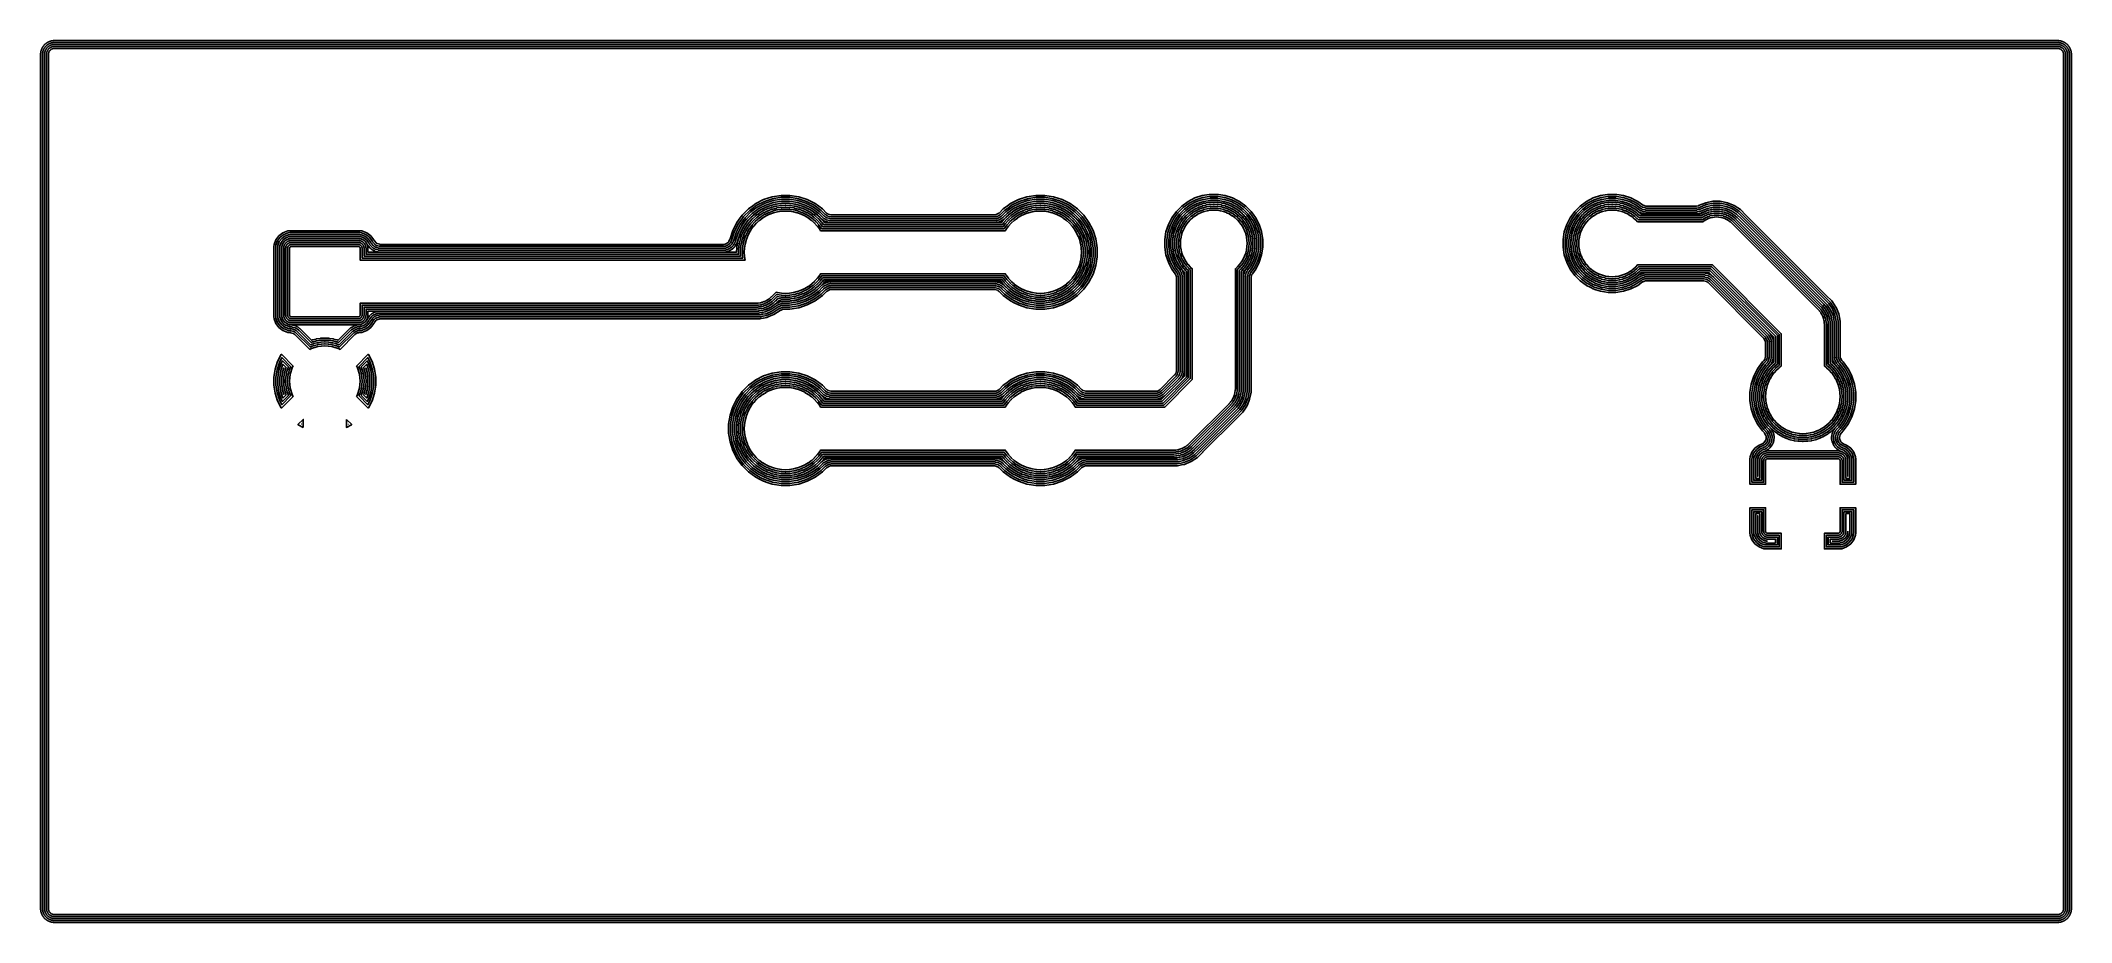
# Model space of a CAD drawing. Header units: metres. Extents: x 1.9 to 53.8, y 3.3 to 25.9.
import ezdxf

# ---------------------------------------------------------------- set-up
doc = ezdxf.new("R2010")
doc.units = ezdxf.units.M

msp = doc.modelspace()

# ---------------------------------------------------------------- linework, layer by layer
for points in [[(1.95, 25.5), (1.95, 3.7), (1.95, 3.694), (1.95, 3.688), (1.951, 3.678), (1.951, 3.672), (1.952, 3.666), (1.952, 3.66), (1.953, 3.654), (1.955, 3.644), (1.956, 3.638), (1.957, 3.632), (1.958, 3.626), (1.959, 3.62), (1.962, 3.61), (1.963, 3.604), (1.965, 3.598), (1.967, 3.593), (1.969, 3.587), (1.972, 3.577), (1.974, 3.572), (1.977, 3.566), (1.979, 3.56), (1.982, 3.555), (1.986, 3.546), (1.988, 3.54), (1.991, 3.535), (1.994, 3.53), (1.997, 3.524), (2.002, 3.516), (2.006, 3.511), (2.009, 3.506), (2.012, 3.5), (2.016, 3.495), (2.022, 3.488), (2.026, 3.483), (2.029, 3.478), (2.033, 3.473), (2.037, 3.469), (2.044, 3.461), (2.048, 3.457), (2.052, 3.452), (2.057, 3.448), (2.061, 3.444), (2.069, 3.437), (2.073, 3.433), (2.078, 3.429), (2.083, 3.426), (2.088, 3.422), (2.095, 3.416), (2.1, 3.412), (2.106, 3.409), (2.111, 3.406), (2.116, 3.402), (2.124, 3.397), (2.13, 3.394), (2.135, 3.391), (2.14, 3.388), (2.146, 3.386), (2.155, 3.382), (2.16, 3.379), (2.166, 3.377), (2.172, 3.374), (2.177, 3.372), (2.187, 3.369), (2.193, 3.367), (2.198, 3.365), (2.204, 3.363), (2.21, 3.362), (2.22, 3.359), (2.226, 3.358), (2.232, 3.357), (2.238, 3.356), (2.244, 3.355), (2.254, 3.353), (2.26, 3.352), (2.266, 3.352), (2.272, 3.351), (2.278, 3.351), (2.288, 3.35), (2.294, 3.35), (2.3, 3.35), (53.4, 3.35), (53.406, 3.35), (53.412, 3.35), (53.422, 3.351), (53.428, 3.351), (53.434, 3.352), (53.44, 3.352), (53.446, 3.353), (53.456, 3.355), (53.462, 3.356), (53.468, 3.357), (53.474, 3.358), (53.48, 3.359), (53.49, 3.362), (53.496, 3.363), (53.502, 3.365), (53.507, 3.367), (53.513, 3.369), (53.523, 3.372), (53.528, 3.374), (53.534, 3.377), (53.54, 3.379), (53.545, 3.382), (53.554, 3.386), (53.56, 3.388), (53.565, 3.391), (53.57, 3.394), (53.576, 3.397), (53.584, 3.402), (53.589, 3.406), (53.594, 3.409), (53.6, 3.412), (53.605, 3.416), (53.612, 3.422), (53.617, 3.426), (53.622, 3.429), (53.627, 3.433), (53.631, 3.437), (53.639, 3.444), (53.643, 3.448), (53.648, 3.452), (53.652, 3.457), (53.656, 3.461), (53.663, 3.469), (53.667, 3.473), (53.671, 3.478), (53.674, 3.483), (53.678, 3.488), (53.684, 3.495), (53.688, 3.5), (53.691, 3.506), (53.694, 3.511), (53.698, 3.516), (53.703, 3.524), (53.706, 3.53), (53.709, 3.535), (53.712, 3.54), (53.714, 3.546), (53.718, 3.555), (53.721, 3.56), (53.723, 3.566), (53.726, 3.572), (53.728, 3.577), (53.731, 3.587), (53.733, 3.593), (53.735, 3.598), (53.737, 3.604), (53.738, 3.61), (53.741, 3.62), (53.742, 3.626), (53.743, 3.632), (53.744, 3.638), (53.745, 3.644), (53.747, 3.654), (53.748, 3.66), (53.748, 3.666), (53.749, 3.672), (53.749, 3.678), (53.75, 3.688), (53.75, 3.694), (53.75, 3.7), (53.75, 25.5), (53.75, 25.506), (53.75, 25.512), (53.749, 25.522), (53.749, 25.528), (53.748, 25.534), (53.748, 25.54), (53.747, 25.546), (53.745, 25.556), (53.744, 25.562), (53.743, 25.568), (53.742, 25.574), (53.741, 25.58), (53.738, 25.59), (53.737, 25.596), (53.735, 25.602), (53.733, 25.607), (53.731, 25.613), (53.728, 25.623), (53.726, 25.628), (53.723, 25.634), (53.721, 25.64), (53.718, 25.645), (53.714, 25.654), (53.712, 25.66), (53.709, 25.665), (53.706, 25.67), (53.703, 25.676), (53.698, 25.684), (53.694, 25.689), (53.691, 25.694), (53.688, 25.7), (53.684, 25.705), (53.678, 25.712), (53.674, 25.717), (53.671, 25.722), (53.667, 25.727), (53.663, 25.731), (53.656, 25.739), (53.652, 25.743), (53.648, 25.748), (53.643, 25.752), (53.639, 25.756), (53.631, 25.763), (53.627, 25.767), (53.622, 25.771), (53.617, 25.774), (53.612, 25.778), (53.605, 25.784), (53.6, 25.788), (53.594, 25.791), (53.589, 25.794), (53.584, 25.798), (53.576, 25.803), (53.57, 25.806), (53.565, 25.809), (53.56, 25.812), (53.554, 25.814), (53.545, 25.818), (53.54, 25.821), (53.534, 25.823), (53.528, 25.826), (53.523, 25.828), (53.513, 25.831), (53.507, 25.833), (53.502, 25.835), (53.496, 25.837), (53.49, 25.838), (53.48, 25.841), (53.474, 25.842), (53.468, 25.843), (53.462, 25.844), (53.456, 25.845), (53.446, 25.847), (53.44, 25.848), (53.434, 25.848), (53.428, 25.849), (53.422, 25.849), (53.412, 25.85), (53.406, 25.85), (53.4, 25.85), (2.3, 25.85), (2.294, 25.85), (2.288, 25.85), (2.278, 25.849), (2.272, 25.849), (2.266, 25.848), (2.26, 25.848), (2.254, 25.847), (2.244, 25.845), (2.238, 25.844), (2.232, 25.843), (2.226, 25.842), (2.22, 25.841), (2.21, 25.838), (2.204, 25.837), (2.198, 25.835), (2.193, 25.833), (2.187, 25.831), (2.177, 25.828), (2.172, 25.826), (2.166, 25.823), (2.16, 25.821), (2.155, 25.818), (2.146, 25.814), (2.14, 25.812), (2.135, 25.809), (2.13, 25.806), (2.124, 25.803), (2.116, 25.798), (2.111, 25.794), (2.106, 25.791), (2.1, 25.788), (2.095, 25.784), (2.088, 25.778), (2.083, 25.774), (2.078, 25.771), (2.073, 25.767), (2.069, 25.763), (2.061, 25.756), (2.057, 25.752), (2.052, 25.748), (2.048, 25.743), (2.044, 25.739), (2.037, 25.731), (2.033, 25.727), (2.029, 25.722), (2.026, 25.717), (2.022, 25.712), (2.016, 25.705), (2.012, 25.7), (2.009, 25.694), (2.006, 25.689), (2.002, 25.684), (1.997, 25.676), (1.994, 25.67), (1.991, 25.665), (1.988, 25.66), (1.986, 25.654), (1.982, 25.645), (1.979, 25.64), (1.977, 25.634), (1.974, 25.628), (1.972, 25.623), (1.969, 25.613), (1.967, 25.607), (1.965, 25.602), (1.963, 25.596), (1.962, 25.59), (1.959, 25.58), (1.958, 25.574), (1.957, 25.568), (1.956, 25.562), (1.955, 25.556), (1.953, 25.546), (1.952, 25.54), (1.952, 25.534), (1.951, 25.528), (1.951, 25.522), (1.95, 25.512), (1.95, 25.506), (1.95, 25.5)], [(2, 25.5), (2, 3.7), (2, 3.695), (2, 3.69), (2.001, 3.68), (2.001, 3.675), (2.001, 3.671), (2.002, 3.666), (2.003, 3.661), (2.004, 3.651), (2.005, 3.646), (2.006, 3.641), (2.007, 3.637), (2.008, 3.632), (2.01, 3.622), (2.012, 3.618), (2.013, 3.613), (2.014, 3.608), (2.016, 3.604), (2.019, 3.594), (2.021, 3.59), (2.023, 3.585), (2.025, 3.581), (2.027, 3.576), (2.031, 3.567), (2.033, 3.563), (2.035, 3.559), (2.038, 3.554), (2.04, 3.55), (2.045, 3.542), (2.048, 3.537), (2.051, 3.533), (2.053, 3.529), (2.056, 3.525), (2.062, 3.517), (2.065, 3.513), (2.068, 3.51), (2.071, 3.506), (2.074, 3.502), (2.081, 3.495), (2.084, 3.491), (2.088, 3.488), (2.091, 3.484), (2.095, 3.481), (2.102, 3.474), (2.106, 3.471), (2.11, 3.468), (2.113, 3.465), (2.117, 3.462), (2.125, 3.456), (2.129, 3.453), (2.133, 3.451), (2.137, 3.448), (2.142, 3.445), (2.15, 3.44), (2.154, 3.438), (2.159, 3.435), (2.163, 3.433), (2.167, 3.431), (2.176, 3.427), (2.181, 3.425), (2.185, 3.423), (2.19, 3.421), (2.194, 3.419), (2.204, 3.416), (2.208, 3.414), (2.213, 3.413), (2.218, 3.412), (2.222, 3.41), (2.232, 3.408), (2.237, 3.407), (2.241, 3.406), (2.246, 3.405), (2.251, 3.404), (2.261, 3.403), (2.266, 3.402), (2.271, 3.401), (2.275, 3.401), (2.28, 3.401), (2.29, 3.4), (2.295, 3.4), (2.3, 3.4), (53.4, 3.4), (53.405, 3.4), (53.41, 3.4), (53.42, 3.401), (53.425, 3.401), (53.429, 3.401), (53.434, 3.402), (53.439, 3.403), (53.449, 3.404), (53.454, 3.405), (53.459, 3.406), (53.463, 3.407), (53.468, 3.408), (53.478, 3.41), (53.482, 3.412), (53.487, 3.413), (53.492, 3.414), (53.496, 3.416), (53.506, 3.419), (53.51, 3.421), (53.515, 3.423), (53.519, 3.425), (53.524, 3.427), (53.533, 3.431), (53.537, 3.433), (53.541, 3.435), (53.546, 3.438), (53.55, 3.44), (53.558, 3.445), (53.563, 3.448), (53.567, 3.451), (53.571, 3.453), (53.575, 3.456), (53.583, 3.462), (53.587, 3.465), (53.59, 3.468), (53.594, 3.471), (53.598, 3.474), (53.605, 3.481), (53.609, 3.484), (53.612, 3.488), (53.616, 3.491), (53.619, 3.495), (53.626, 3.502), (53.629, 3.506), (53.632, 3.51), (53.635, 3.513), (53.638, 3.517), (53.644, 3.525), (53.647, 3.529), (53.649, 3.533), (53.652, 3.537), (53.655, 3.542), (53.66, 3.55), (53.662, 3.554), (53.665, 3.559), (53.667, 3.563), (53.669, 3.567), (53.673, 3.576), (53.675, 3.581), (53.677, 3.585), (53.679, 3.59), (53.681, 3.594), (53.684, 3.604), (53.686, 3.608), (53.687, 3.613), (53.688, 3.618), (53.69, 3.622), (53.692, 3.632), (53.693, 3.637), (53.694, 3.641), (53.695, 3.646), (53.696, 3.651), (53.697, 3.661), (53.698, 3.666), (53.699, 3.671), (53.699, 3.675), (53.699, 3.68), (53.7, 3.69), (53.7, 3.695), (53.7, 3.7), (53.7, 25.5), (53.7, 25.505), (53.7, 25.51), (53.699, 25.52), (53.699, 25.525), (53.699, 25.529), (53.698, 25.534), (53.697, 25.539), (53.696, 25.549), (53.695, 25.554), (53.694, 25.559), (53.693, 25.563), (53.692, 25.568), (53.69, 25.578), (53.688, 25.582), (53.687, 25.587), (53.686, 25.592), (53.684, 25.596), (53.681, 25.606), (53.679, 25.61), (53.677, 25.615), (53.675, 25.619), (53.673, 25.624), (53.669, 25.633), (53.667, 25.637), (53.665, 25.641), (53.662, 25.646), (53.66, 25.65), (53.655, 25.658), (53.652, 25.663), (53.649, 25.667), (53.647, 25.671), (53.644, 25.675), (53.638, 25.683), (53.635, 25.687), (53.632, 25.69), (53.629, 25.694), (53.626, 25.698), (53.619, 25.705), (53.616, 25.709), (53.612, 25.712), (53.609, 25.716), (53.605, 25.719), (53.598, 25.726), (53.594, 25.729), (53.59, 25.732), (53.587, 25.735), (53.583, 25.738), (53.575, 25.744), (53.571, 25.747), (53.567, 25.749), (53.563, 25.752), (53.558, 25.755), (53.55, 25.76), (53.546, 25.762), (53.541, 25.765), (53.537, 25.767), (53.533, 25.769), (53.524, 25.773), (53.519, 25.775), (53.515, 25.777), (53.51, 25.779), (53.506, 25.781), (53.496, 25.784), (53.492, 25.786), (53.487, 25.787), (53.482, 25.788), (53.478, 25.79), (53.468, 25.792), (53.463, 25.793), (53.459, 25.794), (53.454, 25.795), (53.449, 25.796), (53.439, 25.797), (53.434, 25.798), (53.429, 25.799), (53.425, 25.799), (53.42, 25.799), (53.41, 25.8), (53.405, 25.8), (53.4, 25.8), (2.3, 25.8), (2.295, 25.8), (2.29, 25.8), (2.28, 25.799), (2.275, 25.799), (2.271, 25.799), (2.266, 25.798), (2.261, 25.797), (2.251, 25.796), (2.246, 25.795), (2.241, 25.794), (2.237, 25.793), (2.232, 25.792), (2.222, 25.79), (2.218, 25.788), (2.213, 25.787), (2.208, 25.786), (2.204, 25.784), (2.194, 25.781), (2.19, 25.779), (2.185, 25.777), (2.181, 25.775), (2.176, 25.773), (2.167, 25.769), (2.163, 25.767), (2.159, 25.765), (2.154, 25.762), (2.15, 25.76), (2.142, 25.755), (2.137, 25.752), (2.133, 25.749), (2.129, 25.747), (2.125, 25.744), (2.117, 25.738), (2.113, 25.735), (2.11, 25.732), (2.106, 25.729), (2.102, 25.726), (2.095, 25.719), (2.091, 25.716), (2.088, 25.712), (2.084, 25.709), (2.081, 25.705), (2.074, 25.698), (2.071, 25.694), (2.068, 25.69), (2.065, 25.687), (2.062, 25.683), (2.056, 25.675), (2.053, 25.671), (2.051, 25.667), (2.048, 25.663), (2.045, 25.658), (2.04, 25.65), (2.038, 25.646), (2.035, 25.641), (2.033, 25.637), (2.031, 25.633), (2.027, 25.624), (2.025, 25.619), (2.023, 25.615), (2.021, 25.61), (2.019, 25.606), (2.016, 25.596), (2.014, 25.592), (2.013, 25.587), (2.012, 25.582), (2.01, 25.578), (2.008, 25.568), (2.007, 25.563), (2.006, 25.559), (2.005, 25.554), (2.004, 25.549), (2.003, 25.539), (2.002, 25.534), (2.001, 25.529), (2.001, 25.525), (2.001, 25.52), (2, 25.51), (2, 25.505), (2, 25.5)], [(2.05, 25.5), (2.05, 3.7), (2.05, 3.696), (2.05, 3.693), (2.051, 3.683), (2.051, 3.679), (2.051, 3.675), (2.052, 3.672), (2.052, 3.668), (2.053, 3.658), (2.054, 3.655), (2.055, 3.651), (2.056, 3.648), (2.056, 3.644), (2.059, 3.635), (2.06, 3.631), (2.061, 3.627), (2.062, 3.624), (2.063, 3.62), (2.066, 3.611), (2.068, 3.608), (2.069, 3.604), (2.07, 3.601), (2.072, 3.598), (2.076, 3.589), (2.078, 3.585), (2.079, 3.582), (2.081, 3.579), (2.083, 3.576), (2.088, 3.567), (2.09, 3.564), (2.092, 3.561), (2.094, 3.558), (2.096, 3.555), (2.102, 3.547), (2.104, 3.544), (2.107, 3.541), (2.109, 3.539), (2.112, 3.536), (2.118, 3.529), (2.121, 3.526), (2.123, 3.523), (2.126, 3.521), (2.129, 3.518), (2.136, 3.512), (2.139, 3.509), (2.141, 3.507), (2.144, 3.504), (2.147, 3.502), (2.155, 3.496), (2.158, 3.494), (2.161, 3.492), (2.164, 3.49), (2.167, 3.488), (2.176, 3.483), (2.179, 3.481), (2.182, 3.479), (2.185, 3.478), (2.189, 3.476), (2.198, 3.472), (2.201, 3.47), (2.204, 3.469), (2.208, 3.468), (2.211, 3.466), (2.22, 3.463), (2.224, 3.462), (2.227, 3.461), (2.231, 3.46), (2.235, 3.459), (2.244, 3.456), (2.248, 3.456), (2.251, 3.455), (2.255, 3.454), (2.258, 3.453), (2.268, 3.452), (2.272, 3.452), (2.275, 3.451), (2.279, 3.451), (2.283, 3.451), (2.293, 3.45), (2.296, 3.45), (2.3, 3.45), (53.4, 3.45), (53.404, 3.45), (53.407, 3.45), (53.417, 3.451), (53.421, 3.451), (53.425, 3.451), (53.428, 3.452), (53.432, 3.452), (53.442, 3.453), (53.445, 3.454), (53.449, 3.455), (53.452, 3.456), (53.456, 3.456), (53.465, 3.459), (53.469, 3.46), (53.473, 3.461), (53.476, 3.462), (53.48, 3.463), (53.489, 3.466), (53.492, 3.468), (53.496, 3.469), (53.499, 3.47), (53.502, 3.472), (53.511, 3.476), (53.515, 3.478), (53.518, 3.479), (53.521, 3.481), (53.524, 3.483), (53.533, 3.488), (53.536, 3.49), (53.539, 3.492), (53.542, 3.494), (53.545, 3.496), (53.553, 3.502), (53.556, 3.504), (53.559, 3.507), (53.561, 3.509), (53.564, 3.512), (53.571, 3.518), (53.574, 3.521), (53.577, 3.523), (53.579, 3.526), (53.582, 3.529), (53.588, 3.536), (53.591, 3.539), (53.593, 3.541), (53.596, 3.544), (53.598, 3.547), (53.604, 3.555), (53.606, 3.558), (53.608, 3.561), (53.61, 3.564), (53.612, 3.567), (53.617, 3.576), (53.619, 3.579), (53.621, 3.582), (53.622, 3.585), (53.624, 3.589), (53.628, 3.598), (53.63, 3.601), (53.631, 3.604), (53.632, 3.608), (53.634, 3.611), (53.637, 3.62), (53.638, 3.624), (53.639, 3.627), (53.64, 3.631), (53.641, 3.635), (53.644, 3.644), (53.644, 3.648), (53.645, 3.651), (53.646, 3.655), (53.647, 3.658), (53.648, 3.668), (53.648, 3.672), (53.649, 3.675), (53.649, 3.679), (53.649, 3.683), (53.65, 3.693), (53.65, 3.696), (53.65, 3.7), (53.65, 25.5), (53.65, 25.504), (53.65, 25.507), (53.649, 25.517), (53.649, 25.521), (53.649, 25.525), (53.648, 25.528), (53.648, 25.532), (53.647, 25.542), (53.646, 25.545), (53.645, 25.549), (53.644, 25.552), (53.644, 25.556), (53.641, 25.565), (53.64, 25.569), (53.639, 25.573), (53.638, 25.576), (53.637, 25.58), (53.634, 25.589), (53.632, 25.592), (53.631, 25.596), (53.63, 25.599), (53.628, 25.602), (53.624, 25.611), (53.622, 25.615), (53.621, 25.618), (53.619, 25.621), (53.617, 25.624), (53.612, 25.633), (53.61, 25.636), (53.608, 25.639), (53.606, 25.642), (53.604, 25.645), (53.598, 25.653), (53.596, 25.656), (53.593, 25.659), (53.591, 25.661), (53.588, 25.664), (53.582, 25.671), (53.579, 25.674), (53.577, 25.677), (53.574, 25.679), (53.571, 25.682), (53.564, 25.688), (53.561, 25.691), (53.559, 25.693), (53.556, 25.696), (53.553, 25.698), (53.545, 25.704), (53.542, 25.706), (53.539, 25.708), (53.536, 25.71), (53.533, 25.712), (53.524, 25.717), (53.521, 25.719), (53.518, 25.721), (53.515, 25.722), (53.511, 25.724), (53.502, 25.728), (53.499, 25.73), (53.496, 25.731), (53.492, 25.732), (53.489, 25.734), (53.48, 25.737), (53.476, 25.738), (53.473, 25.739), (53.469, 25.74), (53.465, 25.741), (53.456, 25.744), (53.452, 25.744), (53.449, 25.745), (53.445, 25.746), (53.442, 25.747), (53.432, 25.748), (53.428, 25.748), (53.425, 25.749), (53.421, 25.749), (53.417, 25.749), (53.407, 25.75), (53.404, 25.75), (53.4, 25.75), (2.3, 25.75), (2.296, 25.75), (2.293, 25.75), (2.283, 25.749), (2.279, 25.749), (2.275, 25.749), (2.272, 25.748), (2.268, 25.748), (2.258, 25.747), (2.255, 25.746), (2.251, 25.745), (2.248, 25.744), (2.244, 25.744), (2.235, 25.741), (2.231, 25.74), (2.227, 25.739), (2.224, 25.738), (2.22, 25.737), (2.211, 25.734), (2.208, 25.732), (2.204, 25.731), (2.201, 25.73), (2.198, 25.728), (2.189, 25.724), (2.185, 25.722), (2.182, 25.721), (2.179, 25.719), (2.176, 25.717), (2.167, 25.712), (2.164, 25.71), (2.161, 25.708), (2.158, 25.706), (2.155, 25.704), (2.147, 25.698), (2.144, 25.696), (2.141, 25.693), (2.139, 25.691), (2.136, 25.688), (2.129, 25.682), (2.126, 25.679), (2.123, 25.677), (2.121, 25.674), (2.118, 25.671), (2.112, 25.664), (2.109, 25.661), (2.107, 25.659), (2.104, 25.656), (2.102, 25.653), (2.096, 25.645), (2.094, 25.642), (2.092, 25.639), (2.09, 25.636), (2.088, 25.633), (2.083, 25.624), (2.081, 25.621), (2.079, 25.618), (2.078, 25.615), (2.076, 25.611), (2.072, 25.602), (2.07, 25.599), (2.069, 25.596), (2.068, 25.592), (2.066, 25.589), (2.063, 25.58), (2.062, 25.576), (2.061, 25.573), (2.06, 25.569), (2.059, 25.565), (2.056, 25.556), (2.056, 25.552), (2.055, 25.549), (2.054, 25.545), (2.053, 25.542), (2.052, 25.532), (2.052, 25.528), (2.051, 25.525), (2.051, 25.521), (2.051, 25.517), (2.05, 25.507), (2.05, 25.504), (2.05, 25.5)], [(2.1, 25.5), (2.1, 3.7), (2.1, 3.698), (2.1, 3.695), (2.101, 3.685), (2.101, 3.683), (2.101, 3.68), (2.101, 3.678), (2.102, 3.676), (2.103, 3.666), (2.103, 3.663), (2.104, 3.661), (2.104, 3.659), (2.105, 3.656), (2.107, 3.647), (2.108, 3.644), (2.109, 3.642), (2.109, 3.64), (2.11, 3.637), (2.113, 3.628), (2.114, 3.626), (2.115, 3.623), (2.116, 3.621), (2.117, 3.619), (2.121, 3.61), (2.122, 3.608), (2.124, 3.606), (2.125, 3.604), (2.126, 3.601), (2.131, 3.593), (2.132, 3.591), (2.134, 3.589), (2.135, 3.587), (2.136, 3.585), (2.142, 3.577), (2.144, 3.575), (2.145, 3.573), (2.147, 3.571), (2.149, 3.569), (2.155, 3.562), (2.157, 3.56), (2.159, 3.559), (2.16, 3.557), (2.162, 3.555), (2.169, 3.549), (2.171, 3.547), (2.173, 3.545), (2.175, 3.544), (2.177, 3.542), (2.185, 3.536), (2.187, 3.535), (2.189, 3.534), (2.191, 3.532), (2.193, 3.531), (2.201, 3.526), (2.204, 3.525), (2.206, 3.524), (2.208, 3.522), (2.21, 3.521), (2.219, 3.517), (2.221, 3.516), (2.223, 3.515), (2.226, 3.514), (2.228, 3.513), (2.237, 3.51), (2.24, 3.509), (2.242, 3.509), (2.244, 3.508), (2.247, 3.507), (2.256, 3.505), (2.259, 3.504), (2.261, 3.504), (2.263, 3.503), (2.266, 3.503), (2.276, 3.502), (2.278, 3.501), (2.28, 3.501), (2.283, 3.501), (2.285, 3.501), (2.295, 3.5), (2.298, 3.5), (2.3, 3.5), (53.4, 3.5), (53.402, 3.5), (53.405, 3.5), (53.415, 3.501), (53.417, 3.501), (53.42, 3.501), (53.422, 3.501), (53.424, 3.502), (53.434, 3.503), (53.437, 3.503), (53.439, 3.504), (53.441, 3.504), (53.444, 3.505), (53.453, 3.507), (53.456, 3.508), (53.458, 3.509), (53.46, 3.509), (53.463, 3.51), (53.472, 3.513), (53.474, 3.514), (53.477, 3.515), (53.479, 3.516), (53.481, 3.517), (53.49, 3.521), (53.492, 3.522), (53.494, 3.524), (53.496, 3.525), (53.499, 3.526), (53.507, 3.531), (53.509, 3.532), (53.511, 3.534), (53.513, 3.535), (53.515, 3.536), (53.523, 3.542), (53.525, 3.544), (53.527, 3.545), (53.529, 3.547), (53.531, 3.549), (53.538, 3.555), (53.54, 3.557), (53.541, 3.559), (53.543, 3.56), (53.545, 3.562), (53.551, 3.569), (53.553, 3.571), (53.555, 3.573), (53.556, 3.575), (53.558, 3.577), (53.564, 3.585), (53.565, 3.587), (53.566, 3.589), (53.568, 3.591), (53.569, 3.593), (53.574, 3.601), (53.575, 3.604), (53.576, 3.606), (53.578, 3.608), (53.579, 3.61), (53.583, 3.619), (53.584, 3.621), (53.585, 3.623), (53.586, 3.626), (53.587, 3.628), (53.59, 3.637), (53.591, 3.64), (53.591, 3.642), (53.592, 3.644), (53.593, 3.647), (53.595, 3.656), (53.596, 3.659), (53.596, 3.661), (53.597, 3.663), (53.597, 3.666), (53.598, 3.676), (53.599, 3.678), (53.599, 3.68), (53.599, 3.683), (53.599, 3.685), (53.6, 3.695), (53.6, 3.698), (53.6, 3.7), (53.6, 25.5), (53.6, 25.502), (53.6, 25.505), (53.599, 25.515), (53.599, 25.517), (53.599, 25.52), (53.599, 25.522), (53.598, 25.524), (53.597, 25.534), (53.597, 25.537), (53.596, 25.539), (53.596, 25.541), (53.595, 25.544), (53.593, 25.553), (53.592, 25.556), (53.591, 25.558), (53.591, 25.56), (53.59, 25.563), (53.587, 25.572), (53.586, 25.574), (53.585, 25.577), (53.584, 25.579), (53.583, 25.581), (53.579, 25.59), (53.578, 25.592), (53.576, 25.594), (53.575, 25.596), (53.574, 25.599), (53.569, 25.607), (53.568, 25.609), (53.566, 25.611), (53.565, 25.613), (53.564, 25.615), (53.558, 25.623), (53.556, 25.625), (53.555, 25.627), (53.553, 25.629), (53.551, 25.631), (53.545, 25.638), (53.543, 25.64), (53.541, 25.641), (53.54, 25.643), (53.538, 25.645), (53.531, 25.651), (53.529, 25.653), (53.527, 25.655), (53.525, 25.656), (53.523, 25.658), (53.515, 25.664), (53.513, 25.665), (53.511, 25.666), (53.509, 25.668), (53.507, 25.669), (53.499, 25.674), (53.496, 25.675), (53.494, 25.676), (53.492, 25.678), (53.49, 25.679), (53.481, 25.683), (53.479, 25.684), (53.477, 25.685), (53.474, 25.686), (53.472, 25.687), (53.463, 25.69), (53.46, 25.691), (53.458, 25.691), (53.456, 25.692), (53.453, 25.693), (53.444, 25.695), (53.441, 25.696), (53.439, 25.696), (53.437, 25.697), (53.434, 25.697), (53.424, 25.698), (53.422, 25.699), (53.42, 25.699), (53.417, 25.699), (53.415, 25.699), (53.405, 25.7), (53.402, 25.7), (53.4, 25.7), (2.3, 25.7), (2.298, 25.7), (2.295, 25.7), (2.285, 25.699), (2.283, 25.699), (2.28, 25.699), (2.278, 25.699), (2.276, 25.698), (2.266, 25.697), (2.263, 25.697), (2.261, 25.696), (2.259, 25.696), (2.256, 25.695), (2.247, 25.693), (2.244, 25.692), (2.242, 25.691), (2.24, 25.691), (2.237, 25.69), (2.228, 25.687), (2.226, 25.686), (2.223, 25.685), (2.221, 25.684), (2.219, 25.683), (2.21, 25.679), (2.208, 25.678), (2.206, 25.676), (2.204, 25.675), (2.201, 25.674), (2.193, 25.669), (2.191, 25.668), (2.189, 25.666), (2.187, 25.665), (2.185, 25.664), (2.177, 25.658), (2.175, 25.656), (2.173, 25.655), (2.171, 25.653), (2.169, 25.651), (2.162, 25.645), (2.16, 25.643), (2.159, 25.641), (2.157, 25.64), (2.155, 25.638), (2.149, 25.631), (2.147, 25.629), (2.145, 25.627), (2.144, 25.625), (2.142, 25.623), (2.136, 25.615), (2.135, 25.613), (2.134, 25.611), (2.132, 25.609), (2.131, 25.607), (2.126, 25.599), (2.125, 25.596), (2.124, 25.594), (2.122, 25.592), (2.121, 25.59), (2.117, 25.581), (2.116, 25.579), (2.115, 25.577), (2.114, 25.574), (2.113, 25.572), (2.11, 25.563), (2.109, 25.56), (2.109, 25.558), (2.108, 25.556), (2.107, 25.553), (2.105, 25.544), (2.104, 25.541), (2.104, 25.539), (2.103, 25.537), (2.103, 25.534), (2.102, 25.524), (2.101, 25.522), (2.101, 25.52), (2.101, 25.517), (2.101, 25.515), (2.1, 25.505), (2.1, 25.502), (2.1, 25.5)], [(2.15, 25.5), (2.15, 3.7), (2.15, 3.699), (2.15, 3.698), (2.15, 3.688), (2.151, 3.687), (2.151, 3.685), (2.151, 3.684), (2.151, 3.683), (2.152, 3.673), (2.153, 3.672), (2.153, 3.671), (2.153, 3.67), (2.153, 3.668), (2.156, 3.659), (2.156, 3.658), (2.156, 3.656), (2.157, 3.655), (2.157, 3.654), (2.16, 3.645), (2.161, 3.644), (2.161, 3.643), (2.162, 3.641), (2.162, 3.64), (2.167, 3.631), (2.167, 3.63), (2.168, 3.629), (2.168, 3.628), (2.169, 3.627), (2.174, 3.619), (2.175, 3.618), (2.175, 3.617), (2.176, 3.616), (2.177, 3.615), (2.182, 3.607), (2.183, 3.606), (2.184, 3.605), (2.185, 3.604), (2.186, 3.603), (2.192, 3.596), (2.193, 3.595), (2.194, 3.594), (2.195, 3.593), (2.196, 3.592), (2.203, 3.586), (2.204, 3.585), (2.205, 3.584), (2.206, 3.583), (2.207, 3.582), (2.215, 3.577), (2.216, 3.576), (2.217, 3.575), (2.218, 3.575), (2.219, 3.574), (2.227, 3.569), (2.228, 3.568), (2.229, 3.568), (2.23, 3.567), (2.231, 3.567), (2.24, 3.562), (2.241, 3.562), (2.243, 3.561), (2.244, 3.561), (2.245, 3.56), (2.254, 3.557), (2.255, 3.557), (2.256, 3.556), (2.258, 3.556), (2.259, 3.556), (2.268, 3.553), (2.27, 3.553), (2.271, 3.553), (2.272, 3.553), (2.273, 3.552), (2.283, 3.551), (2.284, 3.551), (2.285, 3.551), (2.287, 3.551), (2.288, 3.55), (2.298, 3.55), (2.299, 3.55), (2.3, 3.55), (53.4, 3.55), (53.401, 3.55), (53.402, 3.55), (53.412, 3.55), (53.413, 3.551), (53.415, 3.551), (53.416, 3.551), (53.417, 3.551), (53.427, 3.552), (53.428, 3.553), (53.429, 3.553), (53.43, 3.553), (53.432, 3.553), (53.441, 3.556), (53.442, 3.556), (53.444, 3.556), (53.445, 3.557), (53.446, 3.557), (53.455, 3.56), (53.456, 3.561), (53.457, 3.561), (53.459, 3.562), (53.46, 3.562), (53.469, 3.567), (53.47, 3.567), (53.471, 3.568), (53.472, 3.568), (53.473, 3.569), (53.481, 3.574), (53.482, 3.575), (53.483, 3.575), (53.484, 3.576), (53.485, 3.577), (53.493, 3.582), (53.494, 3.583), (53.495, 3.584), (53.496, 3.585), (53.497, 3.586), (53.504, 3.592), (53.505, 3.593), (53.506, 3.594), (53.507, 3.595), (53.508, 3.596), (53.514, 3.603), (53.515, 3.604), (53.516, 3.605), (53.517, 3.606), (53.518, 3.607), (53.523, 3.615), (53.524, 3.616), (53.525, 3.617), (53.525, 3.618), (53.526, 3.619), (53.531, 3.627), (53.532, 3.628), (53.532, 3.629), (53.533, 3.63), (53.533, 3.631), (53.538, 3.64), (53.538, 3.641), (53.539, 3.643), (53.539, 3.644), (53.54, 3.645), (53.543, 3.654), (53.543, 3.655), (53.544, 3.656), (53.544, 3.658), (53.544, 3.659), (53.547, 3.668), (53.547, 3.67), (53.547, 3.671), (53.547, 3.672), (53.548, 3.673), (53.549, 3.683), (53.549, 3.684), (53.549, 3.685), (53.549, 3.687), (53.55, 3.688), (53.55, 3.698), (53.55, 3.699), (53.55, 3.7), (53.55, 25.5), (53.55, 25.501), (53.55, 25.502), (53.55, 25.512), (53.549, 25.513), (53.549, 25.515), (53.549, 25.516), (53.549, 25.517), (53.548, 25.527), (53.547, 25.528), (53.547, 25.529), (53.547, 25.53), (53.547, 25.532), (53.544, 25.541), (53.544, 25.542), (53.544, 25.544), (53.543, 25.545), (53.543, 25.546), (53.54, 25.555), (53.539, 25.556), (53.539, 25.557), (53.538, 25.559), (53.538, 25.56), (53.533, 25.569), (53.533, 25.57), (53.532, 25.571), (53.532, 25.572), (53.531, 25.573), (53.526, 25.581), (53.525, 25.582), (53.525, 25.583), (53.524, 25.584), (53.523, 25.585), (53.518, 25.593), (53.517, 25.594), (53.516, 25.595), (53.515, 25.596), (53.514, 25.597), (53.508, 25.604), (53.507, 25.605), (53.506, 25.606), (53.505, 25.607), (53.504, 25.608), (53.497, 25.614), (53.496, 25.615), (53.495, 25.616), (53.494, 25.617), (53.493, 25.618), (53.485, 25.623), (53.484, 25.624), (53.483, 25.625), (53.482, 25.625), (53.481, 25.626), (53.473, 25.631), (53.472, 25.632), (53.471, 25.632), (53.47, 25.633), (53.469, 25.633), (53.46, 25.638), (53.459, 25.638), (53.457, 25.639), (53.456, 25.639), (53.455, 25.64), (53.446, 25.643), (53.445, 25.643), (53.444, 25.644), (53.442, 25.644), (53.441, 25.644), (53.432, 25.647), (53.43, 25.647), (53.429, 25.647), (53.428, 25.647), (53.427, 25.648), (53.417, 25.649), (53.416, 25.649), (53.415, 25.649), (53.413, 25.649), (53.412, 25.65), (53.402, 25.65), (53.401, 25.65), (53.4, 25.65), (2.3, 25.65), (2.299, 25.65), (2.298, 25.65), (2.288, 25.65), (2.287, 25.649), (2.285, 25.649), (2.284, 25.649), (2.283, 25.649), (2.273, 25.648), (2.272, 25.647), (2.271, 25.647), (2.27, 25.647), (2.268, 25.647), (2.259, 25.644), (2.258, 25.644), (2.256, 25.644), (2.255, 25.643), (2.254, 25.643), (2.245, 25.64), (2.244, 25.639), (2.243, 25.639), (2.241, 25.638), (2.24, 25.638), (2.231, 25.633), (2.23, 25.633), (2.229, 25.632), (2.228, 25.632), (2.227, 25.631), (2.219, 25.626), (2.218, 25.625), (2.217, 25.625), (2.216, 25.624), (2.215, 25.623), (2.207, 25.618), (2.206, 25.617), (2.205, 25.616), (2.204, 25.615), (2.203, 25.614), (2.196, 25.608), (2.195, 25.607), (2.194, 25.606), (2.193, 25.605), (2.192, 25.604), (2.186, 25.597), (2.185, 25.596), (2.184, 25.595), (2.183, 25.594), (2.182, 25.593), (2.177, 25.585), (2.176, 25.584), (2.175, 25.583), (2.175, 25.582), (2.174, 25.581), (2.169, 25.573), (2.168, 25.572), (2.168, 25.571), (2.167, 25.57), (2.167, 25.569), (2.162, 25.56), (2.162, 25.559), (2.161, 25.557), (2.161, 25.556), (2.16, 25.555), (2.157, 25.546), (2.157, 25.545), (2.156, 25.544), (2.156, 25.542), (2.156, 25.541), (2.153, 25.532), (2.153, 25.53), (2.153, 25.529), (2.153, 25.528), (2.152, 25.527), (2.151, 25.517), (2.151, 25.516), (2.151, 25.515), (2.151, 25.513), (2.15, 25.512), (2.15, 25.502), (2.15, 25.501), (2.15, 25.5)], [(7.899, 20.595), (7.905, 20.646), (7.951, 20.768), (8.028, 20.872), (8.132, 20.949), (8.254, 20.995), (8.305, 21), (10.095, 21), (10.146, 20.995), (10.268, 20.949), (10.372, 20.872), (10.449, 20.768), (10.451, 20.764), (10.452, 20.762), (10.455, 20.754), (10.456, 20.753), (10.456, 20.752), (10.457, 20.75), (10.457, 20.749), (10.458, 20.748), (10.458, 20.747), (10.459, 20.746), (10.46, 20.745), (10.461, 20.744), (10.461, 20.743), (10.462, 20.742), (10.463, 20.741), (10.464, 20.74), (10.509, 20.687), (10.51, 20.687), (10.511, 20.686), (10.512, 20.685), (10.513, 20.684), (10.514, 20.683), (10.515, 20.682), (10.516, 20.681), (10.517, 20.681), (10.518, 20.68), (10.519, 20.679), (10.52, 20.678), (10.521, 20.678), (10.522, 20.677), (10.523, 20.677), (10.524, 20.676), (10.525, 20.675), (10.526, 20.675), (10.527, 20.674), (10.528, 20.674), (10.529, 20.673), (10.531, 20.673), (10.532, 20.673), (10.533, 20.672), (10.6, 20.653), (10.601, 20.652), (10.602, 20.652), (10.604, 20.652), (10.605, 20.651), (10.606, 20.651), (10.607, 20.651), (10.608, 20.651), (10.609, 20.651), (10.611, 20.651), (10.612, 20.651), (10.613, 20.651), (10.614, 20.651), (19.365, 20.651), (19.366, 20.651), (19.367, 20.651), (19.368, 20.651), (19.369, 20.651), (19.37, 20.651), (19.371, 20.651), (19.405, 20.655), (19.406, 20.656), (19.407, 20.656), (19.408, 20.656), (19.409, 20.656), (19.411, 20.657), (19.412, 20.657), (19.413, 20.657), (19.414, 20.658), (19.415, 20.658), (19.416, 20.659), (19.418, 20.659), (19.419, 20.66), (19.42, 20.66), (19.421, 20.661), (19.422, 20.661), (19.423, 20.662), (19.424, 20.663), (19.484, 20.699), (19.485, 20.7), (19.486, 20.701), (19.487, 20.702), (19.488, 20.702), (19.489, 20.703), (19.49, 20.704), (19.49, 20.705), (19.491, 20.706), (19.492, 20.706), (19.493, 20.707), (19.494, 20.708), (19.495, 20.709), (19.496, 20.71), (19.496, 20.711), (19.497, 20.712), (19.498, 20.713), (19.499, 20.714), (19.499, 20.715), (19.5, 20.716), (19.501, 20.717), (19.501, 20.718), (19.502, 20.719), (19.502, 20.721), (19.523, 20.763), (19.523, 20.763), (19.523, 20.764), (19.524, 20.765), (19.525, 20.766), (19.526, 20.767), (19.526, 20.768), (19.527, 20.769), (19.528, 20.77), (19.528, 20.771), (19.529, 20.772), (19.53, 20.774), (19.53, 20.775), (19.531, 20.776), (19.531, 20.777), (19.532, 20.778), (19.532, 20.779), (19.533, 20.78), (19.533, 20.781), (19.533, 20.783), (19.534, 20.784), (19.534, 20.785), (19.535, 20.788), (19.606, 21.007), (19.709, 21.21), (19.794, 21.327), (19.844, 21.395), (20.005, 21.556), (20.113, 21.635), (20.19, 21.691), (20.393, 21.794), (20.61, 21.865), (20.836, 21.901), (21.064, 21.901), (21.29, 21.865), (21.507, 21.794), (21.71, 21.691), (21.895, 21.556), (22, 21.451), (22.001, 21.451), (22.002, 21.45), (22.003, 21.449), (22.004, 21.448), (22.024, 21.431), (22.025, 21.43), (22.026, 21.43), (22.027, 21.429), (22.028, 21.428), (22.029, 21.428), (22.031, 21.427), (22.032, 21.426), (22.033, 21.426), (22.034, 21.425), (22.035, 21.425), (22.036, 21.424), (22.037, 21.424), (22.038, 21.423), (22.039, 21.423), (22.041, 21.423), (22.042, 21.422), (22.109, 21.403), (22.11, 21.402), (22.111, 21.402), (22.112, 21.402), (22.113, 21.401), (22.115, 21.401), (22.116, 21.401), (22.117, 21.401), (22.118, 21.401), (22.119, 21.401), (22.121, 21.401), (22.122, 21.401), (22.123, 21.401), (26.277, 21.401), (26.278, 21.401), (26.28, 21.401), (26.281, 21.401), (26.282, 21.401), (26.309, 21.404), (26.31, 21.404), (26.311, 21.404), (26.312, 21.404), (26.314, 21.404), (26.315, 21.405), (26.316, 21.405), (26.317, 21.405), (26.318, 21.406), (26.32, 21.406), (26.321, 21.406), (26.322, 21.407), (26.323, 21.407), (26.324, 21.408), (26.325, 21.408), (26.326, 21.409), (26.327, 21.409), (26.389, 21.443), (26.39, 21.444), (26.391, 21.444), (26.392, 21.445), (26.393, 21.445), (26.394, 21.446), (26.395, 21.447), (26.396, 21.448), (26.397, 21.448), (26.398, 21.449), (26.398, 21.45), (26.399, 21.451), (26.4, 21.451), (26.505, 21.556), (26.613, 21.635), (26.69, 21.691), (26.893, 21.794), (27.11, 21.865), (27.336, 21.901), (27.564, 21.901), (27.79, 21.865), (28.007, 21.794), (28.21, 21.691), (28.395, 21.556), (28.556, 21.395), (28.691, 21.21), (28.739, 21.114), (28.794, 21.007), (28.865, 20.79), (28.901, 20.564), (28.901, 20.336), (28.865, 20.11), (28.794, 19.893), (28.691, 19.69), (28.556, 19.505), (28.395, 19.344), (28.21, 19.209), (28.007, 19.106), (27.79, 19.035), (27.564, 18.999), (27.336, 18.999), (27.11, 19.035), (27.01, 19.068), (26.893, 19.106), (26.786, 19.161), (26.69, 19.209), (26.505, 19.344), (26.4, 19.449), (26.399, 19.449), (26.398, 19.45), (26.397, 19.451), (26.396, 19.452), (26.376, 19.469), (26.375, 19.47), (26.374, 19.47), (26.373, 19.471), (26.372, 19.472), (26.371, 19.472), (26.369, 19.473), (26.368, 19.474), (26.367, 19.474), (26.366, 19.475), (26.365, 19.475), (26.364, 19.476), (26.363, 19.476), (26.362, 19.477), (26.361, 19.477), (26.359, 19.477), (26.358, 19.478), (26.291, 19.497), (26.29, 19.498), (26.289, 19.498), (26.288, 19.498), (26.287, 19.499), (26.285, 19.499), (26.284, 19.499), (26.283, 19.499), (26.282, 19.499), (26.281, 19.499), (26.279, 19.499), (26.278, 19.499), (26.277, 19.499), (22.123, 19.499), (22.122, 19.499), (22.12, 19.499), (22.119, 19.499), (22.118, 19.499), (22.091, 19.496), (22.09, 19.496), (22.089, 19.496), (22.088, 19.496), (22.086, 19.496), (22.085, 19.495), (22.084, 19.495), (22.083, 19.495), (22.082, 19.494), (22.08, 19.494), (22.079, 19.494), (22.078, 19.493), (22.077, 19.493), (22.076, 19.492), (22.075, 19.492), (22.074, 19.491), (22.073, 19.491), (22.011, 19.457), (22.01, 19.456), (22.009, 19.456), (22.008, 19.455), (22.007, 19.455), (22.006, 19.454), (22.005, 19.453), (22.004, 19.452), (22.003, 19.452), (22.002, 19.451), (22.002, 19.45), (22.001, 19.449), (22, 19.449), (21.895, 19.344), (21.71, 19.209), (21.507, 19.106), (21.29, 19.035), (21.064, 18.999), (20.915, 18.999), (20.913, 18.999), (20.912, 18.999), (20.897, 18.999), (20.896, 18.998), (20.895, 18.998), (20.894, 18.998), (20.892, 18.998), (20.891, 18.998), (20.89, 18.998), (20.889, 18.997), (20.888, 18.997), (20.886, 18.997), (20.885, 18.996), (20.884, 18.996), (20.883, 18.996), (20.882, 18.995), (20.881, 18.995), (20.836, 18.976), (20.836, 18.976), (20.834, 18.976), (20.833, 18.975), (20.832, 18.975), (20.831, 18.975), (20.83, 18.974), (20.828, 18.974), (20.827, 18.974), (20.826, 18.973), (20.825, 18.973), (20.824, 18.972), (20.823, 18.972), (20.821, 18.971), (20.82, 18.971), (20.819, 18.97), (20.818, 18.97), (20.817, 18.969), (20.816, 18.968), (20.815, 18.968), (20.81, 18.964), (20.81, 18.964), (20.65, 18.858), (20.526, 18.806), (20.477, 18.786), (20.385, 18.768), (20.32, 18.755), (20.294, 18.749), (10.614, 18.749), (10.612, 18.749), (10.604, 18.749), (10.602, 18.749), (10.601, 18.749), (10.6, 18.749), (10.599, 18.749), (10.597, 18.749), (10.596, 18.748), (10.595, 18.748), (10.594, 18.748), (10.593, 18.748), (10.591, 18.747), (10.59, 18.747), (10.589, 18.746), (10.588, 18.746), (10.522, 18.722), (10.521, 18.721), (10.52, 18.721), (10.519, 18.72), (10.518, 18.72), (10.517, 18.719), (10.516, 18.718), (10.515, 18.718), (10.513, 18.717), (10.512, 18.717), (10.511, 18.716), (10.51, 18.715), (10.509, 18.714), (10.508, 18.714), (10.507, 18.713), (10.507, 18.712), (10.506, 18.711), (10.505, 18.71), (10.504, 18.709), (10.503, 18.709), (10.502, 18.708), (10.501, 18.707), (10.501, 18.706), (10.5, 18.705), (10.458, 18.649), (10.457, 18.648), (10.457, 18.647), (10.456, 18.646), (10.455, 18.645), (10.455, 18.644), (10.454, 18.643), (10.454, 18.642), (10.453, 18.641), (10.452, 18.64), (10.452, 18.639), (10.452, 18.637), (10.451, 18.636), (10.449, 18.632), (10.372, 18.528), (10.268, 18.451), (10.146, 18.405), (10.095, 18.4), (10.087, 18.4), (10.086, 18.399), (10.085, 18.399), (10.083, 18.399), (10.082, 18.399), (10.056, 18.396), (10.054, 18.396), (10.053, 18.396), (10.052, 18.396), (10.051, 18.396), (10.05, 18.395), (10.048, 18.395), (10.047, 18.395), (10.046, 18.394), (10.045, 18.394), (10.044, 18.394), (10.043, 18.393), (10.041, 18.393), (10.04, 18.392), (10.039, 18.392), (10.038, 18.391), (10.037, 18.391), (9.976, 18.357), (9.975, 18.356), (9.974, 18.356), (9.973, 18.355), (9.972, 18.355), (9.971, 18.354), (9.97, 18.353), (9.969, 18.352), (9.968, 18.352), (9.967, 18.351), (9.966, 18.35), (9.965, 18.349), (9.964, 18.349), (9.587, 17.971), (9.547, 17.99), (9.546, 17.991), (9.544, 17.991), (9.543, 17.992), (9.542, 17.992), (9.464, 18.02), (9.462, 18.021), (9.461, 18.021), (9.46, 18.022), (9.459, 18.022), (9.378, 18.042), (9.377, 18.042), (9.376, 18.043), (9.374, 18.043), (9.373, 18.043), (9.291, 18.055), (9.289, 18.056), (9.288, 18.056), (9.287, 18.056), (9.286, 18.056), (9.202, 18.06), (9.201, 18.06), (9.2, 18.06), (9.199, 18.06), (9.198, 18.06), (9.114, 18.056), (9.113, 18.056), (9.112, 18.056), (9.111, 18.056), (9.109, 18.055), (9.027, 18.043), (9.026, 18.043), (9.024, 18.043), (9.023, 18.042), (9.022, 18.042), (8.941, 18.022), (8.94, 18.022), (8.939, 18.021), (8.938, 18.021), (8.936, 18.02), (8.858, 17.992), (8.857, 17.992), (8.856, 17.991), (8.854, 17.991), (8.853, 17.99), (8.813, 17.971), (8.436, 18.349), (8.435, 18.349), (8.434, 18.35), (8.433, 18.351), (8.432, 18.352), (8.411, 18.369), (8.41, 18.37), (8.409, 18.37), (8.408, 18.371), (8.407, 18.372), (8.406, 18.372), (8.405, 18.373), (8.404, 18.374), (8.403, 18.374), (8.402, 18.375), (8.401, 18.375), (8.4, 18.376), (8.398, 18.376), (8.397, 18.377), (8.396, 18.377), (8.395, 18.377), (8.394, 18.378), (8.327, 18.397), (8.326, 18.398), (8.324, 18.398), (8.323, 18.398), (8.322, 18.399), (8.321, 18.399), (8.32, 18.399), (8.319, 18.399), (8.317, 18.399), (8.316, 18.399), (8.315, 18.399), (8.314, 18.399), (8.313, 18.4), (8.305, 18.4), (8.254, 18.405), (8.17, 18.436), (8.132, 18.451), (8.028, 18.528), (7.951, 18.632), (7.905, 18.754), (7.899, 18.805), (7.899, 20.595)], [(7.949, 20.593), (7.954, 20.634), (7.995, 20.744), (8.064, 20.836), (8.156, 20.905), (8.266, 20.946), (8.307, 20.95), (10.093, 20.95), (10.134, 20.946), (10.244, 20.905), (10.336, 20.836), (10.405, 20.744), (10.406, 20.743), (10.409, 20.735), (10.41, 20.732), (10.411, 20.73), (10.412, 20.728), (10.413, 20.726), (10.414, 20.724), (10.416, 20.721), (10.417, 20.719), (10.418, 20.717), (10.42, 20.715), (10.421, 20.713), (10.423, 20.711), (10.424, 20.709), (10.426, 20.708), (10.472, 20.655), (10.473, 20.653), (10.475, 20.651), (10.477, 20.649), (10.478, 20.648), (10.48, 20.646), (10.482, 20.644), (10.484, 20.643), (10.486, 20.641), (10.488, 20.64), (10.49, 20.638), (10.492, 20.637), (10.494, 20.635), (10.496, 20.634), (10.498, 20.633), (10.501, 20.632), (10.503, 20.631), (10.505, 20.629), (10.507, 20.628), (10.51, 20.628), (10.512, 20.627), (10.514, 20.626), (10.517, 20.625), (10.519, 20.624), (10.586, 20.605), (10.588, 20.604), (10.591, 20.603), (10.593, 20.603), (10.595, 20.602), (10.598, 20.602), (10.6, 20.602), (10.602, 20.601), (10.605, 20.601), (10.607, 20.601), (10.609, 20.601), (10.612, 20.601), (10.614, 20.601), (19.365, 20.601), (19.367, 20.601), (19.369, 20.601), (19.371, 20.601), (19.374, 20.601), (19.376, 20.601), (19.378, 20.601), (19.411, 20.606), (19.414, 20.606), (19.416, 20.607), (19.419, 20.607), (19.421, 20.608), (19.423, 20.608), (19.426, 20.609), (19.428, 20.61), (19.431, 20.611), (19.433, 20.611), (19.435, 20.612), (19.437, 20.613), (19.44, 20.614), (19.442, 20.615), (19.444, 20.616), (19.446, 20.618), (19.448, 20.619), (19.451, 20.62), (19.51, 20.657), (19.512, 20.658), (19.514, 20.66), (19.516, 20.661), (19.518, 20.663), (19.52, 20.664), (19.522, 20.666), (19.524, 20.667), (19.526, 20.669), (19.527, 20.671), (19.529, 20.673), (19.531, 20.674), (19.533, 20.676), (19.534, 20.678), (19.536, 20.68), (19.537, 20.682), (19.539, 20.684), (19.54, 20.686), (19.541, 20.688), (19.543, 20.69), (19.544, 20.692), (19.545, 20.695), (19.546, 20.697), (19.547, 20.699), (19.565, 20.736), (19.566, 20.738), (19.568, 20.74), (19.569, 20.742), (19.57, 20.744), (19.572, 20.746), (19.573, 20.748), (19.574, 20.75), (19.575, 20.753), (19.576, 20.755), (19.577, 20.757), (19.578, 20.759), (19.579, 20.762), (19.58, 20.764), (19.581, 20.766), (19.581, 20.769), (19.582, 20.771), (19.583, 20.773), (19.583, 20.774), (19.652, 20.988), (19.752, 21.184), (19.835, 21.298), (19.882, 21.362), (20.038, 21.518), (20.143, 21.595), (20.216, 21.648), (20.412, 21.748), (20.622, 21.816), (20.84, 21.851), (21.06, 21.851), (21.278, 21.816), (21.488, 21.748), (21.684, 21.648), (21.862, 21.518), (21.964, 21.416), (21.966, 21.414), (21.968, 21.412), (21.97, 21.411), (21.972, 21.409), (21.993, 21.392), (21.995, 21.391), (21.997, 21.389), (21.999, 21.388), (22.001, 21.387), (22.003, 21.385), (22.005, 21.384), (22.007, 21.383), (22.009, 21.382), (22.012, 21.38), (22.014, 21.379), (22.016, 21.378), (22.018, 21.377), (22.021, 21.377), (22.023, 21.376), (22.025, 21.375), (22.028, 21.374), (22.095, 21.355), (22.097, 21.354), (22.099, 21.353), (22.102, 21.353), (22.104, 21.352), (22.106, 21.352), (22.109, 21.352), (22.111, 21.351), (22.113, 21.351), (22.116, 21.351), (22.118, 21.351), (22.121, 21.351), (22.123, 21.351), (26.277, 21.351), (26.28, 21.351), (26.282, 21.351), (26.285, 21.351), (26.288, 21.351), (26.314, 21.354), (26.317, 21.354), (26.319, 21.355), (26.321, 21.355), (26.324, 21.355), (26.326, 21.356), (26.329, 21.357), (26.331, 21.357), (26.333, 21.358), (26.336, 21.359), (26.338, 21.359), (26.34, 21.36), (26.343, 21.361), (26.345, 21.362), (26.347, 21.363), (26.349, 21.364), (26.351, 21.366), (26.413, 21.399), (26.415, 21.4), (26.417, 21.401), (26.419, 21.403), (26.421, 21.404), (26.423, 21.405), (26.425, 21.407), (26.427, 21.408), (26.428, 21.41), (26.43, 21.411), (26.432, 21.413), (26.434, 21.414), (26.436, 21.416), (26.538, 21.518), (26.643, 21.595), (26.716, 21.648), (26.912, 21.748), (27.122, 21.816), (27.34, 21.851), (27.56, 21.851), (27.778, 21.816), (27.988, 21.748), (28.184, 21.648), (28.362, 21.518), (28.518, 21.362), (28.648, 21.184), (28.695, 21.092), (28.748, 20.988), (28.816, 20.778), (28.851, 20.56), (28.851, 20.34), (28.816, 20.122), (28.748, 19.912), (28.648, 19.716), (28.518, 19.538), (28.362, 19.382), (28.184, 19.252), (27.988, 19.152), (27.778, 19.084), (27.56, 19.049), (27.34, 19.049), (27.122, 19.084), (27.025, 19.115), (26.912, 19.152), (26.808, 19.205), (26.716, 19.252), (26.538, 19.382), (26.436, 19.484), (26.434, 19.486), (26.432, 19.488), (26.43, 19.489), (26.428, 19.491), (26.407, 19.508), (26.405, 19.509), (26.403, 19.511), (26.401, 19.512), (26.399, 19.513), (26.397, 19.515), (26.395, 19.516), (26.393, 19.517), (26.391, 19.518), (26.388, 19.52), (26.386, 19.521), (26.384, 19.522), (26.382, 19.523), (26.379, 19.523), (26.377, 19.524), (26.375, 19.525), (26.372, 19.526), (26.305, 19.545), (26.303, 19.546), (26.301, 19.547), (26.298, 19.547), (26.296, 19.548), (26.294, 19.548), (26.291, 19.548), (26.289, 19.549), (26.287, 19.549), (26.284, 19.549), (26.282, 19.549), (26.279, 19.549), (26.277, 19.549), (22.123, 19.549), (22.12, 19.549), (22.118, 19.549), (22.115, 19.549), (22.112, 19.549), (22.086, 19.546), (22.083, 19.546), (22.081, 19.545), (22.079, 19.545), (22.076, 19.545), (22.074, 19.544), (22.071, 19.543), (22.069, 19.543), (22.067, 19.542), (22.064, 19.541), (22.062, 19.541), (22.06, 19.54), (22.057, 19.539), (22.055, 19.538), (22.053, 19.537), (22.051, 19.536), (22.049, 19.534), (21.987, 19.501), (21.985, 19.5), (21.983, 19.499), (21.981, 19.497), (21.979, 19.496), (21.977, 19.495), (21.975, 19.493), (21.973, 19.492), (21.972, 19.49), (21.97, 19.489), (21.968, 19.487), (21.966, 19.486), (21.964, 19.484), (21.862, 19.382), (21.684, 19.252), (21.488, 19.152), (21.278, 19.084), (21.06, 19.049), (20.915, 19.049), (20.912, 19.049), (20.909, 19.049), (20.894, 19.048), (20.892, 19.048), (20.89, 19.048), (20.887, 19.048), (20.885, 19.047), (20.882, 19.047), (20.88, 19.047), (20.877, 19.046), (20.875, 19.045), (20.873, 19.045), (20.87, 19.044), (20.868, 19.043), (20.866, 19.043), (20.863, 19.042), (20.861, 19.041), (20.822, 19.024), (20.821, 19.024), (20.819, 19.023), (20.816, 19.023), (20.814, 19.022), (20.811, 19.021), (20.809, 19.02), (20.807, 19.02), (20.805, 19.019), (20.802, 19.018), (20.8, 19.017), (20.798, 19.016), (20.796, 19.014), (20.794, 19.013), (20.791, 19.012), (20.789, 19.011), (20.787, 19.009), (20.782, 19.006), (20.782, 19.006), (20.627, 18.902), (20.507, 18.852), (20.463, 18.834), (20.376, 18.817), (20.31, 18.804), (20.289, 18.799), (10.614, 18.799), (10.611, 18.799), (10.602, 18.799), (10.599, 18.799), (10.597, 18.799), (10.594, 18.799), (10.592, 18.798), (10.589, 18.798), (10.587, 18.797), (10.585, 18.797), (10.582, 18.796), (10.58, 18.796), (10.577, 18.795), (10.575, 18.794), (10.573, 18.794), (10.57, 18.793), (10.505, 18.768), (10.503, 18.768), (10.5, 18.767), (10.498, 18.766), (10.496, 18.765), (10.494, 18.763), (10.491, 18.762), (10.489, 18.761), (10.487, 18.76), (10.485, 18.758), (10.483, 18.757), (10.481, 18.756), (10.479, 18.754), (10.477, 18.753), (10.475, 18.751), (10.473, 18.749), (10.471, 18.748), (10.47, 18.746), (10.468, 18.744), (10.466, 18.742), (10.464, 18.74), (10.463, 18.739), (10.461, 18.737), (10.46, 18.735), (10.418, 18.679), (10.417, 18.677), (10.415, 18.675), (10.414, 18.673), (10.413, 18.671), (10.411, 18.669), (10.41, 18.667), (10.409, 18.665), (10.408, 18.663), (10.407, 18.66), (10.406, 18.658), (10.405, 18.656), (10.336, 18.564), (10.244, 18.495), (10.134, 18.454), (10.093, 18.45), (10.087, 18.45), (10.085, 18.449), (10.082, 18.449), (10.079, 18.449), (10.077, 18.449), (10.05, 18.446), (10.048, 18.446), (10.045, 18.445), (10.043, 18.445), (10.041, 18.445), (10.038, 18.444), (10.036, 18.443), (10.033, 18.443), (10.031, 18.442), (10.029, 18.441), (10.026, 18.441), (10.024, 18.44), (10.022, 18.439), (10.02, 18.438), (10.017, 18.437), (10.015, 18.436), (10.013, 18.434), (9.952, 18.401), (9.95, 18.4), (9.948, 18.399), (9.946, 18.397), (9.944, 18.396), (9.942, 18.395), (9.94, 18.393), (9.938, 18.392), (9.936, 18.39), (9.934, 18.389), (9.932, 18.387), (9.931, 18.386), (9.929, 18.384), (9.577, 18.032), (9.568, 18.036), (9.566, 18.037), (9.564, 18.038), (9.561, 18.039), (9.559, 18.039), (9.48, 18.068), (9.478, 18.068), (9.476, 18.069), (9.473, 18.07), (9.471, 18.07), (9.39, 18.091), (9.388, 18.091), (9.385, 18.092), (9.383, 18.092), (9.38, 18.093), (9.298, 18.105), (9.296, 18.105), (9.293, 18.105), (9.291, 18.106), (9.288, 18.106), (9.205, 18.11), (9.202, 18.11), (9.2, 18.11), (9.198, 18.11), (9.195, 18.11), (9.112, 18.106), (9.109, 18.106), (9.107, 18.105), (9.104, 18.105), (9.102, 18.105), (9.02, 18.093), (9.017, 18.092), (9.015, 18.092), (9.012, 18.091), (9.01, 18.091), (8.929, 18.07), (8.927, 18.07), (8.924, 18.069), (8.922, 18.068), (8.92, 18.068), (8.841, 18.039), (8.839, 18.039), (8.836, 18.038), (8.834, 18.037), (8.832, 18.036), (8.823, 18.032), (8.471, 18.384), (8.469, 18.386), (8.467, 18.388), (8.465, 18.389), (8.463, 18.391), (8.442, 18.408), (8.441, 18.409), (8.439, 18.411), (8.437, 18.412), (8.435, 18.413), (8.432, 18.415), (8.43, 18.416), (8.428, 18.417), (8.426, 18.418), (8.424, 18.42), (8.422, 18.421), (8.419, 18.422), (8.417, 18.423), (8.415, 18.423), (8.413, 18.424), (8.41, 18.425), (8.408, 18.426), (8.341, 18.445), (8.339, 18.446), (8.336, 18.447), (8.334, 18.447), (8.332, 18.448), (8.329, 18.448), (8.327, 18.448), (8.325, 18.449), (8.322, 18.449), (8.32, 18.449), (8.317, 18.449), (8.315, 18.449), (8.313, 18.45), (8.307, 18.45), (8.266, 18.454), (8.188, 18.483), (8.156, 18.495), (8.064, 18.564), (7.995, 18.656), (7.954, 18.766), (7.949, 18.807), (7.949, 20.593)], [(7.999, 20.59), (8.003, 20.623), (8.039, 20.72), (8.1, 20.8), (8.18, 20.861), (8.277, 20.897), (8.31, 20.9), (10.09, 20.9), (10.123, 20.897), (10.22, 20.861), (10.3, 20.8), (10.361, 20.719), (10.363, 20.716), (10.364, 20.712), (10.366, 20.709), (10.367, 20.705), (10.369, 20.702), (10.371, 20.699), (10.373, 20.696), (10.375, 20.693), (10.377, 20.689), (10.379, 20.686), (10.381, 20.683), (10.383, 20.68), (10.386, 20.678), (10.388, 20.675), (10.434, 20.622), (10.436, 20.619), (10.439, 20.616), (10.441, 20.614), (10.444, 20.611), (10.447, 20.609), (10.45, 20.606), (10.452, 20.604), (10.455, 20.602), (10.458, 20.599), (10.461, 20.597), (10.464, 20.595), (10.468, 20.593), (10.471, 20.591), (10.474, 20.589), (10.477, 20.587), (10.481, 20.586), (10.484, 20.584), (10.487, 20.583), (10.491, 20.581), (10.494, 20.58), (10.498, 20.579), (10.501, 20.577), (10.505, 20.576), (10.572, 20.557), (10.575, 20.556), (10.579, 20.555), (10.582, 20.554), (10.586, 20.553), (10.589, 20.553), (10.593, 20.552), (10.596, 20.552), (10.6, 20.551), (10.603, 20.551), (10.607, 20.551), (10.611, 20.551), (10.614, 20.551), (19.365, 20.551), (19.368, 20.551), (19.371, 20.551), (19.375, 20.551), (19.378, 20.551), (19.381, 20.551), (19.385, 20.552), (19.418, 20.556), (19.422, 20.557), (19.425, 20.558), (19.429, 20.558), (19.433, 20.559), (19.436, 20.56), (19.44, 20.561), (19.443, 20.562), (19.447, 20.563), (19.45, 20.565), (19.454, 20.566), (19.457, 20.567), (19.461, 20.569), (19.464, 20.57), (19.467, 20.572), (19.471, 20.574), (19.474, 20.576), (19.477, 20.578), (19.536, 20.615), (19.539, 20.617), (19.543, 20.619), (19.546, 20.621), (19.549, 20.623), (19.552, 20.625), (19.554, 20.628), (19.557, 20.63), (19.56, 20.633), (19.563, 20.635), (19.565, 20.638), (19.568, 20.641), (19.57, 20.643), (19.573, 20.646), (19.575, 20.649), (19.577, 20.652), (19.579, 20.655), (19.582, 20.658), (19.584, 20.661), (19.586, 20.665), (19.587, 20.668), (19.589, 20.671), (19.591, 20.674), (19.593, 20.678), (19.608, 20.711), (19.609, 20.712), (19.611, 20.715), (19.613, 20.718), (19.615, 20.721), (19.617, 20.724), (19.618, 20.727), (19.62, 20.731), (19.622, 20.734), (19.623, 20.737), (19.624, 20.741), (19.626, 20.744), (19.627, 20.748), (19.628, 20.751), (19.629, 20.755), (19.63, 20.758), (19.631, 20.76), (19.698, 20.968), (19.795, 21.158), (19.875, 21.268), (19.92, 21.33), (20.07, 21.48), (20.172, 21.554), (20.242, 21.605), (20.432, 21.702), (20.634, 21.767), (20.844, 21.801), (21.056, 21.801), (21.266, 21.767), (21.468, 21.702), (21.658, 21.605), (21.83, 21.48), (21.929, 21.381), (21.932, 21.378), (21.935, 21.375), (21.938, 21.373), (21.941, 21.37), (21.962, 21.353), (21.965, 21.351), (21.968, 21.349), (21.971, 21.347), (21.974, 21.345), (21.977, 21.343), (21.98, 21.341), (21.983, 21.339), (21.986, 21.337), (21.99, 21.336), (21.993, 21.334), (21.996, 21.333), (22, 21.331), (22.003, 21.33), (22.007, 21.329), (22.01, 21.327), (22.014, 21.326), (22.081, 21.307), (22.084, 21.306), (22.088, 21.305), (22.091, 21.304), (22.095, 21.303), (22.098, 21.303), (22.102, 21.302), (22.105, 21.302), (22.109, 21.301), (22.112, 21.301), (22.116, 21.301), (22.119, 21.301), (22.123, 21.301), (26.277, 21.301), (26.281, 21.301), (26.285, 21.301), (26.289, 21.301), (26.293, 21.301), (26.32, 21.304), (26.323, 21.305), (26.327, 21.305), (26.33, 21.306), (26.334, 21.306), (26.338, 21.307), (26.341, 21.308), (26.345, 21.309), (26.348, 21.31), (26.352, 21.311), (26.355, 21.313), (26.359, 21.314), (26.362, 21.315), (26.365, 21.317), (26.369, 21.318), (26.372, 21.32), (26.375, 21.322), (26.437, 21.355), (26.44, 21.357), (26.443, 21.359), (26.446, 21.361), (26.449, 21.363), (26.452, 21.365), (26.455, 21.367), (26.458, 21.369), (26.46, 21.371), (26.463, 21.373), (26.466, 21.376), (26.468, 21.378), (26.471, 21.381), (26.57, 21.48), (26.672, 21.554), (26.742, 21.605), (26.932, 21.702), (27.134, 21.767), (27.344, 21.801), (27.556, 21.801), (27.766, 21.767), (27.968, 21.702), (28.158, 21.605), (28.33, 21.48), (28.48, 21.33), (28.605, 21.158), (28.65, 21.069), (28.702, 20.968), (28.767, 20.766), (28.801, 20.556), (28.801, 20.344), (28.767, 20.134), (28.702, 19.932), (28.605, 19.742), (28.48, 19.57), (28.33, 19.42), (28.158, 19.295), (27.968, 19.198), (27.766, 19.133), (27.556, 19.099), (27.344, 19.099), (27.134, 19.133), (27.041, 19.163), (26.932, 19.198), (26.831, 19.25), (26.742, 19.295), (26.57, 19.42), (26.471, 19.519), (26.468, 19.522), (26.465, 19.525), (26.462, 19.527), (26.459, 19.53), (26.438, 19.547), (26.435, 19.549), (26.432, 19.551), (26.429, 19.553), (26.426, 19.555), (26.423, 19.557), (26.42, 19.559), (26.417, 19.561), (26.414, 19.563), (26.41, 19.564), (26.407, 19.566), (26.404, 19.567), (26.4, 19.569), (26.397, 19.57), (26.393, 19.571), (26.39, 19.573), (26.386, 19.574), (26.319, 19.593), (26.316, 19.594), (26.312, 19.595), (26.309, 19.596), (26.305, 19.597), (26.302, 19.597), (26.298, 19.598), (26.295, 19.598), (26.291, 19.599), (26.288, 19.599), (26.284, 19.599), (26.281, 19.599), (26.277, 19.599), (22.123, 19.599), (22.119, 19.599), (22.115, 19.599), (22.111, 19.599), (22.107, 19.599), (22.08, 19.596), (22.077, 19.595), (22.073, 19.595), (22.07, 19.594), (22.066, 19.594), (22.062, 19.593), (22.059, 19.592), (22.055, 19.591), (22.052, 19.59), (22.048, 19.589), (22.045, 19.587), (22.041, 19.586), (22.038, 19.585), (22.035, 19.583), (22.031, 19.582), (22.028, 19.58), (22.025, 19.578), (21.963, 19.545), (21.96, 19.543), (21.957, 19.541), (21.954, 19.539), (21.951, 19.537), (21.948, 19.535), (21.945, 19.533), (21.942, 19.531), (21.94, 19.529), (21.937, 19.527), (21.934, 19.524), (21.932, 19.522), (21.929, 19.519), (21.83, 19.42), (21.658, 19.295), (21.468, 19.198), (21.266, 19.133), (21.056, 19.099), (20.915, 19.099), (20.91, 19.099), (20.906, 19.099), (20.892, 19.098), (20.888, 19.098), (20.884, 19.098), (20.881, 19.097), (20.877, 19.097), (20.873, 19.096), (20.87, 19.096), (20.866, 19.095), (20.863, 19.094), (20.859, 19.093), (20.855, 19.092), (20.852, 19.091), (20.848, 19.089), (20.845, 19.088), (20.842, 19.087), (20.806, 19.072), (20.803, 19.071), (20.799, 19.07), (20.796, 19.069), (20.792, 19.067), (20.789, 19.066), (20.785, 19.065), (20.782, 19.063), (20.779, 19.062), (20.775, 19.06), (20.772, 19.059), (20.769, 19.057), (20.766, 19.055), (20.763, 19.053), (20.76, 19.051), (20.754, 19.048), (20.754, 19.048), (20.603, 18.946), (20.488, 18.899), (20.448, 18.882), (20.366, 18.866), (20.3, 18.853), (20.284, 18.849), (10.614, 18.849), (10.609, 18.849), (10.6, 18.849), (10.596, 18.849), (10.593, 18.849), (10.589, 18.848), (10.585, 18.848), (10.582, 18.847), (10.578, 18.847), (10.574, 18.846), (10.571, 18.845), (10.567, 18.844), (10.563, 18.843), (10.56, 18.842), (10.556, 18.841), (10.553, 18.84), (10.487, 18.815), (10.484, 18.814), (10.48, 18.813), (10.477, 18.811), (10.474, 18.809), (10.47, 18.808), (10.467, 18.806), (10.464, 18.804), (10.461, 18.802), (10.458, 18.8), (10.454, 18.798), (10.451, 18.796), (10.448, 18.794), (10.446, 18.791), (10.443, 18.789), (10.44, 18.787), (10.437, 18.784), (10.434, 18.781), (10.432, 18.779), (10.429, 18.776), (10.427, 18.773), (10.424, 18.771), (10.422, 18.768), (10.42, 18.765), (10.378, 18.709), (10.376, 18.706), (10.374, 18.703), (10.372, 18.7), (10.37, 18.697), (10.368, 18.694), (10.366, 18.691), (10.365, 18.688), (10.363, 18.684), (10.362, 18.681), (10.3, 18.6), (10.22, 18.539), (10.123, 18.503), (10.09, 18.5), (10.087, 18.5), (10.083, 18.499), (10.079, 18.499), (10.075, 18.499), (10.071, 18.499), (10.045, 18.496), (10.041, 18.495), (10.038, 18.495), (10.034, 18.494), (10.03, 18.494), (10.027, 18.493), (10.023, 18.492), (10.02, 18.491), (10.016, 18.49), (10.013, 18.489), (10.009, 18.487), (10.006, 18.486), (10.002, 18.485), (9.999, 18.483), (9.996, 18.482), (9.992, 18.48), (9.989, 18.478), (9.928, 18.445), (9.925, 18.443), (9.922, 18.441), (9.919, 18.439), (9.916, 18.437), (9.913, 18.435), (9.91, 18.433), (9.907, 18.431), (9.904, 18.429), (9.901, 18.427), (9.899, 18.424), (9.896, 18.422), (9.894, 18.419), (9.565, 18.09), (9.497, 18.115), (9.494, 18.116), (9.49, 18.117), (9.487, 18.118), (9.483, 18.119), (9.402, 18.139), (9.399, 18.14), (9.395, 18.141), (9.391, 18.141), (9.388, 18.142), (9.305, 18.154), (9.302, 18.155), (9.298, 18.155), (9.294, 18.156), (9.291, 18.156), (9.207, 18.16), (9.204, 18.16), (9.2, 18.16), (9.196, 18.16), (9.193, 18.16), (9.109, 18.156), (9.106, 18.156), (9.102, 18.155), (9.098, 18.155), (9.095, 18.154), (9.012, 18.142), (9.009, 18.141), (9.005, 18.141), (9.001, 18.14), (8.998, 18.139), (8.917, 18.119), (8.913, 18.118), (8.91, 18.117), (8.906, 18.116), (8.903, 18.115), (8.835, 18.09), (8.506, 18.419), (8.504, 18.422), (8.501, 18.425), (8.498, 18.427), (8.494, 18.43), (8.474, 18.447), (8.471, 18.449), (8.468, 18.451), (8.465, 18.453), (8.462, 18.455), (8.459, 18.457), (8.456, 18.459), (8.452, 18.461), (8.449, 18.463), (8.446, 18.464), (8.443, 18.466), (8.439, 18.467), (8.436, 18.469), (8.432, 18.47), (8.429, 18.472), (8.425, 18.473), (8.422, 18.474), (8.355, 18.493), (8.351, 18.494), (8.348, 18.495), (8.345, 18.496), (8.341, 18.497), (8.338, 18.497), (8.334, 18.498), (8.33, 18.498), (8.327, 18.499), (8.323, 18.499), (8.32, 18.499), (8.316, 18.499), (8.313, 18.5), (8.31, 18.5), (8.277, 18.503), (8.205, 18.53), (8.18, 18.539), (8.1, 18.6), (8.039, 18.68), (8.003, 18.777), (7.999, 18.81), (7.999, 20.59)], [(19.499, 16.064), (19.535, 16.29), (19.606, 16.507), (19.709, 16.71), (19.809, 16.847), (19.844, 16.895), (20.005, 17.056), (20.092, 17.12), (20.19, 17.191), (20.393, 17.294), (20.61, 17.365), (20.836, 17.401), (21.064, 17.401), (21.29, 17.365), (21.507, 17.294), (21.71, 17.191), (21.895, 17.056), (22, 16.951), (22.001, 16.951), (22.002, 16.95), (22.003, 16.949), (22.004, 16.948), (22.024, 16.931), (22.025, 16.93), (22.026, 16.93), (22.027, 16.929), (22.028, 16.928), (22.029, 16.928), (22.031, 16.927), (22.032, 16.926), (22.033, 16.926), (22.034, 16.925), (22.035, 16.925), (22.036, 16.924), (22.037, 16.924), (22.038, 16.923), (22.039, 16.923), (22.041, 16.923), (22.042, 16.922), (22.109, 16.903), (22.11, 16.902), (22.111, 16.902), (22.112, 16.902), (22.113, 16.901), (22.115, 16.901), (22.116, 16.901), (22.117, 16.901), (22.118, 16.901), (22.119, 16.901), (22.121, 16.901), (22.122, 16.901), (22.123, 16.901), (26.277, 16.901), (26.278, 16.901), (26.28, 16.901), (26.281, 16.901), (26.282, 16.901), (26.309, 16.904), (26.31, 16.904), (26.311, 16.904), (26.312, 16.904), (26.314, 16.904), (26.315, 16.905), (26.316, 16.905), (26.317, 16.905), (26.318, 16.906), (26.32, 16.906), (26.321, 16.906), (26.322, 16.907), (26.323, 16.907), (26.324, 16.908), (26.325, 16.908), (26.326, 16.909), (26.327, 16.909), (26.389, 16.943), (26.39, 16.944), (26.391, 16.944), (26.392, 16.945), (26.393, 16.945), (26.394, 16.946), (26.395, 16.947), (26.396, 16.948), (26.397, 16.948), (26.398, 16.949), (26.398, 16.95), (26.399, 16.951), (26.4, 16.951), (26.505, 17.056), (26.592, 17.12), (26.69, 17.191), (26.893, 17.294), (27.11, 17.365), (27.336, 17.401), (27.564, 17.401), (27.79, 17.365), (28.007, 17.294), (28.21, 17.191), (28.395, 17.056), (28.5, 16.951), (28.501, 16.951), (28.502, 16.95), (28.503, 16.949), (28.504, 16.948), (28.524, 16.931), (28.525, 16.93), (28.526, 16.93), (28.527, 16.929), (28.528, 16.928), (28.529, 16.928), (28.531, 16.927), (28.532, 16.926), (28.533, 16.926), (28.534, 16.925), (28.535, 16.925), (28.536, 16.924), (28.537, 16.924), (28.538, 16.923), (28.539, 16.923), (28.541, 16.923), (28.542, 16.922), (28.609, 16.903), (28.61, 16.902), (28.611, 16.902), (28.612, 16.902), (28.613, 16.901), (28.615, 16.901), (28.616, 16.901), (28.617, 16.901), (28.618, 16.901), (28.619, 16.901), (28.621, 16.901), (28.622, 16.901), (28.623, 16.901), (30.384, 16.901), (30.386, 16.901), (30.387, 16.901), (30.388, 16.901), (30.39, 16.901), (30.416, 16.904), (30.417, 16.904), (30.418, 16.904), (30.42, 16.904), (30.421, 16.904), (30.422, 16.905), (30.423, 16.905), (30.424, 16.905), (30.426, 16.906), (30.427, 16.906), (30.428, 16.906), (30.429, 16.907), (30.43, 16.907), (30.431, 16.908), (30.432, 16.908), (30.433, 16.909), (30.435, 16.909), (30.496, 16.943), (30.497, 16.944), (30.498, 16.944), (30.499, 16.945), (30.5, 16.945), (30.501, 16.946), (30.502, 16.947), (30.503, 16.948), (30.504, 16.948), (30.505, 16.949), (30.506, 16.95), (30.506, 16.951), (30.507, 16.951), (30.874, 17.318), (30.874, 17.319), (30.875, 17.32), (30.876, 17.321), (30.877, 17.322), (30.894, 17.342), (30.895, 17.343), (30.895, 17.344), (30.896, 17.345), (30.897, 17.346), (30.897, 17.347), (30.898, 17.348), (30.899, 17.349), (30.899, 17.351), (30.9, 17.352), (30.9, 17.353), (30.901, 17.354), (30.901, 17.355), (30.902, 17.356), (30.902, 17.357), (30.902, 17.358), (30.903, 17.36), (30.922, 17.427), (30.923, 17.428), (30.923, 17.429), (30.923, 17.43), (30.924, 17.431), (30.924, 17.432), (30.924, 17.434), (30.924, 17.435), (30.924, 17.436), (30.924, 17.437), (30.924, 17.438), (30.924, 17.44), (30.924, 17.441), (30.924, 19.799), (30.924, 19.801), (30.924, 19.808), (30.924, 19.809), (30.924, 19.81), (30.924, 19.811), (30.924, 19.813), (30.924, 19.814), (30.924, 19.815), (30.923, 19.816), (30.923, 19.817), (30.923, 19.818), (30.922, 19.82), (30.922, 19.821), (30.922, 19.822), (30.921, 19.823), (30.898, 19.889), (30.897, 19.89), (30.897, 19.891), (30.897, 19.892), (30.896, 19.893), (30.896, 19.894), (30.895, 19.895), (30.894, 19.897), (30.894, 19.898), (30.893, 19.899), (30.893, 19.9), (30.892, 19.901), (30.891, 19.902), (30.805, 20.02), (30.754, 20.121), (30.716, 20.195), (30.655, 20.382), (30.624, 20.577), (30.624, 20.773), (30.655, 20.968), (30.716, 21.155), (30.805, 21.33), (30.921, 21.49), (31.06, 21.629), (31.22, 21.745), (31.395, 21.834), (31.582, 21.895), (31.756, 21.922), (31.777, 21.926), (31.973, 21.926), (31.997, 21.922), (32.168, 21.895), (32.355, 21.834), (32.477, 21.772), (32.53, 21.745), (32.69, 21.629), (32.829, 21.49), (32.895, 21.398), (32.945, 21.33), (33.002, 21.218), (33.034, 21.155), (33.091, 20.978), (33.095, 20.968), (33.126, 20.773), (33.126, 20.577), (33.095, 20.382), (33.034, 20.195), (32.945, 20.02), (32.859, 19.901), (32.858, 19.9), (32.854, 19.894), (32.853, 19.893), (32.853, 19.892), (32.852, 19.891), (32.851, 19.89), (32.851, 19.889), (32.85, 19.888), (32.85, 19.887), (32.849, 19.886), (32.849, 19.885), (32.848, 19.884), (32.848, 19.883), (32.848, 19.882), (32.847, 19.88), (32.828, 19.813), (32.827, 19.812), (32.827, 19.811), (32.827, 19.81), (32.826, 19.809), (32.826, 19.808), (32.826, 19.806), (32.826, 19.805), (32.826, 19.804), (32.826, 19.803), (32.826, 19.802), (32.826, 19.8), (32.826, 19.799), (32.826, 16.881), (32.789, 16.698), (32.783, 16.684), (32.781, 16.679), (32.74, 16.579), (32.717, 16.525), (32.613, 16.369), (32.477, 16.233), (31.599, 15.355), (31.599, 15.355), (31.592, 15.348), (31.592, 15.347), (31.456, 15.212), (31.3, 15.108), (31.176, 15.056), (31.127, 15.036), (31.054, 15.022), (30.984, 15.008), (30.944, 14.999), (28.623, 14.999), (28.622, 14.999), (28.62, 14.999), (28.619, 14.999), (28.618, 14.999), (28.591, 14.996), (28.59, 14.996), (28.589, 14.996), (28.588, 14.996), (28.586, 14.996), (28.585, 14.995), (28.584, 14.995), (28.583, 14.995), (28.582, 14.994), (28.58, 14.994), (28.579, 14.994), (28.578, 14.993), (28.577, 14.993), (28.576, 14.992), (28.575, 14.992), (28.574, 14.991), (28.573, 14.991), (28.511, 14.957), (28.51, 14.956), (28.509, 14.956), (28.508, 14.955), (28.507, 14.955), (28.506, 14.954), (28.505, 14.953), (28.504, 14.952), (28.503, 14.952), (28.502, 14.951), (28.502, 14.95), (28.501, 14.949), (28.5, 14.949), (28.395, 14.844), (28.21, 14.709), (28.007, 14.606), (27.79, 14.535), (27.564, 14.499), (27.336, 14.499), (27.11, 14.535), (27.01, 14.568), (26.893, 14.606), (26.786, 14.661), (26.69, 14.709), (26.505, 14.844), (26.4, 14.949), (26.399, 14.949), (26.398, 14.95), (26.397, 14.951), (26.396, 14.952), (26.376, 14.969), (26.375, 14.97), (26.374, 14.97), (26.373, 14.971), (26.372, 14.972), (26.371, 14.972), (26.369, 14.973), (26.368, 14.974), (26.367, 14.974), (26.366, 14.975), (26.365, 14.975), (26.364, 14.976), (26.363, 14.976), (26.362, 14.977), (26.361, 14.977), (26.359, 14.977), (26.358, 14.978), (26.291, 14.997), (26.29, 14.998), (26.289, 14.998), (26.288, 14.998), (26.287, 14.999), (26.285, 14.999), (26.284, 14.999), (26.283, 14.999), (26.282, 14.999), (26.281, 14.999), (26.279, 14.999), (26.278, 14.999), (26.277, 14.999), (22.123, 14.999), (22.122, 14.999), (22.12, 14.999), (22.119, 14.999), (22.118, 14.999), (22.091, 14.996), (22.09, 14.996), (22.089, 14.996), (22.088, 14.996), (22.086, 14.996), (22.085, 14.995), (22.084, 14.995), (22.083, 14.995), (22.082, 14.994), (22.08, 14.994), (22.079, 14.994), (22.078, 14.993), (22.077, 14.993), (22.076, 14.992), (22.075, 14.992), (22.074, 14.991), (22.073, 14.991), (22.011, 14.957), (22.01, 14.956), (22.009, 14.956), (22.008, 14.955), (22.007, 14.955), (22.006, 14.954), (22.005, 14.953), (22.004, 14.952), (22.003, 14.952), (22.002, 14.951), (22.002, 14.95), (22.001, 14.949), (22, 14.949), (21.895, 14.844), (21.71, 14.709), (21.507, 14.606), (21.29, 14.535), (21.064, 14.499), (20.836, 14.499), (20.61, 14.535), (20.51, 14.568), (20.393, 14.606), (20.286, 14.661), (20.19, 14.709), (20.005, 14.844), (19.844, 15.005), (19.709, 15.19), (19.674, 15.26), (19.606, 15.393), (19.535, 15.61), (19.499, 15.836), (19.499, 16.064)], [(19.549, 16.06), (19.584, 16.278), (19.652, 16.488), (19.752, 16.684), (19.849, 16.818), (19.882, 16.862), (20.038, 17.018), (20.121, 17.079), (20.216, 17.148), (20.412, 17.248), (20.622, 17.316), (20.84, 17.351), (21.06, 17.351), (21.278, 17.316), (21.488, 17.248), (21.684, 17.148), (21.862, 17.018), (21.964, 16.916), (21.966, 16.914), (21.968, 16.912), (21.97, 16.911), (21.972, 16.909), (21.993, 16.892), (21.995, 16.891), (21.997, 16.889), (21.999, 16.888), (22.001, 16.887), (22.003, 16.885), (22.005, 16.884), (22.007, 16.883), (22.009, 16.882), (22.012, 16.88), (22.014, 16.879), (22.016, 16.878), (22.018, 16.877), (22.021, 16.877), (22.023, 16.876), (22.025, 16.875), (22.028, 16.874), (22.095, 16.855), (22.097, 16.854), (22.099, 16.853), (22.102, 16.853), (22.104, 16.852), (22.106, 16.852), (22.109, 16.852), (22.111, 16.851), (22.113, 16.851), (22.116, 16.851), (22.118, 16.851), (22.121, 16.851), (22.123, 16.851), (26.277, 16.851), (26.28, 16.851), (26.282, 16.851), (26.285, 16.851), (26.288, 16.851), (26.314, 16.854), (26.317, 16.854), (26.319, 16.855), (26.321, 16.855), (26.324, 16.855), (26.326, 16.856), (26.329, 16.857), (26.331, 16.857), (26.333, 16.858), (26.336, 16.859), (26.338, 16.859), (26.34, 16.86), (26.343, 16.861), (26.345, 16.862), (26.347, 16.863), (26.349, 16.864), (26.351, 16.866), (26.413, 16.899), (26.415, 16.9), (26.417, 16.901), (26.419, 16.903), (26.421, 16.904), (26.423, 16.905), (26.425, 16.907), (26.427, 16.908), (26.428, 16.91), (26.43, 16.911), (26.432, 16.913), (26.434, 16.914), (26.436, 16.916), (26.538, 17.018), (26.621, 17.079), (26.716, 17.148), (26.912, 17.248), (27.122, 17.316), (27.34, 17.351), (27.56, 17.351), (27.778, 17.316), (27.988, 17.248), (28.184, 17.148), (28.362, 17.018), (28.464, 16.916), (28.466, 16.914), (28.468, 16.912), (28.47, 16.911), (28.472, 16.909), (28.493, 16.892), (28.495, 16.891), (28.497, 16.889), (28.499, 16.888), (28.501, 16.887), (28.503, 16.885), (28.505, 16.884), (28.507, 16.883), (28.509, 16.882), (28.512, 16.88), (28.514, 16.879), (28.516, 16.878), (28.518, 16.877), (28.521, 16.877), (28.523, 16.876), (28.525, 16.875), (28.528, 16.874), (28.595, 16.855), (28.597, 16.854), (28.599, 16.853), (28.602, 16.853), (28.604, 16.852), (28.606, 16.852), (28.609, 16.852), (28.611, 16.851), (28.613, 16.851), (28.616, 16.851), (28.618, 16.851), (28.621, 16.851), (28.623, 16.851), (30.384, 16.851), (30.387, 16.851), (30.39, 16.851), (30.392, 16.851), (30.395, 16.851), (30.421, 16.854), (30.424, 16.854), (30.426, 16.855), (30.429, 16.855), (30.431, 16.855), (30.433, 16.856), (30.436, 16.857), (30.438, 16.857), (30.44, 16.858), (30.443, 16.859), (30.445, 16.859), (30.447, 16.86), (30.45, 16.861), (30.452, 16.862), (30.454, 16.863), (30.456, 16.864), (30.459, 16.866), (30.52, 16.899), (30.522, 16.9), (30.524, 16.901), (30.526, 16.903), (30.528, 16.904), (30.53, 16.905), (30.532, 16.907), (30.534, 16.908), (30.536, 16.91), (30.537, 16.911), (30.539, 16.913), (30.541, 16.914), (30.543, 16.916), (30.909, 17.282), (30.911, 17.284), (30.913, 17.286), (30.914, 17.288), (30.916, 17.29), (30.933, 17.311), (30.934, 17.313), (30.936, 17.315), (30.937, 17.317), (30.938, 17.319), (30.94, 17.321), (30.941, 17.323), (30.942, 17.325), (30.943, 17.327), (30.945, 17.33), (30.946, 17.332), (30.947, 17.334), (30.948, 17.336), (30.948, 17.339), (30.949, 17.341), (30.95, 17.343), (30.951, 17.346), (30.97, 17.413), (30.971, 17.415), (30.972, 17.417), (30.972, 17.42), (30.973, 17.422), (30.973, 17.424), (30.973, 17.427), (30.974, 17.429), (30.974, 17.431), (30.974, 17.434), (30.974, 17.436), (30.974, 17.438), (30.974, 17.441), (30.974, 19.799), (30.974, 19.802), (30.974, 19.809), (30.974, 19.812), (30.974, 19.814), (30.974, 19.816), (30.974, 19.819), (30.973, 19.821), (30.973, 19.824), (30.972, 19.826), (30.972, 19.828), (30.971, 19.831), (30.971, 19.833), (30.97, 19.835), (30.969, 19.838), (30.968, 19.84), (30.945, 19.906), (30.944, 19.908), (30.943, 19.91), (30.942, 19.912), (30.941, 19.915), (30.94, 19.917), (30.939, 19.919), (30.938, 19.921), (30.937, 19.923), (30.936, 19.925), (30.934, 19.927), (30.933, 19.929), (30.932, 19.931), (30.848, 20.046), (30.798, 20.144), (30.762, 20.214), (30.704, 20.394), (30.674, 20.581), (30.674, 20.769), (30.704, 20.956), (30.762, 21.136), (30.848, 21.304), (30.959, 21.457), (31.093, 21.591), (31.246, 21.702), (31.414, 21.788), (31.594, 21.846), (31.764, 21.873), (31.781, 21.876), (31.969, 21.876), (31.989, 21.872), (32.156, 21.846), (32.336, 21.788), (32.454, 21.727), (32.504, 21.702), (32.657, 21.591), (32.791, 21.457), (32.855, 21.369), (32.902, 21.304), (32.957, 21.195), (32.988, 21.136), (33.044, 20.963), (33.046, 20.956), (33.076, 20.769), (33.076, 20.581), (33.046, 20.394), (32.988, 20.214), (32.902, 20.046), (32.818, 19.931), (32.817, 19.929), (32.813, 19.923), (32.811, 19.921), (32.81, 19.919), (32.809, 19.917), (32.808, 19.914), (32.806, 19.912), (32.805, 19.91), (32.804, 19.908), (32.803, 19.906), (32.802, 19.904), (32.802, 19.901), (32.801, 19.899), (32.8, 19.897), (32.799, 19.894), (32.78, 19.827), (32.779, 19.825), (32.778, 19.823), (32.778, 19.82), (32.777, 19.818), (32.777, 19.816), (32.777, 19.813), (32.776, 19.811), (32.776, 19.809), (32.776, 19.806), (32.776, 19.804), (32.776, 19.802), (32.776, 19.799), (32.776, 16.886), (32.741, 16.712), (32.737, 16.703), (32.735, 16.698), (32.694, 16.598), (32.673, 16.548), (32.574, 16.401), (32.442, 16.269), (31.563, 15.39), (31.563, 15.39), (31.556, 15.383), (31.556, 15.383), (31.424, 15.251), (31.277, 15.152), (31.157, 15.102), (31.113, 15.084), (31.045, 15.071), (30.974, 15.057), (30.939, 15.049), (28.623, 15.049), (28.62, 15.049), (28.618, 15.049), (28.615, 15.049), (28.612, 15.049), (28.586, 15.046), (28.583, 15.046), (28.581, 15.045), (28.579, 15.045), (28.576, 15.045), (28.574, 15.044), (28.571, 15.043), (28.569, 15.043), (28.567, 15.042), (28.564, 15.041), (28.562, 15.041), (28.56, 15.04), (28.557, 15.039), (28.555, 15.038), (28.553, 15.037), (28.551, 15.036), (28.549, 15.034), (28.487, 15.001), (28.485, 15), (28.483, 14.999), (28.481, 14.997), (28.479, 14.996), (28.477, 14.995), (28.475, 14.993), (28.473, 14.992), (28.472, 14.99), (28.47, 14.989), (28.468, 14.987), (28.466, 14.986), (28.464, 14.984), (28.362, 14.882), (28.184, 14.752), (27.988, 14.652), (27.778, 14.584), (27.56, 14.549), (27.34, 14.549), (27.122, 14.584), (27.025, 14.615), (26.912, 14.652), (26.808, 14.705), (26.716, 14.752), (26.538, 14.882), (26.436, 14.984), (26.434, 14.986), (26.432, 14.988), (26.43, 14.989), (26.428, 14.991), (26.407, 15.008), (26.405, 15.009), (26.403, 15.011), (26.401, 15.012), (26.399, 15.013), (26.397, 15.015), (26.395, 15.016), (26.393, 15.017), (26.391, 15.018), (26.388, 15.02), (26.386, 15.021), (26.384, 15.022), (26.382, 15.023), (26.379, 15.023), (26.377, 15.024), (26.375, 15.025), (26.372, 15.026), (26.305, 15.045), (26.303, 15.046), (26.301, 15.047), (26.298, 15.047), (26.296, 15.048), (26.294, 15.048), (26.291, 15.048), (26.289, 15.049), (26.287, 15.049), (26.284, 15.049), (26.282, 15.049), (26.279, 15.049), (26.277, 15.049), (22.123, 15.049), (22.12, 15.049), (22.118, 15.049), (22.115, 15.049), (22.112, 15.049), (22.086, 15.046), (22.083, 15.046), (22.081, 15.045), (22.079, 15.045), (22.076, 15.045), (22.074, 15.044), (22.071, 15.043), (22.069, 15.043), (22.067, 15.042), (22.064, 15.041), (22.062, 15.041), (22.06, 15.04), (22.057, 15.039), (22.055, 15.038), (22.053, 15.037), (22.051, 15.036), (22.049, 15.034), (21.987, 15.001), (21.985, 15), (21.983, 14.999), (21.981, 14.997), (21.979, 14.996), (21.977, 14.995), (21.975, 14.993), (21.973, 14.992), (21.972, 14.99), (21.97, 14.989), (21.968, 14.987), (21.966, 14.986), (21.964, 14.984), (21.862, 14.882), (21.684, 14.752), (21.488, 14.652), (21.278, 14.584), (21.06, 14.549), (20.84, 14.549), (20.622, 14.584), (20.525, 14.615), (20.412, 14.652), (20.308, 14.705), (20.216, 14.752), (20.038, 14.882), (19.882, 15.038), (19.752, 15.216), (19.718, 15.283), (19.652, 15.412), (19.584, 15.622), (19.549, 15.84), (19.549, 16.06)], [(19.599, 16.056), (19.633, 16.266), (19.698, 16.468), (19.795, 16.658), (19.89, 16.788), (19.92, 16.83), (20.07, 16.98), (20.151, 17.039), (20.242, 17.105), (20.432, 17.202), (20.634, 17.267), (20.844, 17.301), (21.056, 17.301), (21.266, 17.267), (21.468, 17.202), (21.658, 17.105), (21.83, 16.98), (21.929, 16.881), (21.932, 16.878), (21.935, 16.875), (21.938, 16.873), (21.941, 16.87), (21.962, 16.853), (21.965, 16.851), (21.968, 16.849), (21.971, 16.847), (21.974, 16.845), (21.977, 16.843), (21.98, 16.841), (21.983, 16.839), (21.986, 16.837), (21.99, 16.836), (21.993, 16.834), (21.996, 16.833), (22, 16.831), (22.003, 16.83), (22.007, 16.829), (22.01, 16.827), (22.014, 16.826), (22.081, 16.807), (22.084, 16.806), (22.088, 16.805), (22.091, 16.804), (22.095, 16.803), (22.098, 16.803), (22.102, 16.802), (22.105, 16.802), (22.109, 16.801), (22.112, 16.801), (22.116, 16.801), (22.119, 16.801), (22.123, 16.801), (26.277, 16.801), (26.281, 16.801), (26.285, 16.801), (26.289, 16.801), (26.293, 16.801), (26.32, 16.804), (26.323, 16.805), (26.327, 16.805), (26.33, 16.806), (26.334, 16.806), (26.338, 16.807), (26.341, 16.808), (26.345, 16.809), (26.348, 16.81), (26.352, 16.811), (26.355, 16.813), (26.359, 16.814), (26.362, 16.815), (26.365, 16.817), (26.369, 16.818), (26.372, 16.82), (26.375, 16.822), (26.437, 16.855), (26.44, 16.857), (26.443, 16.859), (26.446, 16.861), (26.449, 16.863), (26.452, 16.865), (26.455, 16.867), (26.458, 16.869), (26.46, 16.871), (26.463, 16.873), (26.466, 16.876), (26.468, 16.878), (26.471, 16.881), (26.57, 16.98), (26.651, 17.039), (26.742, 17.105), (26.932, 17.202), (27.134, 17.267), (27.344, 17.301), (27.556, 17.301), (27.766, 17.267), (27.968, 17.202), (28.158, 17.105), (28.33, 16.98), (28.429, 16.881), (28.432, 16.878), (28.435, 16.875), (28.438, 16.873), (28.441, 16.87), (28.462, 16.853), (28.465, 16.851), (28.468, 16.849), (28.471, 16.847), (28.474, 16.845), (28.477, 16.843), (28.48, 16.841), (28.483, 16.839), (28.486, 16.837), (28.49, 16.836), (28.493, 16.834), (28.496, 16.833), (28.5, 16.831), (28.503, 16.83), (28.507, 16.829), (28.51, 16.827), (28.514, 16.826), (28.581, 16.807), (28.584, 16.806), (28.588, 16.805), (28.591, 16.804), (28.595, 16.803), (28.598, 16.803), (28.602, 16.802), (28.605, 16.802), (28.609, 16.801), (28.612, 16.801), (28.616, 16.801), (28.619, 16.801), (28.623, 16.801), (30.384, 16.801), (30.388, 16.801), (30.392, 16.801), (30.396, 16.801), (30.4, 16.801), (30.427, 16.804), (30.43, 16.805), (30.434, 16.805), (30.438, 16.806), (30.441, 16.806), (30.445, 16.807), (30.448, 16.808), (30.452, 16.809), (30.455, 16.81), (30.459, 16.811), (30.462, 16.813), (30.466, 16.814), (30.469, 16.815), (30.473, 16.817), (30.476, 16.818), (30.479, 16.82), (30.482, 16.822), (30.544, 16.855), (30.547, 16.857), (30.55, 16.859), (30.553, 16.861), (30.556, 16.863), (30.559, 16.865), (30.562, 16.867), (30.565, 16.869), (30.567, 16.871), (30.57, 16.873), (30.573, 16.876), (30.575, 16.878), (30.578, 16.881), (30.944, 17.247), (30.947, 17.25), (30.95, 17.253), (30.952, 17.256), (30.955, 17.259), (30.972, 17.28), (30.974, 17.283), (30.976, 17.285), (30.978, 17.288), (30.98, 17.292), (30.982, 17.295), (30.984, 17.298), (30.986, 17.301), (30.988, 17.304), (30.989, 17.307), (30.991, 17.311), (30.992, 17.314), (30.994, 17.318), (30.995, 17.321), (30.996, 17.324), (30.998, 17.328), (30.999, 17.331), (31.018, 17.399), (31.019, 17.402), (31.02, 17.405), (31.021, 17.409), (31.022, 17.412), (31.022, 17.416), (31.023, 17.419), (31.023, 17.423), (31.024, 17.427), (31.024, 17.43), (31.024, 17.434), (31.024, 17.437), (31.024, 17.441), (31.024, 19.799), (31.024, 19.804), (31.024, 19.811), (31.024, 19.814), (31.024, 19.818), (31.024, 19.821), (31.023, 19.825), (31.023, 19.829), (31.022, 19.832), (31.021, 19.836), (31.021, 19.839), (31.02, 19.843), (31.019, 19.846), (31.018, 19.85), (31.017, 19.853), (31.016, 19.857), (30.992, 19.923), (30.991, 19.926), (30.99, 19.929), (30.988, 19.932), (30.987, 19.936), (30.985, 19.939), (30.983, 19.942), (30.982, 19.945), (30.98, 19.948), (30.978, 19.951), (30.976, 19.954), (30.974, 19.957), (30.972, 19.96), (30.891, 20.072), (30.843, 20.167), (30.809, 20.233), (30.753, 20.406), (30.724, 20.584), (30.724, 20.766), (30.753, 20.944), (30.809, 21.117), (30.891, 21.278), (30.997, 21.424), (31.126, 21.553), (31.272, 21.659), (31.433, 21.741), (31.606, 21.797), (31.772, 21.823), (31.784, 21.826), (31.966, 21.826), (31.982, 21.823), (32.144, 21.797), (32.317, 21.741), (32.432, 21.683), (32.478, 21.659), (32.624, 21.553), (32.753, 21.424), (32.814, 21.339), (32.859, 21.278), (32.913, 21.172), (32.941, 21.117), (32.996, 20.947), (32.997, 20.944), (33.026, 20.766), (33.026, 20.584), (32.997, 20.406), (32.941, 20.233), (32.859, 20.072), (32.778, 19.96), (32.775, 19.957), (32.771, 19.951), (32.769, 19.948), (32.767, 19.945), (32.766, 19.942), (32.764, 19.939), (32.762, 19.935), (32.76, 19.932), (32.759, 19.929), (32.757, 19.926), (32.756, 19.922), (32.755, 19.919), (32.753, 19.915), (32.752, 19.912), (32.751, 19.909), (32.732, 19.841), (32.731, 19.838), (32.73, 19.835), (32.729, 19.831), (32.728, 19.828), (32.728, 19.824), (32.727, 19.821), (32.727, 19.817), (32.726, 19.813), (32.726, 19.81), (32.726, 19.806), (32.726, 19.803), (32.726, 19.799), (32.726, 16.891), (32.693, 16.727), (32.691, 16.722), (32.689, 16.717), (32.647, 16.617), (32.629, 16.572), (32.536, 16.433), (32.407, 16.304), (31.528, 15.425), (31.528, 15.425), (31.521, 15.418), (31.521, 15.418), (31.392, 15.289), (31.253, 15.196), (31.138, 15.149), (31.098, 15.132), (31.035, 15.12), (30.965, 15.106), (30.934, 15.099), (28.623, 15.099), (28.619, 15.099), (28.615, 15.099), (28.611, 15.099), (28.607, 15.099), (28.58, 15.096), (28.577, 15.095), (28.573, 15.095), (28.57, 15.094), (28.566, 15.094), (28.562, 15.093), (28.559, 15.092), (28.555, 15.091), (28.552, 15.09), (28.548, 15.089), (28.545, 15.087), (28.541, 15.086), (28.538, 15.085), (28.535, 15.083), (28.531, 15.082), (28.528, 15.08), (28.525, 15.078), (28.463, 15.045), (28.46, 15.043), (28.457, 15.041), (28.454, 15.039), (28.451, 15.037), (28.448, 15.035), (28.445, 15.033), (28.442, 15.031), (28.44, 15.029), (28.437, 15.027), (28.434, 15.024), (28.432, 15.022), (28.429, 15.019), (28.33, 14.92), (28.158, 14.795), (27.968, 14.698), (27.766, 14.633), (27.556, 14.599), (27.344, 14.599), (27.134, 14.633), (27.041, 14.663), (26.932, 14.698), (26.831, 14.75), (26.742, 14.795), (26.57, 14.92), (26.471, 15.019), (26.468, 15.022), (26.465, 15.025), (26.462, 15.027), (26.459, 15.03), (26.438, 15.047), (26.435, 15.049), (26.432, 15.051), (26.429, 15.053), (26.426, 15.055), (26.423, 15.057), (26.42, 15.059), (26.417, 15.061), (26.414, 15.063), (26.41, 15.064), (26.407, 15.066), (26.404, 15.067), (26.4, 15.069), (26.397, 15.07), (26.393, 15.071), (26.39, 15.073), (26.386, 15.074), (26.319, 15.093), (26.316, 15.094), (26.312, 15.095), (26.309, 15.096), (26.305, 15.097), (26.302, 15.097), (26.298, 15.098), (26.295, 15.098), (26.291, 15.099), (26.288, 15.099), (26.284, 15.099), (26.281, 15.099), (26.277, 15.099), (22.123, 15.099), (22.119, 15.099), (22.115, 15.099), (22.111, 15.099), (22.107, 15.099), (22.08, 15.096), (22.077, 15.095), (22.073, 15.095), (22.07, 15.094), (22.066, 15.094), (22.062, 15.093), (22.059, 15.092), (22.055, 15.091), (22.052, 15.09), (22.048, 15.089), (22.045, 15.087), (22.041, 15.086), (22.038, 15.085), (22.035, 15.083), (22.031, 15.082), (22.028, 15.08), (22.025, 15.078), (21.963, 15.045), (21.96, 15.043), (21.957, 15.041), (21.954, 15.039), (21.951, 15.037), (21.948, 15.035), (21.945, 15.033), (21.942, 15.031), (21.94, 15.029), (21.937, 15.027), (21.934, 15.024), (21.932, 15.022), (21.929, 15.019), (21.83, 14.92), (21.658, 14.795), (21.468, 14.698), (21.266, 14.633), (21.056, 14.599), (20.844, 14.599), (20.634, 14.633), (20.541, 14.663), (20.432, 14.698), (20.331, 14.75), (20.242, 14.795), (20.07, 14.92), (19.92, 15.07), (19.795, 15.242), (19.763, 15.305), (19.698, 15.432), (19.633, 15.634), (19.599, 15.844), (19.599, 16.056)], [(19.649, 16.052), (19.682, 16.255), (19.745, 16.449), (19.838, 16.632), (19.93, 16.759), (19.958, 16.797), (20.103, 16.942), (20.18, 16.998), (20.268, 17.062), (20.451, 17.155), (20.645, 17.218), (20.848, 17.251), (21.052, 17.251), (21.255, 17.218), (21.449, 17.155), (21.632, 17.062), (21.797, 16.942), (21.894, 16.845), (21.898, 16.842), (21.902, 16.838), (21.906, 16.835), (21.91, 16.831), (21.93, 16.814), (21.934, 16.811), (21.938, 16.808), (21.942, 16.806), (21.946, 16.803), (21.95, 16.8), (21.955, 16.798), (21.959, 16.795), (21.963, 16.793), (21.968, 16.791), (21.972, 16.789), (21.976, 16.787), (21.981, 16.785), (21.986, 16.783), (21.99, 16.781), (21.995, 16.78), (22, 16.778), (22.067, 16.759), (22.071, 16.757), (22.076, 16.756), (22.08, 16.755), (22.085, 16.754), (22.09, 16.753), (22.094, 16.753), (22.099, 16.752), (22.104, 16.751), (22.109, 16.751), (22.113, 16.751), (22.118, 16.751), (22.123, 16.751), (26.277, 16.751), (26.282, 16.751), (26.288, 16.751), (26.293, 16.751), (26.298, 16.752), (26.325, 16.754), (26.33, 16.755), (26.335, 16.756), (26.339, 16.757), (26.344, 16.758), (26.349, 16.759), (26.354, 16.76), (26.359, 16.761), (26.363, 16.762), (26.368, 16.764), (26.373, 16.766), (26.377, 16.767), (26.382, 16.769), (26.386, 16.771), (26.391, 16.773), (26.395, 16.775), (26.399, 16.778), (26.461, 16.811), (26.465, 16.814), (26.469, 16.816), (26.473, 16.819), (26.477, 16.821), (26.481, 16.824), (26.485, 16.827), (26.488, 16.83), (26.492, 16.833), (26.496, 16.836), (26.499, 16.839), (26.503, 16.842), (26.506, 16.845), (26.603, 16.942), (26.68, 16.998), (26.768, 17.062), (26.951, 17.155), (27.145, 17.218), (27.348, 17.251), (27.552, 17.251), (27.755, 17.218), (27.949, 17.155), (28.132, 17.062), (28.297, 16.942), (28.394, 16.845), (28.398, 16.842), (28.402, 16.838), (28.406, 16.835), (28.41, 16.831), (28.43, 16.814), (28.434, 16.811), (28.438, 16.808), (28.442, 16.806), (28.446, 16.803), (28.45, 16.8), (28.455, 16.798), (28.459, 16.795), (28.463, 16.793), (28.468, 16.791), (28.472, 16.789), (28.476, 16.787), (28.481, 16.785), (28.486, 16.783), (28.49, 16.781), (28.495, 16.78), (28.5, 16.778), (28.567, 16.759), (28.571, 16.757), (28.576, 16.756), (28.58, 16.755), (28.585, 16.754), (28.59, 16.753), (28.594, 16.753), (28.599, 16.752), (28.604, 16.751), (28.609, 16.751), (28.613, 16.751), (28.618, 16.751), (28.623, 16.751), (30.384, 16.751), (30.39, 16.751), (30.395, 16.751), (30.4, 16.751), (30.406, 16.752), (30.432, 16.754), (30.437, 16.755), (30.442, 16.756), (30.447, 16.757), (30.451, 16.758), (30.456, 16.759), (30.461, 16.76), (30.466, 16.761), (30.47, 16.762), (30.475, 16.764), (30.48, 16.766), (30.484, 16.767), (30.489, 16.769), (30.493, 16.771), (30.498, 16.773), (30.502, 16.775), (30.506, 16.778), (30.568, 16.811), (30.572, 16.814), (30.576, 16.816), (30.58, 16.819), (30.584, 16.821), (30.588, 16.824), (30.592, 16.827), (30.596, 16.83), (30.599, 16.833), (30.603, 16.836), (30.606, 16.839), (30.61, 16.842), (30.613, 16.845), (30.98, 17.212), (30.983, 17.216), (30.987, 17.219), (30.99, 17.223), (30.994, 17.228), (31.011, 17.248), (31.014, 17.252), (31.017, 17.256), (31.019, 17.26), (31.022, 17.264), (31.025, 17.268), (31.027, 17.272), (31.03, 17.277), (31.032, 17.281), (31.034, 17.285), (31.036, 17.29), (31.038, 17.294), (31.04, 17.299), (31.042, 17.303), (31.044, 17.308), (31.045, 17.313), (31.047, 17.317), (31.066, 17.384), (31.068, 17.389), (31.069, 17.394), (31.07, 17.398), (31.071, 17.403), (31.072, 17.408), (31.072, 17.412), (31.073, 17.417), (31.074, 17.422), (31.074, 17.427), (31.074, 17.431), (31.074, 17.436), (31.074, 17.441), (31.074, 19.799), (31.074, 19.805), (31.074, 19.812), (31.074, 19.817), (31.074, 19.822), (31.073, 19.826), (31.073, 19.831), (31.072, 19.836), (31.071, 19.841), (31.07, 19.846), (31.069, 19.85), (31.068, 19.855), (31.067, 19.86), (31.066, 19.864), (31.064, 19.869), (31.063, 19.874), (31.039, 19.939), (31.038, 19.944), (31.036, 19.948), (31.034, 19.953), (31.032, 19.957), (31.03, 19.961), (31.028, 19.965), (31.025, 19.97), (31.023, 19.974), (31.021, 19.978), (31.018, 19.982), (31.015, 19.986), (31.013, 19.99), (30.934, 20.098), (30.887, 20.189), (30.855, 20.253), (30.802, 20.417), (30.774, 20.588), (30.774, 20.762), (30.802, 20.933), (30.855, 21.097), (30.934, 21.252), (31.036, 21.392), (31.158, 21.514), (31.298, 21.616), (31.453, 21.695), (31.617, 21.748), (31.78, 21.774), (31.788, 21.776), (31.962, 21.776), (31.974, 21.774), (32.133, 21.748), (32.297, 21.695), (32.409, 21.638), (32.452, 21.616), (32.592, 21.514), (32.714, 21.392), (32.774, 21.31), (32.816, 21.252), (32.868, 21.15), (32.895, 21.097), (32.948, 20.933), (32.976, 20.762), (32.976, 20.588), (32.948, 20.417), (32.895, 20.253), (32.816, 20.098), (32.737, 19.99), (32.734, 19.985), (32.73, 19.979), (32.727, 19.975), (32.725, 19.971), (32.722, 19.967), (32.72, 19.963), (32.718, 19.958), (32.716, 19.954), (32.713, 19.95), (32.711, 19.945), (32.71, 19.941), (32.708, 19.936), (32.706, 19.932), (32.705, 19.927), (32.703, 19.923), (32.684, 19.856), (32.682, 19.851), (32.681, 19.846), (32.68, 19.842), (32.679, 19.837), (32.678, 19.832), (32.678, 19.828), (32.677, 19.823), (32.676, 19.818), (32.676, 19.813), (32.676, 19.809), (32.676, 19.804), (32.676, 19.799), (32.676, 16.896), (32.645, 16.742), (32.643, 16.736), (32.601, 16.636), (32.584, 16.596), (32.497, 16.465), (32.371, 16.339), (31.493, 15.461), (31.493, 15.461), (31.486, 15.454), (31.486, 15.454), (31.36, 15.328), (31.229, 15.241), (31.119, 15.195), (31.083, 15.18), (31.025, 15.169), (30.955, 15.155), (30.929, 15.149), (28.623, 15.149), (28.618, 15.149), (28.612, 15.149), (28.607, 15.149), (28.602, 15.148), (28.575, 15.146), (28.57, 15.145), (28.565, 15.144), (28.561, 15.143), (28.556, 15.142), (28.551, 15.141), (28.546, 15.14), (28.541, 15.139), (28.537, 15.138), (28.532, 15.136), (28.527, 15.134), (28.523, 15.133), (28.518, 15.131), (28.514, 15.129), (28.509, 15.127), (28.505, 15.125), (28.501, 15.122), (28.439, 15.089), (28.435, 15.086), (28.431, 15.084), (28.427, 15.081), (28.423, 15.079), (28.419, 15.076), (28.415, 15.073), (28.412, 15.07), (28.408, 15.067), (28.404, 15.064), (28.401, 15.061), (28.397, 15.058), (28.394, 15.055), (28.297, 14.958), (28.132, 14.838), (27.949, 14.745), (27.755, 14.682), (27.552, 14.649), (27.348, 14.649), (27.145, 14.682), (27.056, 14.711), (26.951, 14.745), (26.854, 14.794), (26.768, 14.838), (26.603, 14.958), (26.506, 15.055), (26.502, 15.058), (26.498, 15.062), (26.494, 15.065), (26.49, 15.069), (26.47, 15.086), (26.466, 15.089), (26.462, 15.092), (26.458, 15.094), (26.454, 15.097), (26.45, 15.1), (26.445, 15.102), (26.441, 15.105), (26.437, 15.107), (26.432, 15.109), (26.428, 15.111), (26.424, 15.113), (26.419, 15.115), (26.414, 15.117), (26.41, 15.119), (26.405, 15.12), (26.4, 15.122), (26.333, 15.141), (26.329, 15.143), (26.324, 15.144), (26.32, 15.145), (26.315, 15.146), (26.31, 15.147), (26.306, 15.147), (26.301, 15.148), (26.296, 15.149), (26.291, 15.149), (26.287, 15.149), (26.282, 15.149), (26.277, 15.149), (22.123, 15.149), (22.118, 15.149), (22.112, 15.149), (22.107, 15.149), (22.102, 15.148), (22.075, 15.146), (22.07, 15.145), (22.065, 15.144), (22.061, 15.143), (22.056, 15.142), (22.051, 15.141), (22.046, 15.14), (22.041, 15.139), (22.037, 15.138), (22.032, 15.136), (22.027, 15.134), (22.023, 15.133), (22.018, 15.131), (22.014, 15.129), (22.009, 15.127), (22.005, 15.125), (22.001, 15.122), (21.939, 15.089), (21.935, 15.086), (21.931, 15.084), (21.927, 15.081), (21.923, 15.079), (21.919, 15.076), (21.915, 15.073), (21.912, 15.07), (21.908, 15.067), (21.904, 15.064), (21.901, 15.061), (21.897, 15.058), (21.894, 15.055), (21.797, 14.958), (21.632, 14.838), (21.449, 14.745), (21.255, 14.682), (21.052, 14.649), (20.848, 14.649), (20.645, 14.682), (20.556, 14.711), (20.451, 14.745), (20.354, 14.794), (20.268, 14.838), (20.103, 14.958), (19.958, 15.103), (19.838, 15.268), (19.807, 15.328), (19.745, 15.451), (19.682, 15.645), (19.649, 15.848), (19.649, 16.052)], [(41.555, 19.516), (41.492, 19.548), (41.38, 19.605), (41.372, 19.611), (41.22, 19.721), (41.081, 19.86), (40.965, 20.02), (40.876, 20.195), (40.815, 20.382), (40.784, 20.577), (40.784, 20.773), (40.815, 20.968), (40.876, 21.155), (40.965, 21.33), (41.081, 21.49), (41.22, 21.629), (41.38, 21.745), (41.555, 21.834), (41.742, 21.895), (41.916, 21.922), (41.937, 21.926), (42.133, 21.926), (42.157, 21.922), (42.328, 21.895), (42.515, 21.834), (42.637, 21.772), (42.69, 21.745), (42.808, 21.659), (42.81, 21.658), (42.816, 21.654), (42.817, 21.653), (42.818, 21.653), (42.819, 21.652), (42.82, 21.651), (42.821, 21.651), (42.822, 21.65), (42.823, 21.65), (42.824, 21.649), (42.825, 21.649), (42.826, 21.648), (42.827, 21.648), (42.828, 21.648), (42.83, 21.647), (42.897, 21.628), (42.898, 21.627), (42.899, 21.627), (42.9, 21.627), (42.901, 21.626), (42.902, 21.626), (42.904, 21.626), (42.905, 21.626), (42.906, 21.626), (42.907, 21.626), (42.908, 21.626), (42.91, 21.626), (42.911, 21.626), (44.175, 21.626), (44.176, 21.626), (44.177, 21.626), (44.178, 21.626), (44.179, 21.626), (44.181, 21.626), (44.182, 21.626), (44.183, 21.626), (44.184, 21.626), (44.232, 21.636), (44.233, 21.636), (44.234, 21.636), (44.235, 21.637), (44.237, 21.637), (44.238, 21.637), (44.239, 21.638), (44.24, 21.638), (44.241, 21.639), (44.423, 21.714), (44.606, 21.751), (44.794, 21.751), (44.977, 21.714), (45.15, 21.642), (45.306, 21.538), (45.446, 21.398), (47.499, 19.345), (47.499, 19.345), (47.638, 19.206), (47.742, 19.05), (47.746, 19.04), (47.814, 18.877), (47.851, 18.694), (47.851, 17.801), (47.851, 17.8), (47.851, 17.799), (47.851, 17.797), (47.851, 17.796), (47.854, 17.77), (47.854, 17.769), (47.854, 17.767), (47.854, 17.766), (47.854, 17.765), (47.855, 17.764), (47.855, 17.763), (47.855, 17.761), (47.856, 17.76), (47.856, 17.759), (47.856, 17.758), (47.857, 17.757), (47.857, 17.756), (47.858, 17.754), (47.858, 17.753), (47.859, 17.752), (47.859, 17.751), (47.893, 17.69), (47.894, 17.689), (47.894, 17.688), (47.895, 17.687), (47.895, 17.686), (47.896, 17.685), (47.897, 17.684), (47.898, 17.683), (47.898, 17.682), (47.899, 17.681), (47.9, 17.68), (47.901, 17.679), (47.901, 17.678), (47.93, 17.65), (47.969, 17.597), (48.055, 17.478), (48.112, 17.367), (48.152, 17.288), (48.217, 17.086), (48.251, 16.876), (48.251, 16.664), (48.217, 16.454), (48.152, 16.252), (48.055, 16.062), (47.93, 15.89), (47.882, 15.842), (47.881, 15.842), (47.881, 15.841), (47.88, 15.84), (47.879, 15.839), (47.878, 15.838), (47.878, 15.837), (47.857, 15.809), (47.856, 15.808), (47.855, 15.807), (47.854, 15.806), (47.854, 15.805), (47.853, 15.804), (47.852, 15.802), (47.852, 15.801), (47.851, 15.8), (47.851, 15.799), (47.85, 15.798), (47.85, 15.797), (47.849, 15.796), (47.849, 15.794), (47.849, 15.793), (47.848, 15.792), (47.848, 15.791), (47.848, 15.789), (47.833, 15.721), (47.833, 15.72), (47.832, 15.719), (47.832, 15.718), (47.832, 15.716), (47.832, 15.715), (47.832, 15.714), (47.832, 15.713), (47.832, 15.711), (47.832, 15.71), (47.832, 15.709), (47.832, 15.708), (47.832, 15.706), (47.832, 15.705), (47.832, 15.704), (47.832, 15.703), (47.833, 15.701), (47.833, 15.7), (47.833, 15.699), (47.833, 15.698), (47.834, 15.697), (47.834, 15.695), (47.834, 15.694), (47.835, 15.693), (47.859, 15.628), (47.86, 15.626), (47.86, 15.625), (47.861, 15.624), (47.861, 15.623), (47.862, 15.622), (47.862, 15.621), (47.863, 15.62), (47.864, 15.619), (47.864, 15.618), (47.865, 15.617), (47.866, 15.616), (47.866, 15.615), (47.867, 15.614), (47.868, 15.613), (47.869, 15.612), (47.87, 15.611), (47.871, 15.61), (47.871, 15.609), (47.872, 15.608), (47.873, 15.607), (47.874, 15.607), (47.875, 15.606), (47.876, 15.605), (47.932, 15.563), (47.933, 15.562), (47.934, 15.562), (47.935, 15.561), (47.936, 15.561), (47.937, 15.56), (47.938, 15.559), (47.939, 15.559), (47.94, 15.558), (47.941, 15.558), (47.942, 15.557), (47.943, 15.557), (47.945, 15.556), (48.018, 15.529), (48.121, 15.451), (48.199, 15.348), (48.245, 15.226), (48.25, 15.175), (48.25, 14.53), (47.85, 14.53), (47.85, 15.13), (47.85, 15.131), (47.85, 15.132), (47.85, 15.134), (47.85, 15.135), (47.85, 15.136), (47.849, 15.137), (47.849, 15.139), (47.849, 15.14), (47.849, 15.141), (47.849, 15.142), (47.848, 15.143), (47.848, 15.145), (47.847, 15.146), (47.847, 15.147), (47.847, 15.148), (47.846, 15.149), (47.846, 15.15), (47.845, 15.151), (47.845, 15.152), (47.844, 15.154), (47.844, 15.155), (47.843, 15.156), (47.842, 15.157), (47.842, 15.158), (47.841, 15.159), (47.84, 15.16), (47.839, 15.161), (47.839, 15.162), (47.838, 15.163), (47.837, 15.164), (47.836, 15.164), (47.835, 15.165), (47.834, 15.166), (47.834, 15.167), (47.833, 15.168), (47.832, 15.169), (47.831, 15.169), (47.83, 15.17), (47.829, 15.171), (47.828, 15.172), (47.827, 15.172), (47.826, 15.173), (47.825, 15.174), (47.824, 15.174), (47.822, 15.175), (47.821, 15.175), (47.82, 15.176), (47.819, 15.176), (47.818, 15.177), (47.817, 15.177), (47.816, 15.177), (47.815, 15.178), (47.813, 15.178), (47.812, 15.179), (47.811, 15.179), (47.81, 15.179), (47.809, 15.179), (47.807, 15.179), (47.806, 15.18), (47.805, 15.18), (47.804, 15.18), (47.802, 15.18), (47.801, 15.18), (47.8, 15.18), (46, 15.18), (45.999, 15.18), (45.998, 15.18), (45.996, 15.18), (45.995, 15.18), (45.994, 15.18), (45.993, 15.179), (45.991, 15.179), (45.99, 15.179), (45.989, 15.179), (45.988, 15.179), (45.987, 15.178), (45.985, 15.178), (45.984, 15.177), (45.983, 15.177), (45.982, 15.177), (45.981, 15.176), (45.98, 15.176), (45.979, 15.175), (45.978, 15.175), (45.976, 15.174), (45.975, 15.174), (45.974, 15.173), (45.973, 15.172), (45.972, 15.172), (45.971, 15.171), (45.97, 15.17), (45.969, 15.169), (45.968, 15.169), (45.967, 15.168), (45.966, 15.167), (45.966, 15.166), (45.965, 15.165), (45.964, 15.164), (45.963, 15.164), (45.962, 15.163), (45.961, 15.162), (45.961, 15.161), (45.96, 15.16), (45.959, 15.159), (45.958, 15.158), (45.958, 15.157), (45.957, 15.156), (45.956, 15.155), (45.956, 15.154), (45.955, 15.152), (45.955, 15.151), (45.954, 15.15), (45.954, 15.149), (45.953, 15.148), (45.953, 15.147), (45.953, 15.146), (45.952, 15.145), (45.952, 15.143), (45.951, 15.142), (45.951, 15.141), (45.951, 15.14), (45.951, 15.139), (45.951, 15.137), (45.95, 15.136), (45.95, 15.135), (45.95, 15.134), (45.95, 15.132), (45.95, 15.131), (45.95, 15.13), (45.95, 14.53), (45.55, 14.53), (45.55, 15.175), (45.555, 15.226), (45.601, 15.348), (45.679, 15.451), (45.782, 15.529), (45.855, 15.556), (45.857, 15.557), (45.858, 15.557), (45.859, 15.558), (45.86, 15.558), (45.861, 15.559), (45.862, 15.559), (45.893, 15.576), (45.894, 15.577), (45.895, 15.578), (45.896, 15.578), (45.897, 15.579), (45.898, 15.58), (45.899, 15.58), (45.9, 15.581), (45.901, 15.582), (45.902, 15.583), (45.903, 15.584), (45.904, 15.584), (45.905, 15.585), (45.906, 15.586), (45.907, 15.587), (45.907, 15.588), (45.908, 15.589), (45.909, 15.59), (45.951, 15.646), (45.952, 15.647), (45.952, 15.648), (45.953, 15.649), (45.954, 15.65), (45.954, 15.651), (45.955, 15.652), (45.955, 15.653), (45.956, 15.655), (45.956, 15.656), (45.957, 15.657), (45.957, 15.658), (45.958, 15.659), (45.958, 15.66), (45.959, 15.662), (45.959, 15.663), (45.959, 15.664), (45.96, 15.665), (45.96, 15.666), (45.96, 15.668), (45.96, 15.669), (45.96, 15.67), (45.961, 15.671), (45.961, 15.672), (45.966, 15.742), (45.966, 15.743), (45.966, 15.745), (45.966, 15.746), (45.966, 15.747), (45.966, 15.748), (45.966, 15.75), (45.966, 15.751), (45.965, 15.752), (45.965, 15.753), (45.965, 15.755), (45.965, 15.756), (45.965, 15.757), (45.964, 15.758), (45.964, 15.759), (45.964, 15.761), (45.963, 15.762), (45.963, 15.763), (45.962, 15.764), (45.962, 15.765), (45.961, 15.766), (45.961, 15.768), (45.96, 15.769), (45.96, 15.77), (45.926, 15.831), (45.926, 15.832), (45.925, 15.833), (45.924, 15.834), (45.924, 15.835), (45.923, 15.836), (45.922, 15.837), (45.922, 15.838), (45.921, 15.839), (45.92, 15.84), (45.919, 15.841), (45.919, 15.842), (45.918, 15.842), (45.87, 15.89), (45.745, 16.062), (45.648, 16.252), (45.583, 16.454), (45.549, 16.664), (45.549, 16.876), (45.583, 17.086), (45.648, 17.288), (45.745, 17.478), (45.87, 17.65), (45.899, 17.678), (45.899, 17.679), (45.9, 17.68), (45.901, 17.681), (45.902, 17.682), (45.919, 17.703), (45.92, 17.704), (45.92, 17.705), (45.921, 17.706), (45.922, 17.707), (45.922, 17.708), (45.923, 17.709), (45.924, 17.71), (45.924, 17.711), (45.925, 17.712), (45.925, 17.713), (45.926, 17.715), (45.926, 17.716), (45.927, 17.717), (45.927, 17.718), (45.927, 17.719), (45.928, 17.72), (45.947, 17.787), (45.948, 17.789), (45.948, 17.79), (45.948, 17.791), (45.949, 17.792), (45.949, 17.793), (45.949, 17.794), (45.949, 17.796), (45.949, 17.797), (45.949, 17.798), (45.949, 17.799), (45.949, 17.8), (45.949, 17.801), (45.949, 18.134), (45.949, 18.136), (45.949, 18.137), (45.949, 18.138), (45.949, 18.14), (45.946, 18.166), (45.946, 18.167), (45.946, 18.168), (45.946, 18.17), (45.946, 18.171), (45.945, 18.172), (45.945, 18.173), (45.945, 18.174), (45.944, 18.176), (45.944, 18.177), (45.944, 18.178), (45.943, 18.179), (45.943, 18.18), (45.942, 18.181), (45.942, 18.182), (45.941, 18.183), (45.941, 18.185), (45.907, 18.246), (45.906, 18.247), (45.906, 18.248), (45.905, 18.249), (45.905, 18.25), (45.904, 18.251), (45.903, 18.252), (45.902, 18.253), (45.902, 18.254), (45.901, 18.255), (45.9, 18.256), (45.899, 18.256), (45.899, 18.257), (44.482, 19.674), (44.481, 19.674), (44.48, 19.675), (44.479, 19.676), (44.478, 19.677), (44.458, 19.694), (44.457, 19.695), (44.456, 19.695), (44.455, 19.696), (44.454, 19.697), (44.453, 19.697), (44.452, 19.698), (44.451, 19.699), (44.449, 19.699), (44.448, 19.7), (44.447, 19.7), (44.446, 19.701), (44.445, 19.701), (44.444, 19.702), (44.443, 19.702), (44.442, 19.702), (44.44, 19.703), (44.373, 19.722), (44.372, 19.723), (44.371, 19.723), (44.37, 19.723), (44.369, 19.724), (44.368, 19.724), (44.366, 19.724), (44.365, 19.724), (44.364, 19.724), (44.363, 19.724), (44.362, 19.724), (44.36, 19.724), (44.359, 19.724), (42.911, 19.724), (42.909, 19.724), (42.902, 19.724), (42.901, 19.724), (42.9, 19.724), (42.899, 19.724), (42.897, 19.724), (42.896, 19.724), (42.895, 19.724), (42.894, 19.723), (42.893, 19.723), (42.892, 19.723), (42.89, 19.722), (42.889, 19.722), (42.888, 19.722), (42.887, 19.721), (42.821, 19.698), (42.82, 19.697), (42.819, 19.697), (42.818, 19.697), (42.817, 19.696), (42.816, 19.696), (42.815, 19.695), (42.813, 19.694), (42.812, 19.694), (42.811, 19.693), (42.81, 19.693), (42.809, 19.692), (42.808, 19.691), (42.69, 19.605), (42.515, 19.516), (42.328, 19.455), (42.133, 19.424), (41.937, 19.424), (41.839, 19.44), (41.742, 19.455), (41.622, 19.494), (41.555, 19.516)], [(41.574, 19.562), (41.515, 19.593), (41.406, 19.648), (41.402, 19.651), (41.253, 19.759), (41.119, 19.893), (41.008, 20.046), (40.922, 20.214), (40.864, 20.394), (40.834, 20.581), (40.834, 20.769), (40.864, 20.956), (40.922, 21.136), (41.008, 21.304), (41.119, 21.457), (41.253, 21.591), (41.406, 21.702), (41.574, 21.788), (41.754, 21.846), (41.924, 21.873), (41.941, 21.876), (42.129, 21.876), (42.149, 21.872), (42.316, 21.846), (42.496, 21.788), (42.614, 21.727), (42.664, 21.702), (42.779, 21.618), (42.781, 21.617), (42.787, 21.613), (42.789, 21.611), (42.791, 21.61), (42.793, 21.609), (42.796, 21.608), (42.798, 21.606), (42.8, 21.605), (42.802, 21.604), (42.804, 21.603), (42.806, 21.602), (42.809, 21.602), (42.811, 21.601), (42.813, 21.6), (42.816, 21.599), (42.883, 21.58), (42.885, 21.579), (42.887, 21.578), (42.89, 21.578), (42.892, 21.577), (42.894, 21.577), (42.897, 21.577), (42.899, 21.576), (42.901, 21.576), (42.904, 21.576), (42.906, 21.576), (42.908, 21.576), (42.911, 21.576), (44.175, 21.576), (44.177, 21.576), (44.179, 21.576), (44.182, 21.576), (44.184, 21.576), (44.187, 21.576), (44.189, 21.577), (44.192, 21.577), (44.194, 21.577), (44.242, 21.587), (44.244, 21.587), (44.246, 21.588), (44.249, 21.589), (44.251, 21.589), (44.253, 21.59), (44.256, 21.591), (44.258, 21.592), (44.26, 21.593), (44.437, 21.666), (44.611, 21.701), (44.789, 21.701), (44.963, 21.666), (45.127, 21.598), (45.274, 21.499), (45.411, 21.363), (47.464, 19.31), (47.464, 19.309), (47.599, 19.174), (47.698, 19.027), (47.7, 19.021), (47.766, 18.863), (47.801, 18.689), (47.801, 17.801), (47.801, 17.799), (47.801, 17.796), (47.801, 17.793), (47.801, 17.791), (47.804, 17.764), (47.804, 17.762), (47.805, 17.76), (47.805, 17.757), (47.805, 17.755), (47.806, 17.752), (47.807, 17.75), (47.807, 17.748), (47.808, 17.745), (47.809, 17.743), (47.809, 17.741), (47.81, 17.738), (47.811, 17.736), (47.812, 17.734), (47.813, 17.732), (47.814, 17.729), (47.816, 17.727), (47.849, 17.666), (47.85, 17.664), (47.851, 17.662), (47.853, 17.66), (47.854, 17.658), (47.855, 17.656), (47.857, 17.654), (47.858, 17.652), (47.86, 17.65), (47.861, 17.648), (47.863, 17.647), (47.864, 17.645), (47.866, 17.643), (47.892, 17.617), (47.928, 17.567), (48.012, 17.452), (48.067, 17.344), (48.105, 17.269), (48.168, 17.075), (48.201, 16.872), (48.201, 16.668), (48.168, 16.465), (48.105, 16.271), (48.012, 16.088), (47.892, 15.923), (47.847, 15.878), (47.845, 15.876), (47.844, 15.874), (47.842, 15.873), (47.841, 15.871), (47.839, 15.869), (47.838, 15.867), (47.816, 15.839), (47.815, 15.837), (47.814, 15.835), (47.812, 15.833), (47.811, 15.83), (47.81, 15.828), (47.808, 15.826), (47.807, 15.824), (47.806, 15.822), (47.805, 15.819), (47.804, 15.817), (47.803, 15.815), (47.802, 15.812), (47.801, 15.81), (47.801, 15.807), (47.8, 15.805), (47.799, 15.803), (47.799, 15.8), (47.784, 15.732), (47.783, 15.729), (47.783, 15.727), (47.783, 15.724), (47.782, 15.722), (47.782, 15.72), (47.782, 15.717), (47.782, 15.715), (47.782, 15.712), (47.782, 15.71), (47.782, 15.707), (47.782, 15.705), (47.782, 15.702), (47.782, 15.7), (47.783, 15.697), (47.783, 15.695), (47.783, 15.692), (47.784, 15.69), (47.784, 15.687), (47.785, 15.685), (47.786, 15.683), (47.786, 15.68), (47.787, 15.678), (47.788, 15.676), (47.812, 15.61), (47.813, 15.608), (47.814, 15.606), (47.815, 15.603), (47.816, 15.601), (47.817, 15.599), (47.819, 15.597), (47.82, 15.594), (47.821, 15.592), (47.822, 15.59), (47.824, 15.588), (47.825, 15.586), (47.827, 15.584), (47.828, 15.582), (47.83, 15.58), (47.832, 15.578), (47.833, 15.577), (47.835, 15.575), (47.837, 15.573), (47.839, 15.571), (47.84, 15.57), (47.842, 15.568), (47.844, 15.567), (47.846, 15.565), (47.902, 15.523), (47.904, 15.522), (47.906, 15.52), (47.908, 15.519), (47.91, 15.518), (47.912, 15.517), (47.914, 15.515), (47.916, 15.514), (47.918, 15.513), (47.92, 15.512), (47.923, 15.511), (47.925, 15.51), (47.927, 15.51), (47.994, 15.485), (48.086, 15.416), (48.155, 15.324), (48.196, 15.214), (48.2, 15.172), (48.2, 14.58), (47.9, 14.58), (47.9, 15.13), (47.9, 15.132), (47.9, 15.135), (47.9, 15.137), (47.9, 15.14), (47.899, 15.142), (47.899, 15.145), (47.899, 15.147), (47.898, 15.149), (47.898, 15.152), (47.897, 15.154), (47.896, 15.157), (47.896, 15.159), (47.895, 15.161), (47.894, 15.164), (47.893, 15.166), (47.892, 15.168), (47.891, 15.171), (47.89, 15.173), (47.889, 15.175), (47.888, 15.177), (47.887, 15.179), (47.886, 15.181), (47.884, 15.183), (47.883, 15.186), (47.882, 15.188), (47.88, 15.19), (47.879, 15.192), (47.877, 15.193), (47.876, 15.195), (47.874, 15.197), (47.872, 15.199), (47.871, 15.201), (47.869, 15.202), (47.867, 15.204), (47.865, 15.206), (47.863, 15.207), (47.862, 15.209), (47.86, 15.21), (47.858, 15.212), (47.856, 15.213), (47.853, 15.214), (47.851, 15.216), (47.849, 15.217), (47.847, 15.218), (47.845, 15.219), (47.843, 15.22), (47.841, 15.221), (47.838, 15.222), (47.836, 15.223), (47.834, 15.224), (47.831, 15.225), (47.829, 15.226), (47.827, 15.226), (47.824, 15.227), (47.822, 15.228), (47.82, 15.228), (47.817, 15.229), (47.815, 15.229), (47.812, 15.229), (47.81, 15.23), (47.807, 15.23), (47.805, 15.23), (47.802, 15.23), (47.8, 15.23), (46, 15.23), (45.998, 15.23), (45.995, 15.23), (45.993, 15.23), (45.99, 15.23), (45.988, 15.229), (45.985, 15.229), (45.983, 15.229), (45.98, 15.228), (45.978, 15.228), (45.976, 15.227), (45.973, 15.226), (45.971, 15.226), (45.969, 15.225), (45.966, 15.224), (45.964, 15.223), (45.962, 15.222), (45.959, 15.221), (45.957, 15.22), (45.955, 15.219), (45.953, 15.218), (45.951, 15.217), (45.949, 15.216), (45.947, 15.214), (45.944, 15.213), (45.942, 15.212), (45.94, 15.21), (45.938, 15.209), (45.937, 15.207), (45.935, 15.206), (45.933, 15.204), (45.931, 15.202), (45.929, 15.201), (45.928, 15.199), (45.926, 15.197), (45.924, 15.195), (45.923, 15.193), (45.921, 15.192), (45.92, 15.19), (45.918, 15.188), (45.917, 15.186), (45.916, 15.183), (45.914, 15.181), (45.913, 15.179), (45.912, 15.177), (45.911, 15.175), (45.91, 15.173), (45.909, 15.171), (45.908, 15.168), (45.907, 15.166), (45.906, 15.164), (45.905, 15.161), (45.904, 15.159), (45.904, 15.157), (45.903, 15.154), (45.902, 15.152), (45.902, 15.149), (45.901, 15.147), (45.901, 15.145), (45.901, 15.142), (45.9, 15.14), (45.9, 15.137), (45.9, 15.135), (45.9, 15.132), (45.9, 15.13), (45.9, 14.58), (45.6, 14.58), (45.6, 15.172), (45.604, 15.214), (45.645, 15.324), (45.714, 15.416), (45.806, 15.485), (45.873, 15.51), (45.875, 15.51), (45.877, 15.511), (45.88, 15.512), (45.882, 15.513), (45.884, 15.514), (45.886, 15.515), (45.917, 15.532), (45.919, 15.534), (45.921, 15.535), (45.923, 15.536), (45.925, 15.538), (45.928, 15.539), (45.93, 15.541), (45.932, 15.542), (45.933, 15.544), (45.935, 15.545), (45.937, 15.547), (45.939, 15.549), (45.941, 15.551), (45.943, 15.552), (45.944, 15.554), (45.946, 15.556), (45.947, 15.558), (45.949, 15.56), (45.991, 15.616), (45.992, 15.618), (45.994, 15.62), (45.995, 15.622), (45.996, 15.624), (45.998, 15.627), (45.999, 15.629), (46, 15.631), (46.001, 15.633), (46.002, 15.635), (46.003, 15.638), (46.004, 15.64), (46.005, 15.642), (46.006, 15.645), (46.006, 15.647), (46.007, 15.649), (46.008, 15.652), (46.008, 15.654), (46.009, 15.657), (46.009, 15.659), (46.01, 15.662), (46.01, 15.664), (46.01, 15.666), (46.011, 15.669), (46.016, 15.739), (46.016, 15.741), (46.016, 15.744), (46.016, 15.746), (46.016, 15.749), (46.016, 15.751), (46.015, 15.754), (46.015, 15.756), (46.015, 15.758), (46.015, 15.761), (46.014, 15.763), (46.014, 15.766), (46.013, 15.768), (46.013, 15.771), (46.012, 15.773), (46.011, 15.775), (46.011, 15.778), (46.01, 15.78), (46.009, 15.782), (46.008, 15.785), (46.007, 15.787), (46.006, 15.789), (46.005, 15.791), (46.004, 15.794), (45.97, 15.855), (45.969, 15.857), (45.968, 15.859), (45.966, 15.861), (45.965, 15.863), (45.964, 15.865), (45.962, 15.867), (45.961, 15.869), (45.959, 15.871), (45.958, 15.873), (45.956, 15.874), (45.955, 15.876), (45.953, 15.878), (45.908, 15.923), (45.788, 16.088), (45.695, 16.271), (45.632, 16.465), (45.599, 16.668), (45.599, 16.872), (45.632, 17.075), (45.695, 17.269), (45.788, 17.452), (45.908, 17.617), (45.934, 17.643), (45.936, 17.645), (45.938, 17.647), (45.939, 17.649), (45.941, 17.651), (45.958, 17.672), (45.959, 17.674), (45.961, 17.676), (45.962, 17.678), (45.963, 17.68), (45.965, 17.682), (45.966, 17.684), (45.967, 17.686), (45.968, 17.688), (45.97, 17.69), (45.971, 17.692), (45.972, 17.695), (45.973, 17.697), (45.973, 17.699), (45.974, 17.702), (45.975, 17.704), (45.976, 17.706), (45.995, 17.773), (45.996, 17.776), (45.997, 17.778), (45.997, 17.78), (45.998, 17.783), (45.998, 17.785), (45.998, 17.787), (45.999, 17.79), (45.999, 17.792), (45.999, 17.794), (45.999, 17.797), (45.999, 17.799), (45.999, 17.801), (45.999, 18.134), (45.999, 18.137), (45.999, 18.14), (45.999, 18.142), (45.999, 18.145), (45.996, 18.171), (45.996, 18.174), (45.995, 18.176), (45.995, 18.179), (45.995, 18.181), (45.994, 18.183), (45.993, 18.186), (45.993, 18.188), (45.992, 18.19), (45.991, 18.193), (45.991, 18.195), (45.99, 18.197), (45.989, 18.2), (45.988, 18.202), (45.987, 18.204), (45.986, 18.206), (45.984, 18.209), (45.951, 18.27), (45.95, 18.272), (45.949, 18.274), (45.947, 18.276), (45.946, 18.278), (45.945, 18.28), (45.943, 18.282), (45.942, 18.284), (45.94, 18.286), (45.939, 18.287), (45.937, 18.289), (45.936, 18.291), (45.934, 18.293), (44.518, 19.709), (44.516, 19.711), (44.514, 19.713), (44.512, 19.714), (44.51, 19.716), (44.489, 19.733), (44.487, 19.734), (44.485, 19.736), (44.483, 19.737), (44.481, 19.738), (44.479, 19.74), (44.477, 19.741), (44.475, 19.742), (44.473, 19.743), (44.47, 19.745), (44.468, 19.746), (44.466, 19.747), (44.464, 19.748), (44.461, 19.748), (44.459, 19.749), (44.457, 19.75), (44.454, 19.751), (44.387, 19.77), (44.385, 19.771), (44.383, 19.772), (44.38, 19.772), (44.378, 19.773), (44.376, 19.773), (44.373, 19.773), (44.371, 19.774), (44.369, 19.774), (44.366, 19.774), (44.364, 19.774), (44.362, 19.774), (44.359, 19.774), (42.911, 19.774), (42.908, 19.774), (42.901, 19.774), (42.898, 19.774), (42.896, 19.774), (42.894, 19.774), (42.891, 19.774), (42.889, 19.773), (42.886, 19.773), (42.884, 19.772), (42.882, 19.772), (42.879, 19.771), (42.877, 19.771), (42.875, 19.77), (42.872, 19.769), (42.87, 19.768), (42.804, 19.745), (42.802, 19.744), (42.8, 19.743), (42.798, 19.742), (42.795, 19.741), (42.793, 19.74), (42.791, 19.739), (42.789, 19.738), (42.787, 19.737), (42.785, 19.736), (42.783, 19.734), (42.781, 19.733), (42.779, 19.732), (42.664, 19.648), (42.496, 19.562), (42.316, 19.504), (42.129, 19.474), (41.941, 19.474), (41.847, 19.489), (41.754, 19.504), (41.638, 19.542), (41.574, 19.562)], [(41.593, 19.609), (41.538, 19.637), (41.432, 19.691), (41.431, 19.692), (41.286, 19.797), (41.157, 19.926), (41.051, 20.072), (40.969, 20.233), (40.913, 20.406), (40.884, 20.584), (40.884, 20.766), (40.913, 20.944), (40.969, 21.117), (41.051, 21.278), (41.157, 21.424), (41.286, 21.553), (41.432, 21.659), (41.593, 21.741), (41.766, 21.797), (41.932, 21.823), (41.944, 21.826), (42.126, 21.826), (42.142, 21.823), (42.304, 21.797), (42.477, 21.741), (42.592, 21.683), (42.638, 21.659), (42.75, 21.578), (42.753, 21.575), (42.759, 21.571), (42.762, 21.569), (42.765, 21.567), (42.768, 21.566), (42.771, 21.564), (42.775, 21.562), (42.778, 21.56), (42.781, 21.559), (42.784, 21.557), (42.788, 21.556), (42.791, 21.555), (42.795, 21.553), (42.798, 21.552), (42.801, 21.551), (42.869, 21.532), (42.872, 21.531), (42.875, 21.53), (42.879, 21.529), (42.882, 21.528), (42.886, 21.528), (42.889, 21.527), (42.893, 21.527), (42.896, 21.526), (42.9, 21.526), (42.904, 21.526), (42.907, 21.526), (42.911, 21.526), (44.175, 21.526), (44.178, 21.526), (44.182, 21.526), (44.186, 21.526), (44.189, 21.526), (44.193, 21.527), (44.197, 21.527), (44.2, 21.528), (44.204, 21.528), (44.251, 21.538), (44.255, 21.539), (44.258, 21.539), (44.262, 21.54), (44.266, 21.541), (44.269, 21.543), (44.273, 21.544), (44.276, 21.545), (44.279, 21.546), (44.452, 21.618), (44.616, 21.651), (44.784, 21.651), (44.948, 21.618), (45.103, 21.554), (45.242, 21.461), (45.375, 21.327), (47.429, 19.274), (47.429, 19.274), (47.561, 19.142), (47.654, 19.003), (47.654, 19.002), (47.718, 18.848), (47.751, 18.684), (47.751, 17.801), (47.751, 17.797), (47.751, 17.793), (47.751, 17.789), (47.751, 17.785), (47.754, 17.759), (47.755, 17.755), (47.755, 17.752), (47.756, 17.748), (47.756, 17.745), (47.757, 17.741), (47.758, 17.737), (47.759, 17.734), (47.76, 17.73), (47.761, 17.727), (47.763, 17.723), (47.764, 17.72), (47.765, 17.716), (47.767, 17.713), (47.768, 17.71), (47.77, 17.706), (47.772, 17.703), (47.805, 17.642), (47.807, 17.639), (47.809, 17.636), (47.811, 17.633), (47.813, 17.63), (47.815, 17.627), (47.817, 17.624), (47.819, 17.621), (47.821, 17.618), (47.823, 17.616), (47.826, 17.613), (47.828, 17.61), (47.831, 17.608), (47.854, 17.585), (47.888, 17.538), (47.97, 17.425), (48.023, 17.321), (48.059, 17.25), (48.12, 17.063), (48.151, 16.868), (48.151, 16.672), (48.12, 16.477), (48.059, 16.29), (47.97, 16.115), (47.854, 15.955), (47.812, 15.913), (47.809, 15.911), (47.807, 15.908), (47.804, 15.905), (47.802, 15.903), (47.8, 15.9), (47.798, 15.897), (47.776, 15.869), (47.774, 15.866), (47.772, 15.863), (47.77, 15.859), (47.768, 15.856), (47.766, 15.853), (47.764, 15.85), (47.763, 15.846), (47.761, 15.843), (47.759, 15.839), (47.758, 15.836), (47.756, 15.832), (47.755, 15.829), (47.754, 15.825), (47.753, 15.822), (47.752, 15.818), (47.751, 15.814), (47.75, 15.811), (47.735, 15.742), (47.734, 15.739), (47.734, 15.735), (47.733, 15.731), (47.733, 15.728), (47.732, 15.724), (47.732, 15.72), (47.732, 15.717), (47.732, 15.713), (47.732, 15.709), (47.732, 15.705), (47.732, 15.702), (47.732, 15.698), (47.733, 15.694), (47.733, 15.691), (47.734, 15.687), (47.734, 15.683), (47.735, 15.68), (47.736, 15.676), (47.737, 15.672), (47.738, 15.669), (47.739, 15.665), (47.74, 15.662), (47.741, 15.658), (47.766, 15.593), (47.767, 15.589), (47.768, 15.586), (47.77, 15.582), (47.771, 15.579), (47.773, 15.576), (47.775, 15.572), (47.777, 15.569), (47.779, 15.566), (47.781, 15.563), (47.783, 15.56), (47.785, 15.557), (47.787, 15.554), (47.789, 15.551), (47.792, 15.548), (47.794, 15.545), (47.797, 15.542), (47.799, 15.54), (47.802, 15.537), (47.805, 15.535), (47.808, 15.532), (47.81, 15.53), (47.813, 15.527), (47.816, 15.525), (47.872, 15.483), (47.875, 15.481), (47.878, 15.479), (47.881, 15.477), (47.884, 15.475), (47.887, 15.473), (47.89, 15.472), (47.893, 15.47), (47.896, 15.468), (47.9, 15.467), (47.903, 15.465), (47.906, 15.464), (47.91, 15.463), (47.969, 15.44), (48.05, 15.38), (48.11, 15.299), (48.146, 15.203), (48.15, 15.17), (48.15, 14.63), (47.95, 14.63), (47.95, 15.13), (47.95, 15.134), (47.95, 15.137), (47.95, 15.141), (47.949, 15.145), (47.949, 15.148), (47.948, 15.152), (47.948, 15.156), (47.947, 15.159), (47.946, 15.163), (47.946, 15.166), (47.945, 15.17), (47.944, 15.174), (47.942, 15.177), (47.941, 15.181), (47.94, 15.184), (47.939, 15.187), (47.937, 15.191), (47.936, 15.194), (47.934, 15.197), (47.932, 15.201), (47.931, 15.204), (47.929, 15.207), (47.927, 15.21), (47.925, 15.213), (47.923, 15.216), (47.92, 15.219), (47.918, 15.222), (47.916, 15.225), (47.914, 15.228), (47.911, 15.231), (47.909, 15.233), (47.906, 15.236), (47.903, 15.239), (47.901, 15.241), (47.898, 15.244), (47.895, 15.246), (47.892, 15.248), (47.889, 15.25), (47.886, 15.253), (47.883, 15.255), (47.88, 15.257), (47.877, 15.259), (47.874, 15.261), (47.871, 15.262), (47.867, 15.264), (47.864, 15.266), (47.861, 15.267), (47.857, 15.269), (47.854, 15.27), (47.851, 15.271), (47.847, 15.272), (47.844, 15.274), (47.84, 15.275), (47.836, 15.276), (47.833, 15.276), (47.829, 15.277), (47.826, 15.278), (47.822, 15.278), (47.818, 15.279), (47.815, 15.279), (47.811, 15.28), (47.807, 15.28), (47.804, 15.28), (47.8, 15.28), (46, 15.28), (45.996, 15.28), (45.993, 15.28), (45.989, 15.28), (45.985, 15.279), (45.982, 15.279), (45.978, 15.278), (45.974, 15.278), (45.971, 15.277), (45.967, 15.276), (45.964, 15.276), (45.96, 15.275), (45.956, 15.274), (45.953, 15.272), (45.949, 15.271), (45.946, 15.27), (45.943, 15.269), (45.939, 15.267), (45.936, 15.266), (45.933, 15.264), (45.929, 15.262), (45.926, 15.261), (45.923, 15.259), (45.92, 15.257), (45.917, 15.255), (45.914, 15.253), (45.911, 15.25), (45.908, 15.248), (45.905, 15.246), (45.902, 15.244), (45.899, 15.241), (45.897, 15.239), (45.894, 15.236), (45.891, 15.233), (45.889, 15.231), (45.886, 15.228), (45.884, 15.225), (45.882, 15.222), (45.88, 15.219), (45.877, 15.216), (45.875, 15.213), (45.873, 15.21), (45.871, 15.207), (45.869, 15.204), (45.868, 15.201), (45.866, 15.197), (45.864, 15.194), (45.863, 15.191), (45.861, 15.187), (45.86, 15.184), (45.859, 15.181), (45.858, 15.177), (45.856, 15.174), (45.855, 15.17), (45.854, 15.166), (45.854, 15.163), (45.853, 15.159), (45.852, 15.156), (45.852, 15.152), (45.851, 15.148), (45.851, 15.145), (45.85, 15.141), (45.85, 15.137), (45.85, 15.134), (45.85, 15.13), (45.85, 14.63), (45.65, 14.63), (45.65, 15.17), (45.654, 15.203), (45.69, 15.299), (45.75, 15.38), (45.831, 15.44), (45.89, 15.463), (45.894, 15.464), (45.897, 15.465), (45.9, 15.467), (45.904, 15.468), (45.907, 15.47), (45.91, 15.472), (45.941, 15.488), (45.944, 15.49), (45.947, 15.492), (45.951, 15.494), (45.954, 15.496), (45.957, 15.499), (45.96, 15.501), (45.963, 15.503), (45.966, 15.506), (45.969, 15.508), (45.971, 15.511), (45.974, 15.513), (45.977, 15.516), (45.979, 15.519), (45.982, 15.521), (45.984, 15.524), (45.987, 15.527), (45.989, 15.53), (46.031, 15.586), (46.033, 15.589), (46.035, 15.592), (46.037, 15.595), (46.039, 15.599), (46.041, 15.602), (46.043, 15.605), (46.045, 15.608), (46.046, 15.612), (46.048, 15.615), (46.049, 15.618), (46.051, 15.622), (46.052, 15.625), (46.053, 15.629), (46.054, 15.632), (46.055, 15.636), (46.056, 15.64), (46.057, 15.643), (46.058, 15.647), (46.059, 15.651), (46.059, 15.654), (46.06, 15.658), (46.06, 15.662), (46.06, 15.665), (46.065, 15.735), (46.066, 15.739), (46.066, 15.742), (46.066, 15.746), (46.066, 15.75), (46.066, 15.754), (46.065, 15.757), (46.065, 15.761), (46.065, 15.765), (46.064, 15.768), (46.063, 15.772), (46.063, 15.776), (46.062, 15.779), (46.061, 15.783), (46.06, 15.787), (46.059, 15.79), (46.058, 15.794), (46.057, 15.797), (46.055, 15.801), (46.054, 15.804), (46.052, 15.808), (46.051, 15.811), (46.049, 15.814), (46.047, 15.818), (46.014, 15.879), (46.012, 15.882), (46.01, 15.885), (46.009, 15.888), (46.007, 15.891), (46.005, 15.894), (46.002, 15.897), (46, 15.9), (45.998, 15.903), (45.996, 15.905), (45.993, 15.908), (45.991, 15.911), (45.988, 15.913), (45.946, 15.955), (45.83, 16.115), (45.741, 16.29), (45.68, 16.477), (45.649, 16.672), (45.649, 16.868), (45.68, 17.063), (45.741, 17.25), (45.83, 17.425), (45.946, 17.585), (45.969, 17.608), (45.972, 17.611), (45.975, 17.614), (45.977, 17.617), (45.98, 17.62), (45.997, 17.64), (45.999, 17.643), (46.001, 17.646), (46.003, 17.649), (46.005, 17.652), (46.007, 17.655), (46.009, 17.658), (46.011, 17.662), (46.013, 17.665), (46.014, 17.668), (46.016, 17.672), (46.017, 17.675), (46.019, 17.678), (46.02, 17.682), (46.021, 17.685), (46.023, 17.689), (46.024, 17.692), (46.043, 17.759), (46.044, 17.763), (46.045, 17.766), (46.046, 17.77), (46.047, 17.773), (46.047, 17.777), (46.048, 17.78), (46.048, 17.784), (46.049, 17.787), (46.049, 17.791), (46.049, 17.794), (46.049, 17.798), (46.049, 17.801), (46.049, 18.134), (46.049, 18.138), (46.049, 18.142), (46.049, 18.146), (46.049, 18.15), (46.046, 18.177), (46.045, 18.18), (46.045, 18.184), (46.044, 18.188), (46.044, 18.191), (46.043, 18.195), (46.042, 18.198), (46.041, 18.202), (46.04, 18.205), (46.039, 18.209), (46.037, 18.212), (46.036, 18.216), (46.035, 18.219), (46.033, 18.223), (46.032, 18.226), (46.03, 18.229), (46.028, 18.232), (45.995, 18.294), (45.993, 18.297), (45.991, 18.3), (45.989, 18.303), (45.987, 18.306), (45.985, 18.309), (45.983, 18.312), (45.981, 18.315), (45.979, 18.317), (45.977, 18.32), (45.974, 18.323), (45.972, 18.325), (45.969, 18.328), (44.553, 19.744), (44.55, 19.747), (44.547, 19.75), (44.544, 19.752), (44.541, 19.755), (44.52, 19.772), (44.517, 19.774), (44.515, 19.776), (44.512, 19.778), (44.508, 19.78), (44.505, 19.782), (44.502, 19.784), (44.499, 19.786), (44.496, 19.788), (44.493, 19.789), (44.489, 19.791), (44.486, 19.792), (44.482, 19.794), (44.479, 19.795), (44.476, 19.796), (44.472, 19.798), (44.469, 19.799), (44.401, 19.818), (44.398, 19.819), (44.395, 19.82), (44.391, 19.821), (44.388, 19.822), (44.384, 19.822), (44.381, 19.823), (44.377, 19.823), (44.373, 19.824), (44.37, 19.824), (44.366, 19.824), (44.363, 19.824), (44.359, 19.824), (42.911, 19.824), (42.906, 19.824), (42.899, 19.824), (42.896, 19.824), (42.892, 19.824), (42.889, 19.824), (42.885, 19.823), (42.881, 19.823), (42.878, 19.822), (42.874, 19.821), (42.871, 19.821), (42.867, 19.82), (42.864, 19.819), (42.86, 19.818), (42.857, 19.817), (42.853, 19.816), (42.787, 19.792), (42.784, 19.791), (42.781, 19.79), (42.778, 19.788), (42.774, 19.787), (42.771, 19.785), (42.768, 19.783), (42.765, 19.782), (42.762, 19.78), (42.759, 19.778), (42.756, 19.776), (42.753, 19.774), (42.75, 19.772), (42.638, 19.691), (42.477, 19.609), (42.304, 19.553), (42.126, 19.524), (41.944, 19.524), (41.855, 19.539), (41.766, 19.553), (41.653, 19.589), (41.593, 19.609)], [(41.458, 19.734), (41.318, 19.836), (41.196, 19.958), (41.094, 20.098), (41.015, 20.253), (40.962, 20.417), (40.934, 20.588), (40.934, 20.762), (40.962, 20.933), (41.015, 21.097), (41.094, 21.252), (41.196, 21.392), (41.318, 21.514), (41.458, 21.616), (41.613, 21.695), (41.777, 21.748), (41.94, 21.774), (41.948, 21.776), (42.122, 21.776), (42.134, 21.774), (42.293, 21.748), (42.457, 21.695), (42.569, 21.638), (42.612, 21.616), (42.72, 21.537), (42.725, 21.534), (42.731, 21.53), (42.735, 21.527), (42.739, 21.525), (42.743, 21.522), (42.747, 21.52), (42.752, 21.518), (42.756, 21.516), (42.76, 21.513), (42.765, 21.511), (42.769, 21.51), (42.774, 21.508), (42.778, 21.506), (42.783, 21.505), (42.787, 21.503), (42.854, 21.484), (42.859, 21.482), (42.864, 21.481), (42.868, 21.48), (42.873, 21.479), (42.878, 21.478), (42.882, 21.478), (42.887, 21.477), (42.892, 21.476), (42.896, 21.476), (42.901, 21.476), (42.906, 21.476), (42.911, 21.476), (44.175, 21.476), (44.179, 21.476), (44.184, 21.476), (44.189, 21.476), (44.194, 21.476), (44.199, 21.477), (44.204, 21.478), (44.209, 21.478), (44.214, 21.479), (44.261, 21.489), (44.266, 21.49), (44.271, 21.491), (44.275, 21.492), (44.28, 21.494), (44.285, 21.495), (44.289, 21.497), (44.294, 21.498), (44.299, 21.5), (44.467, 21.57), (44.621, 21.601), (44.779, 21.601), (44.933, 21.57), (45.079, 21.509), (45.21, 21.422), (45.34, 21.292), (47.393, 19.239), (47.393, 19.239), (47.522, 19.11), (47.609, 18.979), (47.67, 18.833), (47.701, 18.679), (47.701, 17.801), (47.701, 17.796), (47.701, 17.791), (47.701, 17.785), (47.702, 17.78), (47.704, 17.754), (47.705, 17.749), (47.706, 17.744), (47.707, 17.739), (47.708, 17.734), (47.709, 17.73), (47.71, 17.725), (47.711, 17.72), (47.712, 17.715), (47.714, 17.711), (47.716, 17.706), (47.717, 17.701), (47.719, 17.697), (47.721, 17.692), (47.723, 17.688), (47.725, 17.684), (47.728, 17.679), (47.761, 17.618), (47.764, 17.614), (47.766, 17.61), (47.769, 17.606), (47.771, 17.602), (47.774, 17.598), (47.777, 17.594), (47.78, 17.59), (47.783, 17.586), (47.786, 17.583), (47.789, 17.579), (47.792, 17.576), (47.795, 17.572), (47.816, 17.552), (47.847, 17.508), (47.927, 17.399), (47.978, 17.299), (48.013, 17.231), (48.071, 17.051), (48.101, 16.864), (48.101, 16.676), (48.071, 16.489), (48.013, 16.309), (47.927, 16.141), (47.816, 15.988), (47.776, 15.948), (47.773, 15.945), (47.77, 15.942), (47.767, 15.938), (47.763, 15.934), (47.76, 15.931), (47.758, 15.927), (47.736, 15.899), (47.733, 15.895), (47.731, 15.89), (47.728, 15.886), (47.725, 15.882), (47.723, 15.878), (47.72, 15.873), (47.718, 15.869), (47.716, 15.864), (47.714, 15.86), (47.712, 15.855), (47.71, 15.85), (47.708, 15.846), (47.706, 15.841), (47.705, 15.836), (47.703, 15.831), (47.702, 15.826), (47.701, 15.821), (47.686, 15.753), (47.685, 15.748), (47.684, 15.743), (47.684, 15.738), (47.683, 15.733), (47.682, 15.729), (47.682, 15.724), (47.682, 15.719), (47.682, 15.714), (47.682, 15.709), (47.682, 15.704), (47.682, 15.699), (47.682, 15.694), (47.683, 15.689), (47.683, 15.684), (47.684, 15.679), (47.685, 15.674), (47.686, 15.669), (47.687, 15.664), (47.688, 15.66), (47.69, 15.655), (47.691, 15.65), (47.693, 15.645), (47.694, 15.641), (47.719, 15.575), (47.721, 15.571), (47.722, 15.566), (47.724, 15.561), (47.727, 15.557), (47.729, 15.553), (47.731, 15.548), (47.734, 15.544), (47.736, 15.54), (47.739, 15.535), (47.742, 15.531), (47.745, 15.527), (47.747, 15.523), (47.751, 15.519), (47.754, 15.516), (47.757, 15.512), (47.76, 15.508), (47.764, 15.505), (47.767, 15.501), (47.771, 15.498), (47.775, 15.494), (47.778, 15.491), (47.782, 15.488), (47.786, 15.485), (47.842, 15.443), (47.846, 15.44), (47.85, 15.438), (47.854, 15.435), (47.858, 15.432), (47.862, 15.43), (47.866, 15.428), (47.87, 15.425), (47.875, 15.423), (47.879, 15.421), (47.883, 15.419), (47.888, 15.418), (47.892, 15.416), (47.945, 15.396), (48.014, 15.344), (48.066, 15.275), (48.097, 15.191), (48.1, 15.167), (48.1, 14.68), (48, 14.68), (48, 15.13), (48, 15.135), (48, 15.14), (47.999, 15.145), (47.999, 15.15), (47.998, 15.154), (47.998, 15.159), (47.997, 15.164), (47.996, 15.169), (47.995, 15.174), (47.994, 15.179), (47.993, 15.183), (47.991, 15.188), (47.99, 15.193), (47.988, 15.197), (47.987, 15.202), (47.985, 15.207), (47.983, 15.211), (47.981, 15.216), (47.979, 15.22), (47.976, 15.224), (47.974, 15.229), (47.972, 15.233), (47.969, 15.237), (47.966, 15.241), (47.964, 15.245), (47.961, 15.249), (47.958, 15.253), (47.955, 15.257), (47.951, 15.261), (47.948, 15.264), (47.945, 15.268), (47.941, 15.271), (47.938, 15.275), (47.934, 15.278), (47.931, 15.281), (47.927, 15.285), (47.923, 15.288), (47.919, 15.291), (47.915, 15.294), (47.911, 15.296), (47.907, 15.299), (47.903, 15.302), (47.899, 15.304), (47.894, 15.306), (47.89, 15.309), (47.886, 15.311), (47.881, 15.313), (47.877, 15.315), (47.872, 15.317), (47.867, 15.318), (47.863, 15.32), (47.858, 15.321), (47.853, 15.323), (47.849, 15.324), (47.844, 15.325), (47.839, 15.326), (47.834, 15.327), (47.829, 15.328), (47.824, 15.328), (47.82, 15.329), (47.815, 15.329), (47.81, 15.33), (47.805, 15.33), (47.8, 15.33), (46, 15.33), (45.995, 15.33), (45.99, 15.33), (45.985, 15.329), (45.98, 15.329), (45.976, 15.328), (45.971, 15.328), (45.966, 15.327), (45.961, 15.326), (45.956, 15.325), (45.951, 15.324), (45.947, 15.323), (45.942, 15.321), (45.937, 15.32), (45.933, 15.318), (45.928, 15.317), (45.923, 15.315), (45.919, 15.313), (45.914, 15.311), (45.91, 15.309), (45.906, 15.306), (45.901, 15.304), (45.897, 15.302), (45.893, 15.299), (45.889, 15.296), (45.885, 15.294), (45.881, 15.291), (45.877, 15.288), (45.873, 15.285), (45.869, 15.281), (45.866, 15.278), (45.862, 15.275), (45.859, 15.271), (45.855, 15.268), (45.852, 15.264), (45.849, 15.261), (45.845, 15.257), (45.842, 15.253), (45.839, 15.249), (45.836, 15.245), (45.834, 15.241), (45.831, 15.237), (45.828, 15.233), (45.826, 15.229), (45.824, 15.224), (45.821, 15.22), (45.819, 15.216), (45.817, 15.211), (45.815, 15.207), (45.813, 15.202), (45.812, 15.197), (45.81, 15.193), (45.809, 15.188), (45.807, 15.183), (45.806, 15.179), (45.805, 15.174), (45.804, 15.169), (45.803, 15.164), (45.802, 15.159), (45.802, 15.154), (45.801, 15.15), (45.801, 15.145), (45.8, 15.14), (45.8, 15.135), (45.8, 15.13), (45.8, 14.68), (45.7, 14.68), (45.7, 15.167), (45.703, 15.191), (45.734, 15.275), (45.786, 15.344), (45.855, 15.396), (45.908, 15.416), (45.912, 15.418), (45.917, 15.419), (45.921, 15.421), (45.925, 15.423), (45.93, 15.425), (45.934, 15.428), (45.965, 15.445), (45.969, 15.447), (45.974, 15.45), (45.978, 15.452), (45.982, 15.455), (45.986, 15.458), (45.99, 15.461), (45.994, 15.464), (45.998, 15.467), (46.002, 15.471), (46.006, 15.474), (46.009, 15.478), (46.013, 15.481), (46.016, 15.485), (46.02, 15.489), (46.023, 15.492), (46.026, 15.496), (46.029, 15.5), (46.071, 15.556), (46.074, 15.56), (46.077, 15.564), (46.079, 15.568), (46.082, 15.573), (46.085, 15.577), (46.087, 15.581), (46.089, 15.586), (46.091, 15.59), (46.094, 15.595), (46.095, 15.599), (46.097, 15.604), (46.099, 15.609), (46.101, 15.613), (46.102, 15.618), (46.104, 15.623), (46.105, 15.628), (46.106, 15.632), (46.107, 15.637), (46.108, 15.642), (46.109, 15.647), (46.109, 15.652), (46.11, 15.657), (46.11, 15.662), (46.115, 15.731), (46.116, 15.736), (46.116, 15.741), (46.116, 15.746), (46.116, 15.751), (46.116, 15.756), (46.115, 15.761), (46.115, 15.766), (46.114, 15.771), (46.113, 15.776), (46.113, 15.781), (46.112, 15.786), (46.111, 15.791), (46.11, 15.796), (46.108, 15.8), (46.107, 15.805), (46.105, 15.81), (46.104, 15.814), (46.102, 15.819), (46.1, 15.824), (46.098, 15.828), (46.096, 15.833), (46.094, 15.837), (46.091, 15.842), (46.058, 15.903), (46.056, 15.907), (46.053, 15.911), (46.051, 15.915), (46.048, 15.919), (46.045, 15.923), (46.042, 15.927), (46.04, 15.931), (46.037, 15.934), (46.033, 15.938), (46.03, 15.942), (46.027, 15.945), (46.024, 15.948), (45.984, 15.988), (45.873, 16.141), (45.787, 16.309), (45.729, 16.489), (45.699, 16.676), (45.699, 16.864), (45.729, 17.051), (45.787, 17.231), (45.873, 17.399), (45.984, 17.552), (46.005, 17.572), (46.008, 17.576), (46.012, 17.58), (46.015, 17.584), (46.019, 17.588), (46.036, 17.609), (46.039, 17.613), (46.042, 17.617), (46.044, 17.621), (46.047, 17.625), (46.05, 17.629), (46.052, 17.633), (46.055, 17.637), (46.057, 17.642), (46.059, 17.646), (46.061, 17.651), (46.063, 17.655), (46.065, 17.66), (46.067, 17.664), (46.069, 17.669), (46.07, 17.673), (46.072, 17.678), (46.091, 17.745), (46.093, 17.75), (46.094, 17.754), (46.095, 17.759), (46.096, 17.764), (46.097, 17.768), (46.097, 17.773), (46.098, 17.778), (46.099, 17.782), (46.099, 17.787), (46.099, 17.792), (46.099, 17.797), (46.099, 17.801), (46.099, 18.134), (46.099, 18.14), (46.099, 18.145), (46.099, 18.15), (46.098, 18.156), (46.096, 18.182), (46.095, 18.187), (46.094, 18.192), (46.093, 18.197), (46.092, 18.201), (46.091, 18.206), (46.09, 18.211), (46.089, 18.216), (46.088, 18.22), (46.086, 18.225), (46.084, 18.23), (46.083, 18.234), (46.081, 18.239), (46.079, 18.243), (46.077, 18.248), (46.075, 18.252), (46.072, 18.256), (46.039, 18.318), (46.036, 18.322), (46.034, 18.326), (46.031, 18.33), (46.029, 18.334), (46.026, 18.338), (46.023, 18.342), (46.02, 18.346), (46.017, 18.349), (46.014, 18.353), (46.011, 18.356), (46.008, 18.36), (46.005, 18.363), (44.588, 19.78), (44.584, 19.783), (44.581, 19.787), (44.577, 19.79), (44.572, 19.794), (44.552, 19.811), (44.548, 19.814), (44.544, 19.817), (44.54, 19.819), (44.536, 19.822), (44.532, 19.825), (44.528, 19.827), (44.523, 19.83), (44.519, 19.832), (44.515, 19.834), (44.51, 19.836), (44.506, 19.838), (44.501, 19.84), (44.497, 19.842), (44.492, 19.844), (44.487, 19.845), (44.483, 19.847), (44.416, 19.866), (44.411, 19.868), (44.406, 19.869), (44.402, 19.87), (44.397, 19.871), (44.392, 19.872), (44.388, 19.872), (44.383, 19.873), (44.378, 19.874), (44.373, 19.874), (44.369, 19.874), (44.364, 19.874), (44.359, 19.874), (42.911, 19.874), (42.905, 19.874), (42.898, 19.874), (42.893, 19.874), (42.888, 19.874), (42.884, 19.873), (42.879, 19.873), (42.874, 19.872), (42.869, 19.871), (42.864, 19.87), (42.86, 19.869), (42.855, 19.868), (42.85, 19.867), (42.846, 19.866), (42.841, 19.864), (42.836, 19.863), (42.771, 19.839), (42.766, 19.838), (42.762, 19.836), (42.757, 19.834), (42.753, 19.832), (42.749, 19.83), (42.745, 19.828), (42.74, 19.825), (42.736, 19.823), (42.732, 19.821), (42.728, 19.818), (42.724, 19.815), (42.72, 19.813), (42.612, 19.734), (42.457, 19.655), (42.293, 19.602), (42.122, 19.574), (41.948, 19.574), (41.863, 19.588), (41.777, 19.602), (41.669, 19.637), (41.613, 19.655), (41.56, 19.682), (41.458, 19.734)], [(8.049, 20.587), (8.052, 20.611), (8.084, 20.695), (8.135, 20.765), (8.204, 20.816), (8.289, 20.848), (8.313, 20.85), (10.087, 20.85), (10.111, 20.848), (10.195, 20.816), (10.265, 20.765), (10.318, 20.694), (10.319, 20.692), (10.321, 20.687), (10.323, 20.683), (10.325, 20.679), (10.327, 20.674), (10.33, 20.67), (10.333, 20.666), (10.335, 20.662), (10.338, 20.658), (10.341, 20.654), (10.344, 20.65), (10.347, 20.646), (10.35, 20.642), (10.396, 20.589), (10.399, 20.585), (10.403, 20.582), (10.406, 20.578), (10.41, 20.575), (10.413, 20.572), (10.417, 20.568), (10.421, 20.565), (10.425, 20.562), (10.429, 20.559), (10.433, 20.556), (10.437, 20.553), (10.441, 20.551), (10.445, 20.548), (10.45, 20.546), (10.454, 20.543), (10.458, 20.541), (10.463, 20.539), (10.467, 20.537), (10.472, 20.535), (10.477, 20.533), (10.481, 20.531), (10.486, 20.53), (10.491, 20.528), (10.558, 20.509), (10.562, 20.507), (10.567, 20.506), (10.572, 20.505), (10.576, 20.504), (10.581, 20.503), (10.586, 20.503), (10.59, 20.502), (10.595, 20.501), (10.6, 20.501), (10.605, 20.501), (10.609, 20.501), (10.614, 20.501), (19.365, 20.501), (19.369, 20.501), (19.374, 20.501), (19.378, 20.501), (19.383, 20.501), (19.387, 20.502), (19.392, 20.502), (19.425, 20.507), (19.43, 20.508), (19.435, 20.508), (19.439, 20.509), (19.444, 20.511), (19.449, 20.512), (19.454, 20.513), (19.459, 20.514), (19.463, 20.516), (19.468, 20.518), (19.473, 20.52), (19.477, 20.521), (19.482, 20.523), (19.486, 20.526), (19.491, 20.528), (19.495, 20.53), (19.499, 20.533), (19.503, 20.535), (19.563, 20.572), (19.567, 20.575), (19.571, 20.578), (19.575, 20.58), (19.579, 20.583), (19.583, 20.587), (19.587, 20.59), (19.591, 20.593), (19.594, 20.596), (19.598, 20.6), (19.601, 20.603), (19.605, 20.607), (19.608, 20.611), (19.611, 20.614), (19.614, 20.618), (19.617, 20.622), (19.62, 20.626), (19.623, 20.63), (19.626, 20.635), (19.628, 20.639), (19.631, 20.643), (19.633, 20.647), (19.636, 20.652), (19.638, 20.656), (19.652, 20.686), (19.653, 20.687), (19.655, 20.691), (19.658, 20.696), (19.66, 20.7), (19.663, 20.704), (19.665, 20.709), (19.667, 20.713), (19.669, 20.717), (19.671, 20.722), (19.673, 20.727), (19.674, 20.731), (19.676, 20.736), (19.677, 20.741), (19.679, 20.745), (19.679, 20.747), (19.745, 20.949), (19.838, 21.132), (19.916, 21.239), (19.958, 21.297), (20.103, 21.442), (20.202, 21.514), (20.268, 21.562), (20.451, 21.655), (20.645, 21.718), (20.848, 21.751), (21.052, 21.751), (21.255, 21.718), (21.449, 21.655), (21.632, 21.562), (21.797, 21.442), (21.894, 21.345), (21.898, 21.342), (21.902, 21.338), (21.906, 21.335), (21.91, 21.331), (21.93, 21.314), (21.934, 21.311), (21.938, 21.308), (21.942, 21.306), (21.946, 21.303), (21.95, 21.3), (21.955, 21.298), (21.959, 21.295), (21.963, 21.293), (21.968, 21.291), (21.972, 21.289), (21.976, 21.287), (21.981, 21.285), (21.986, 21.283), (21.99, 21.281), (21.995, 21.28), (22, 21.278), (22.067, 21.259), (22.071, 21.257), (22.076, 21.256), (22.08, 21.255), (22.085, 21.254), (22.09, 21.253), (22.094, 21.253), (22.099, 21.252), (22.104, 21.251), (22.109, 21.251), (22.113, 21.251), (22.118, 21.251), (22.123, 21.251), (26.277, 21.251), (26.282, 21.251), (26.288, 21.251), (26.293, 21.251), (26.298, 21.252), (26.325, 21.254), (26.33, 21.255), (26.335, 21.256), (26.339, 21.257), (26.344, 21.258), (26.349, 21.259), (26.354, 21.26), (26.359, 21.261), (26.363, 21.262), (26.368, 21.264), (26.373, 21.266), (26.377, 21.267), (26.382, 21.269), (26.386, 21.271), (26.391, 21.273), (26.395, 21.275), (26.399, 21.278), (26.461, 21.311), (26.465, 21.314), (26.469, 21.316), (26.473, 21.319), (26.477, 21.321), (26.481, 21.324), (26.485, 21.327), (26.488, 21.33), (26.492, 21.333), (26.496, 21.336), (26.499, 21.339), (26.503, 21.342), (26.506, 21.345), (26.603, 21.442), (26.702, 21.514), (26.768, 21.562), (26.951, 21.655), (27.145, 21.718), (27.348, 21.751), (27.552, 21.751), (27.755, 21.718), (27.949, 21.655), (28.132, 21.562), (28.297, 21.442), (28.442, 21.297), (28.562, 21.132), (28.606, 21.046), (28.655, 20.949), (28.718, 20.755), (28.751, 20.552), (28.751, 20.348), (28.718, 20.145), (28.655, 19.951), (28.562, 19.768), (28.442, 19.603), (28.297, 19.458), (28.132, 19.338), (27.949, 19.245), (27.755, 19.182), (27.552, 19.149), (27.348, 19.149), (27.145, 19.182), (27.056, 19.211), (26.951, 19.245), (26.854, 19.294), (26.768, 19.338), (26.603, 19.458), (26.506, 19.555), (26.502, 19.558), (26.498, 19.562), (26.494, 19.565), (26.49, 19.569), (26.47, 19.586), (26.466, 19.589), (26.462, 19.592), (26.458, 19.594), (26.454, 19.597), (26.45, 19.6), (26.445, 19.602), (26.441, 19.605), (26.437, 19.607), (26.432, 19.609), (26.428, 19.611), (26.424, 19.613), (26.419, 19.615), (26.414, 19.617), (26.41, 19.619), (26.405, 19.62), (26.4, 19.622), (26.333, 19.641), (26.329, 19.643), (26.324, 19.644), (26.32, 19.645), (26.315, 19.646), (26.31, 19.647), (26.306, 19.647), (26.301, 19.648), (26.296, 19.649), (26.291, 19.649), (26.287, 19.649), (26.282, 19.649), (26.277, 19.649), (22.123, 19.649), (22.118, 19.649), (22.112, 19.649), (22.107, 19.649), (22.102, 19.648), (22.075, 19.646), (22.07, 19.645), (22.065, 19.644), (22.061, 19.643), (22.056, 19.642), (22.051, 19.641), (22.046, 19.64), (22.041, 19.639), (22.037, 19.638), (22.032, 19.636), (22.027, 19.634), (22.023, 19.633), (22.018, 19.631), (22.014, 19.629), (22.009, 19.627), (22.005, 19.624), (22.001, 19.622), (21.939, 19.589), (21.935, 19.586), (21.931, 19.584), (21.927, 19.581), (21.923, 19.579), (21.919, 19.576), (21.915, 19.573), (21.912, 19.57), (21.908, 19.567), (21.904, 19.564), (21.901, 19.561), (21.897, 19.558), (21.894, 19.555), (21.797, 19.458), (21.632, 19.338), (21.449, 19.245), (21.255, 19.182), (21.052, 19.149), (20.915, 19.149), (20.909, 19.149), (20.903, 19.149), (20.889, 19.148), (20.884, 19.148), (20.879, 19.148), (20.874, 19.147), (20.869, 19.146), (20.865, 19.145), (20.86, 19.145), (20.855, 19.144), (20.85, 19.142), (20.846, 19.141), (20.841, 19.14), (20.837, 19.138), (20.832, 19.137), (20.827, 19.135), (20.77, 19.113), (20.766, 19.111), (20.761, 19.109), (20.757, 19.107), (20.753, 19.105), (20.748, 19.102), (20.744, 19.1), (20.74, 19.098), (20.736, 19.095), (20.732, 19.093), (20.727, 19.089), (20.727, 19.089), (20.579, 18.991), (20.469, 18.945), (20.433, 18.93), (20.356, 18.915), (20.291, 18.902), (20.279, 18.899), (10.614, 18.899), (10.607, 18.899), (10.598, 18.899), (10.593, 18.899), (10.588, 18.898), (10.583, 18.898), (10.578, 18.897), (10.574, 18.897), (10.569, 18.896), (10.564, 18.895), (10.559, 18.894), (10.554, 18.893), (10.549, 18.891), (10.545, 18.89), (10.54, 18.888), (10.535, 18.887), (10.47, 18.862), (10.465, 18.86), (10.461, 18.858), (10.456, 18.856), (10.452, 18.854), (10.447, 18.852), (10.443, 18.85), (10.439, 18.847), (10.434, 18.845), (10.43, 18.842), (10.426, 18.839), (10.422, 18.836), (10.418, 18.833), (10.414, 18.83), (10.41, 18.827), (10.407, 18.824), (10.403, 18.821), (10.399, 18.817), (10.396, 18.814), (10.392, 18.81), (10.389, 18.806), (10.386, 18.802), (10.383, 18.799), (10.38, 18.795), (10.338, 18.739), (10.335, 18.735), (10.332, 18.731), (10.33, 18.727), (10.327, 18.723), (10.325, 18.719), (10.322, 18.715), (10.32, 18.71), (10.319, 18.708), (10.265, 18.635), (10.195, 18.584), (10.111, 18.552), (10.087, 18.549), (10.082, 18.549), (10.077, 18.549), (10.071, 18.549), (10.066, 18.548), (10.04, 18.546), (10.035, 18.545), (10.03, 18.544), (10.025, 18.543), (10.02, 18.542), (10.015, 18.541), (10.011, 18.54), (10.006, 18.539), (10.001, 18.538), (9.997, 18.536), (9.992, 18.534), (9.987, 18.533), (9.983, 18.531), (9.978, 18.529), (9.974, 18.527), (9.969, 18.525), (9.965, 18.522), (9.904, 18.489), (9.9, 18.486), (9.896, 18.484), (9.891, 18.481), (9.888, 18.479), (9.884, 18.476), (9.88, 18.473), (9.876, 18.47), (9.872, 18.467), (9.869, 18.464), (9.865, 18.461), (9.862, 18.458), (9.858, 18.455), (9.552, 18.148), (9.514, 18.162), (9.509, 18.163), (9.505, 18.165), (9.5, 18.166), (9.495, 18.167), (9.414, 18.188), (9.41, 18.189), (9.405, 18.19), (9.4, 18.191), (9.395, 18.192), (9.313, 18.204), (9.308, 18.204), (9.303, 18.205), (9.298, 18.205), (9.293, 18.206), (9.21, 18.21), (9.205, 18.21), (9.2, 18.21), (9.195, 18.21), (9.19, 18.21), (9.107, 18.206), (9.102, 18.205), (9.097, 18.205), (9.092, 18.204), (9.087, 18.204), (9.005, 18.192), (9, 18.191), (8.995, 18.19), (8.99, 18.189), (8.986, 18.188), (8.905, 18.167), (8.9, 18.166), (8.895, 18.165), (8.891, 18.163), (8.886, 18.162), (8.848, 18.148), (8.542, 18.455), (8.538, 18.458), (8.534, 18.462), (8.53, 18.465), (8.526, 18.469), (8.505, 18.486), (8.501, 18.489), (8.497, 18.492), (8.493, 18.494), (8.489, 18.497), (8.485, 18.5), (8.481, 18.502), (8.477, 18.505), (8.472, 18.507), (8.468, 18.509), (8.464, 18.511), (8.459, 18.513), (8.455, 18.515), (8.45, 18.517), (8.445, 18.519), (8.441, 18.52), (8.436, 18.522), (8.369, 18.541), (8.364, 18.543), (8.36, 18.544), (8.355, 18.545), (8.351, 18.546), (8.346, 18.547), (8.341, 18.547), (8.336, 18.548), (8.332, 18.549), (8.327, 18.549), (8.322, 18.549), (8.317, 18.549), (8.313, 18.549), (8.289, 18.552), (8.223, 18.577), (8.204, 18.584), (8.135, 18.635), (8.084, 18.705), (8.052, 18.789), (8.049, 18.813), (8.049, 20.587)], [(8.099, 20.584), (8.101, 20.6), (8.128, 20.671), (8.171, 20.729), (8.229, 20.772), (8.3, 20.799), (8.316, 20.8), (10.084, 20.8), (10.1, 20.799), (10.171, 20.772), (10.229, 20.729), (10.274, 20.668), (10.275, 20.666), (10.278, 20.66), (10.281, 20.655), (10.284, 20.65), (10.287, 20.644), (10.29, 20.639), (10.294, 20.634), (10.297, 20.629), (10.301, 20.624), (10.305, 20.619), (10.308, 20.614), (10.312, 20.609), (10.358, 20.556), (10.362, 20.552), (10.367, 20.547), (10.371, 20.543), (10.375, 20.539), (10.38, 20.534), (10.385, 20.53), (10.389, 20.526), (10.394, 20.522), (10.399, 20.519), (10.404, 20.515), (10.409, 20.512), (10.415, 20.508), (10.42, 20.505), (10.425, 20.502), (10.431, 20.499), (10.436, 20.496), (10.442, 20.493), (10.448, 20.491), (10.453, 20.488), (10.459, 20.486), (10.465, 20.484), (10.471, 20.482), (10.477, 20.48), (10.544, 20.461), (10.549, 20.459), (10.555, 20.458), (10.561, 20.456), (10.567, 20.455), (10.573, 20.454), (10.579, 20.453), (10.584, 20.452), (10.59, 20.452), (10.596, 20.451), (10.602, 20.451), (10.608, 20.451), (10.614, 20.451), (19.365, 20.451), (19.37, 20.451), (19.376, 20.451), (19.381, 20.451), (19.387, 20.452), (19.393, 20.452), (19.398, 20.453), (19.432, 20.457), (19.438, 20.458), (19.444, 20.459), (19.45, 20.461), (19.456, 20.462), (19.462, 20.463), (19.468, 20.465), (19.474, 20.467), (19.48, 20.469), (19.485, 20.471), (19.491, 20.473), (19.497, 20.476), (19.503, 20.478), (19.508, 20.481), (19.514, 20.484), (19.519, 20.486), (19.525, 20.49), (19.53, 20.493), (19.589, 20.53), (19.594, 20.533), (19.599, 20.536), (19.604, 20.54), (19.609, 20.544), (19.614, 20.547), (19.619, 20.551), (19.623, 20.555), (19.628, 20.559), (19.632, 20.564), (19.637, 20.568), (19.641, 20.572), (19.645, 20.577), (19.649, 20.582), (19.653, 20.586), (19.656, 20.591), (19.66, 20.596), (19.664, 20.601), (19.667, 20.606), (19.67, 20.611), (19.673, 20.617), (19.676, 20.622), (19.679, 20.627), (19.707, 20.682), (19.71, 20.687), (19.713, 20.693), (19.715, 20.698), (19.717, 20.704), (19.72, 20.71), (19.722, 20.715), (19.724, 20.721), (19.725, 20.727), (19.727, 20.733), (19.727, 20.733), (19.791, 20.93), (19.88, 21.105), (19.956, 21.21), (19.996, 21.265), (20.135, 21.404), (20.231, 21.473), (20.295, 21.52), (20.47, 21.609), (20.657, 21.67), (20.852, 21.701), (21.048, 21.701), (21.243, 21.67), (21.43, 21.609), (21.605, 21.52), (21.765, 21.404), (21.858, 21.31), (21.863, 21.305), (21.868, 21.301), (21.873, 21.296), (21.878, 21.292), (21.899, 21.276), (21.904, 21.272), (21.909, 21.268), (21.914, 21.265), (21.919, 21.261), (21.924, 21.258), (21.929, 21.255), (21.935, 21.252), (21.94, 21.249), (21.945, 21.246), (21.951, 21.243), (21.957, 21.241), (21.962, 21.238), (21.968, 21.236), (21.974, 21.234), (21.98, 21.232), (21.985, 21.23), (22.052, 21.211), (22.058, 21.209), (22.064, 21.208), (22.07, 21.206), (22.076, 21.205), (22.081, 21.204), (22.087, 21.203), (22.093, 21.202), (22.099, 21.202), (22.105, 21.201), (22.111, 21.201), (22.117, 21.201), (22.123, 21.201), (26.277, 21.201), (26.284, 21.201), (26.29, 21.201), (26.297, 21.201), (26.304, 21.202), (26.33, 21.205), (26.336, 21.205), (26.342, 21.206), (26.348, 21.207), (26.354, 21.209), (26.36, 21.21), (26.366, 21.211), (26.372, 21.213), (26.378, 21.215), (26.384, 21.217), (26.39, 21.219), (26.396, 21.221), (26.401, 21.223), (26.407, 21.226), (26.412, 21.228), (26.418, 21.231), (26.423, 21.234), (26.485, 21.267), (26.49, 21.27), (26.495, 21.273), (26.5, 21.277), (26.505, 21.28), (26.51, 21.283), (26.515, 21.287), (26.519, 21.29), (26.524, 21.294), (26.529, 21.298), (26.533, 21.302), (26.537, 21.306), (26.542, 21.31), (26.635, 21.404), (26.731, 21.473), (26.795, 21.52), (26.97, 21.609), (27.157, 21.67), (27.352, 21.701), (27.548, 21.701), (27.743, 21.67), (27.93, 21.609), (28.105, 21.52), (28.265, 21.404), (28.404, 21.265), (28.52, 21.105), (28.561, 21.024), (28.609, 20.93), (28.67, 20.743), (28.701, 20.548), (28.701, 20.352), (28.67, 20.157), (28.609, 19.97), (28.52, 19.795), (28.404, 19.635), (28.265, 19.496), (28.105, 19.38), (27.93, 19.291), (27.743, 19.23), (27.548, 19.199), (27.352, 19.199), (27.157, 19.23), (27.072, 19.258), (26.97, 19.291), (26.876, 19.339), (26.795, 19.38), (26.635, 19.496), (26.542, 19.59), (26.537, 19.595), (26.532, 19.599), (26.527, 19.604), (26.522, 19.608), (26.501, 19.624), (26.496, 19.628), (26.491, 19.632), (26.486, 19.635), (26.481, 19.639), (26.476, 19.642), (26.471, 19.645), (26.465, 19.648), (26.46, 19.651), (26.455, 19.654), (26.449, 19.657), (26.443, 19.659), (26.438, 19.662), (26.432, 19.664), (26.426, 19.666), (26.42, 19.668), (26.415, 19.67), (26.348, 19.689), (26.342, 19.691), (26.336, 19.692), (26.33, 19.694), (26.324, 19.695), (26.319, 19.696), (26.313, 19.697), (26.307, 19.698), (26.301, 19.698), (26.295, 19.699), (26.289, 19.699), (26.283, 19.699), (26.277, 19.699), (22.123, 19.699), (22.116, 19.699), (22.11, 19.699), (22.103, 19.699), (22.096, 19.698), (22.07, 19.695), (22.064, 19.695), (22.058, 19.694), (22.052, 19.693), (22.046, 19.691), (22.04, 19.69), (22.034, 19.689), (22.028, 19.687), (22.022, 19.685), (22.016, 19.683), (22.01, 19.681), (22.004, 19.679), (21.999, 19.677), (21.993, 19.674), (21.988, 19.672), (21.982, 19.669), (21.977, 19.666), (21.915, 19.633), (21.91, 19.63), (21.905, 19.627), (21.9, 19.623), (21.895, 19.62), (21.89, 19.617), (21.885, 19.613), (21.881, 19.61), (21.876, 19.606), (21.871, 19.602), (21.867, 19.598), (21.863, 19.594), (21.858, 19.59), (21.765, 19.496), (21.605, 19.38), (21.43, 19.291), (21.243, 19.23), (21.048, 19.199), (20.915, 19.199), (20.907, 19.199), (20.9, 19.199), (20.886, 19.198), (20.88, 19.198), (20.874, 19.197), (20.868, 19.197), (20.862, 19.196), (20.856, 19.195), (20.85, 19.194), (20.844, 19.192), (20.838, 19.191), (20.832, 19.189), (20.826, 19.188), (20.821, 19.186), (20.815, 19.184), (20.809, 19.182), (20.752, 19.159), (20.746, 19.157), (20.741, 19.154), (20.735, 19.152), (20.73, 19.149), (20.725, 19.147), (20.719, 19.144), (20.714, 19.141), (20.709, 19.137), (20.704, 19.134), (20.699, 19.131), (20.699, 19.131), (20.555, 19.035), (20.449, 18.991), (20.419, 18.978), (20.346, 18.964), (20.281, 18.951), (20.274, 18.949), (10.614, 18.949), (10.605, 18.949), (10.596, 18.949), (10.59, 18.949), (10.584, 18.948), (10.578, 18.948), (10.572, 18.947), (10.566, 18.946), (10.56, 18.945), (10.553, 18.944), (10.547, 18.942), (10.541, 18.941), (10.536, 18.939), (10.53, 18.937), (10.524, 18.936), (10.518, 18.933), (10.452, 18.909), (10.447, 18.907), (10.441, 18.904), (10.435, 18.902), (10.43, 18.899), (10.424, 18.896), (10.419, 18.893), (10.413, 18.89), (10.408, 18.887), (10.403, 18.884), (10.398, 18.88), (10.393, 18.877), (10.388, 18.873), (10.383, 18.869), (10.378, 18.865), (10.373, 18.861), (10.369, 18.857), (10.364, 18.853), (10.36, 18.848), (10.356, 18.844), (10.351, 18.839), (10.347, 18.834), (10.343, 18.83), (10.34, 18.825), (10.298, 18.769), (10.294, 18.764), (10.291, 18.759), (10.288, 18.754), (10.284, 18.749), (10.281, 18.744), (10.279, 18.739), (10.276, 18.734), (10.229, 18.671), (10.171, 18.628), (10.1, 18.601), (10.084, 18.599), (10.081, 18.599), (10.074, 18.599), (10.067, 18.599), (10.061, 18.598), (10.034, 18.595), (10.028, 18.595), (10.022, 18.594), (10.016, 18.593), (10.01, 18.591), (10.004, 18.59), (9.998, 18.589), (9.992, 18.587), (9.986, 18.585), (9.98, 18.583), (9.975, 18.581), (9.969, 18.579), (9.963, 18.577), (9.958, 18.574), (9.952, 18.572), (9.947, 18.569), (9.941, 18.566), (9.88, 18.533), (9.875, 18.53), (9.87, 18.527), (9.864, 18.523), (9.859, 18.52), (9.855, 18.517), (9.85, 18.513), (9.845, 18.51), (9.84, 18.506), (9.836, 18.502), (9.831, 18.498), (9.827, 18.494), (9.823, 18.49), (9.539, 18.206), (9.531, 18.209), (9.525, 18.211), (9.519, 18.213), (9.513, 18.214), (9.507, 18.216), (9.427, 18.236), (9.421, 18.238), (9.415, 18.239), (9.409, 18.24), (9.403, 18.241), (9.32, 18.253), (9.314, 18.254), (9.308, 18.255), (9.302, 18.255), (9.296, 18.256), (9.212, 18.26), (9.206, 18.26), (9.2, 18.26), (9.194, 18.26), (9.188, 18.26), (9.104, 18.256), (9.098, 18.255), (9.092, 18.255), (9.086, 18.254), (9.08, 18.253), (8.997, 18.241), (8.991, 18.24), (8.985, 18.239), (8.979, 18.238), (8.973, 18.236), (8.893, 18.216), (8.887, 18.214), (8.881, 18.213), (8.875, 18.211), (8.869, 18.209), (8.861, 18.206), (8.577, 18.49), (8.572, 18.495), (8.567, 18.499), (8.562, 18.504), (8.557, 18.508), (8.537, 18.524), (8.532, 18.528), (8.527, 18.532), (8.522, 18.535), (8.517, 18.539), (8.512, 18.542), (8.506, 18.545), (8.501, 18.548), (8.496, 18.551), (8.49, 18.554), (8.485, 18.557), (8.479, 18.559), (8.473, 18.562), (8.468, 18.564), (8.462, 18.566), (8.456, 18.568), (8.45, 18.57), (8.383, 18.589), (8.377, 18.591), (8.372, 18.592), (8.366, 18.594), (8.36, 18.595), (8.354, 18.596), (8.348, 18.597), (8.342, 18.598), (8.336, 18.598), (8.33, 18.599), (8.325, 18.599), (8.319, 18.599), (8.316, 18.599), (8.3, 18.601), (8.24, 18.624), (8.229, 18.628), (8.171, 18.671), (8.128, 18.729), (8.101, 18.8), (8.099, 18.816), (8.099, 20.584)], [(8.35, 18.6), (10.05, 18.6), (10.056, 18.6), (10.062, 18.6), (10.068, 18.601), (10.075, 18.601), (10.081, 18.602), (10.087, 18.603), (10.093, 18.604), (10.099, 18.605), (10.105, 18.606), (10.111, 18.607), (10.117, 18.609), (10.123, 18.611), (10.128, 18.613), (10.134, 18.615), (10.14, 18.617), (10.146, 18.619), (10.151, 18.621), (10.157, 18.624), (10.162, 18.627), (10.168, 18.63), (10.173, 18.632), (10.179, 18.636), (10.184, 18.639), (10.189, 18.642), (10.194, 18.646), (10.199, 18.649), (10.204, 18.653), (10.209, 18.657), (10.213, 18.661), (10.218, 18.665), (10.222, 18.669), (10.227, 18.673), (10.231, 18.678), (10.235, 18.682), (10.239, 18.687), (10.243, 18.691), (10.247, 18.696), (10.251, 18.701), (10.254, 18.706), (10.258, 18.711), (10.261, 18.716), (10.264, 18.721), (10.268, 18.727), (10.27, 18.732), (10.273, 18.738), (10.276, 18.743), (10.279, 18.749), (10.281, 18.754), (10.283, 18.76), (10.285, 18.766), (10.287, 18.772), (10.289, 18.777), (10.291, 18.783), (10.293, 18.789), (10.294, 18.795), (10.295, 18.801), (10.296, 18.807), (10.297, 18.813), (10.298, 18.819), (10.299, 18.825), (10.299, 18.832), (10.3, 18.838), (10.3, 18.844), (10.3, 18.85), (10.3, 18.95), (20.2, 18.95), (20.206, 18.95), (20.212, 18.95), (20.261, 18.952), (20.267, 18.953), (20.274, 18.953), (20.28, 18.954), (20.286, 18.955), (20.334, 18.962), (20.34, 18.963), (20.346, 18.964), (20.352, 18.965), (20.358, 18.967), (20.406, 18.979), (20.412, 18.98), (20.418, 18.982), (20.424, 18.984), (20.429, 18.986), (20.476, 19.002), (20.481, 19.005), (20.487, 19.007), (20.493, 19.009), (20.498, 19.012), (20.543, 19.033), (20.548, 19.036), (20.554, 19.038), (20.559, 19.041), (20.564, 19.044), (20.606, 19.07), (20.612, 19.073), (20.617, 19.076), (20.622, 19.08), (20.627, 19.083), (20.666, 19.112), (20.671, 19.116), (20.676, 19.12), (20.681, 19.124), (20.685, 19.128), (20.722, 19.161), (20.726, 19.165), (20.731, 19.169), (20.775, 19.214), (20.815, 19.208), (20.821, 19.207), (20.827, 19.206), (20.834, 19.205), (20.84, 19.205), (20.938, 19.2), (20.944, 19.2), (20.95, 19.2), (20.956, 19.2), (20.962, 19.2), (21.06, 19.205), (21.066, 19.205), (21.073, 19.206), (21.079, 19.207), (21.085, 19.208), (21.182, 19.222), (21.188, 19.223), (21.194, 19.224), (21.2, 19.225), (21.206, 19.227), (21.301, 19.251), (21.307, 19.252), (21.313, 19.254), (21.319, 19.256), (21.325, 19.258), (21.417, 19.291), (21.423, 19.293), (21.428, 19.295), (21.434, 19.298), (21.44, 19.3), (21.528, 19.342), (21.534, 19.345), (21.539, 19.348), (21.545, 19.351), (21.55, 19.354), (21.634, 19.404), (21.639, 19.407), (21.644, 19.411), (21.65, 19.414), (21.654, 19.418), (21.733, 19.476), (21.738, 19.48), (21.743, 19.484), (21.748, 19.488), (21.752, 19.492), (21.825, 19.558), (21.829, 19.562), (21.834, 19.566), (21.838, 19.571), (21.842, 19.575), (21.908, 19.648), (21.912, 19.652), (21.916, 19.657), (21.92, 19.662), (21.924, 19.667), (21.948, 19.7), (26.452, 19.7), (26.476, 19.667), (26.48, 19.662), (26.484, 19.657), (26.488, 19.652), (26.492, 19.648), (26.558, 19.575), (26.562, 19.571), (26.566, 19.566), (26.571, 19.562), (26.575, 19.558), (26.648, 19.492), (26.652, 19.488), (26.657, 19.484), (26.662, 19.48), (26.667, 19.476), (26.746, 19.418), (26.75, 19.414), (26.756, 19.411), (26.761, 19.407), (26.766, 19.404), (26.85, 19.354), (26.855, 19.351), (26.861, 19.348), (26.866, 19.345), (26.872, 19.342), (26.96, 19.3), (26.966, 19.298), (26.972, 19.295), (26.977, 19.293), (26.983, 19.291), (27.075, 19.258), (27.081, 19.256), (27.087, 19.254), (27.093, 19.252), (27.099, 19.251), (27.194, 19.227), (27.2, 19.225), (27.206, 19.224), (27.212, 19.223), (27.218, 19.222), (27.315, 19.208), (27.321, 19.207), (27.327, 19.206), (27.334, 19.205), (27.34, 19.205), (27.438, 19.2), (27.444, 19.2), (27.45, 19.2), (27.456, 19.2), (27.462, 19.2), (27.56, 19.205), (27.566, 19.205), (27.573, 19.206), (27.579, 19.207), (27.585, 19.208), (27.682, 19.222), (27.688, 19.223), (27.694, 19.224), (27.7, 19.225), (27.706, 19.227), (27.801, 19.251), (27.807, 19.252), (27.813, 19.254), (27.819, 19.256), (27.825, 19.258), (27.917, 19.291), (27.923, 19.293), (27.928, 19.295), (27.934, 19.298), (27.94, 19.3), (28.028, 19.342), (28.034, 19.345), (28.039, 19.348), (28.045, 19.351), (28.05, 19.354), (28.134, 19.404), (28.139, 19.407), (28.144, 19.411), (28.15, 19.414), (28.154, 19.418), (28.233, 19.476), (28.238, 19.48), (28.243, 19.484), (28.248, 19.488), (28.252, 19.492), (28.325, 19.558), (28.329, 19.562), (28.334, 19.566), (28.338, 19.571), (28.342, 19.575), (28.408, 19.648), (28.412, 19.652), (28.416, 19.657), (28.42, 19.662), (28.424, 19.667), (28.482, 19.746), (28.486, 19.75), (28.489, 19.756), (28.493, 19.761), (28.496, 19.766), (28.546, 19.85), (28.549, 19.855), (28.552, 19.861), (28.555, 19.866), (28.558, 19.872), (28.6, 19.96), (28.602, 19.966), (28.605, 19.972), (28.607, 19.977), (28.609, 19.983), (28.642, 20.075), (28.644, 20.081), (28.646, 20.087), (28.648, 20.093), (28.649, 20.099), (28.673, 20.194), (28.675, 20.2), (28.676, 20.206), (28.677, 20.212), (28.678, 20.218), (28.692, 20.315), (28.693, 20.321), (28.694, 20.327), (28.695, 20.334), (28.695, 20.34), (28.7, 20.438), (28.7, 20.444), (28.7, 20.45), (28.7, 20.456), (28.7, 20.462), (28.695, 20.56), (28.695, 20.566), (28.694, 20.573), (28.693, 20.579), (28.692, 20.585), (28.678, 20.682), (28.677, 20.688), (28.676, 20.694), (28.675, 20.7), (28.673, 20.706), (28.649, 20.801), (28.648, 20.807), (28.646, 20.813), (28.644, 20.819), (28.642, 20.825), (28.609, 20.917), (28.607, 20.923), (28.605, 20.928), (28.602, 20.934), (28.6, 20.94), (28.558, 21.028), (28.555, 21.034), (28.552, 21.039), (28.549, 21.045), (28.546, 21.05), (28.496, 21.134), (28.493, 21.139), (28.489, 21.144), (28.486, 21.15), (28.482, 21.154), (28.424, 21.233), (28.42, 21.238), (28.416, 21.243), (28.412, 21.248), (28.408, 21.252), (28.342, 21.325), (28.338, 21.329), (28.334, 21.334), (28.329, 21.338), (28.325, 21.342), (28.252, 21.408), (28.248, 21.412), (28.243, 21.416), (28.238, 21.42), (28.233, 21.424), (28.154, 21.482), (28.15, 21.486), (28.144, 21.489), (28.139, 21.493), (28.134, 21.496), (28.05, 21.546), (28.045, 21.549), (28.039, 21.552), (28.034, 21.555), (28.028, 21.558), (27.94, 21.6), (27.934, 21.602), (27.928, 21.605), (27.923, 21.607), (27.917, 21.609), (27.825, 21.642), (27.819, 21.644), (27.813, 21.646), (27.807, 21.648), (27.801, 21.649), (27.706, 21.673), (27.7, 21.675), (27.694, 21.676), (27.688, 21.677), (27.682, 21.678), (27.585, 21.692), (27.579, 21.693), (27.573, 21.694), (27.566, 21.695), (27.56, 21.695), (27.462, 21.7), (27.456, 21.7), (27.45, 21.7), (27.444, 21.7), (27.438, 21.7), (27.34, 21.695), (27.334, 21.695), (27.327, 21.694), (27.321, 21.693), (27.315, 21.692), (27.218, 21.678), (27.212, 21.677), (27.206, 21.676), (27.2, 21.675), (27.194, 21.673), (27.099, 21.649), (27.093, 21.648), (27.087, 21.646), (27.081, 21.644), (27.075, 21.642), (26.983, 21.609), (26.977, 21.607), (26.972, 21.605), (26.966, 21.602), (26.96, 21.6), (26.872, 21.558), (26.866, 21.555), (26.861, 21.552), (26.855, 21.549), (26.85, 21.546), (26.766, 21.496), (26.761, 21.493), (26.756, 21.489), (26.75, 21.486), (26.746, 21.482), (26.667, 21.424), (26.662, 21.42), (26.657, 21.416), (26.652, 21.412), (26.648, 21.408), (26.575, 21.342), (26.571, 21.338), (26.566, 21.334), (26.562, 21.329), (26.558, 21.325), (26.492, 21.252), (26.488, 21.248), (26.484, 21.243), (26.48, 21.238), (26.476, 21.233), (26.452, 21.2), (21.948, 21.2), (21.924, 21.233), (21.92, 21.238), (21.916, 21.243), (21.912, 21.248), (21.908, 21.252), (21.842, 21.325), (21.838, 21.329), (21.834, 21.334), (21.829, 21.338), (21.825, 21.342), (21.752, 21.408), (21.748, 21.412), (21.743, 21.416), (21.738, 21.42), (21.733, 21.424), (21.654, 21.482), (21.65, 21.486), (21.644, 21.489), (21.639, 21.493), (21.634, 21.496), (21.55, 21.546), (21.545, 21.549), (21.539, 21.552), (21.534, 21.555), (21.528, 21.558), (21.44, 21.6), (21.434, 21.602), (21.428, 21.605), (21.423, 21.607), (21.417, 21.609), (21.325, 21.642), (21.319, 21.644), (21.313, 21.646), (21.307, 21.648), (21.301, 21.649), (21.206, 21.673), (21.2, 21.675), (21.194, 21.676), (21.188, 21.677), (21.182, 21.678), (21.085, 21.692), (21.079, 21.693), (21.073, 21.694), (21.066, 21.695), (21.06, 21.695), (20.962, 21.7), (20.956, 21.7), (20.95, 21.7), (20.944, 21.7), (20.938, 21.7), (20.84, 21.695), (20.834, 21.695), (20.827, 21.694), (20.821, 21.693), (20.815, 21.692), (20.718, 21.678), (20.712, 21.677), (20.706, 21.676), (20.7, 21.675), (20.694, 21.673), (20.599, 21.649), (20.593, 21.648), (20.587, 21.646), (20.581, 21.644), (20.575, 21.642), (20.483, 21.609), (20.477, 21.607), (20.472, 21.605), (20.466, 21.602), (20.46, 21.6), (20.372, 21.558), (20.366, 21.555), (20.361, 21.552), (20.355, 21.549), (20.35, 21.546), (20.266, 21.496), (20.261, 21.493), (20.256, 21.489), (20.25, 21.486), (20.246, 21.482), (20.167, 21.424), (20.162, 21.42), (20.157, 21.416), (20.152, 21.412), (20.148, 21.408), (20.075, 21.342), (20.071, 21.338), (20.066, 21.334), (20.062, 21.329), (20.058, 21.325), (19.992, 21.252), (19.988, 21.248), (19.984, 21.243), (19.98, 21.238), (19.976, 21.233), (19.918, 21.154), (19.914, 21.15), (19.911, 21.144), (19.907, 21.139), (19.904, 21.134), (19.854, 21.05), (19.851, 21.045), (19.848, 21.039), (19.845, 21.034), (19.842, 21.028), (19.8, 20.94), (19.798, 20.934), (19.795, 20.928), (19.793, 20.923), (19.791, 20.917), (19.758, 20.825), (19.756, 20.819), (19.754, 20.813), (19.752, 20.807), (19.751, 20.801), (19.727, 20.706), (19.725, 20.7), (19.724, 20.694), (19.723, 20.688), (19.722, 20.682), (19.708, 20.585), (19.707, 20.579), (19.706, 20.573), (19.705, 20.566), (19.705, 20.56), (19.7, 20.462), (19.7, 20.456), (19.7, 20.45), (10.3, 20.45), (10.3, 20.55), (10.3, 20.556), (10.3, 20.562), (10.299, 20.568), (10.299, 20.575), (10.298, 20.581), (10.297, 20.587), (10.296, 20.593), (10.295, 20.599), (10.294, 20.605), (10.293, 20.611), (10.291, 20.617), (10.289, 20.623), (10.287, 20.628), (10.285, 20.634), (10.283, 20.64), (10.281, 20.646), (10.279, 20.651), (10.276, 20.657), (10.273, 20.662), (10.27, 20.668), (10.268, 20.673), (10.264, 20.679), (10.261, 20.684), (10.258, 20.689), (10.254, 20.694), (10.251, 20.699), (10.247, 20.704), (10.243, 20.709), (10.239, 20.713), (10.235, 20.718), (10.231, 20.722), (10.227, 20.727), (10.222, 20.731), (10.218, 20.735), (10.213, 20.739), (10.209, 20.743), (10.204, 20.747), (10.199, 20.751), (10.194, 20.754), (10.189, 20.758), (10.184, 20.761), (10.179, 20.764), (10.173, 20.768), (10.168, 20.77), (10.162, 20.773), (10.157, 20.776), (10.151, 20.779), (10.146, 20.781), (10.14, 20.783), (10.134, 20.785), (10.128, 20.787), (10.123, 20.789), (10.117, 20.791), (10.111, 20.793), (10.105, 20.794), (10.099, 20.795), (10.093, 20.796), (10.087, 20.797), (10.081, 20.798), (10.075, 20.799), (10.068, 20.799), (10.062, 20.8), (10.056, 20.8), (10.05, 20.8), (8.35, 20.8), (8.344, 20.8), (8.338, 20.8), (8.332, 20.799), (8.325, 20.799), (8.319, 20.798), (8.313, 20.797), (8.307, 20.796), (8.301, 20.795), (8.295, 20.794), (8.289, 20.793), (8.283, 20.791), (8.277, 20.789), (8.272, 20.787), (8.266, 20.785), (8.26, 20.783), (8.254, 20.781), (8.249, 20.779), (8.243, 20.776), (8.238, 20.773), (8.232, 20.77), (8.227, 20.768), (8.221, 20.764), (8.216, 20.761), (8.211, 20.758), (8.206, 20.754), (8.201, 20.751), (8.196, 20.747), (8.191, 20.743), (8.187, 20.739), (8.182, 20.735), (8.178, 20.731), (8.173, 20.727), (8.169, 20.722), (8.165, 20.718), (8.161, 20.713), (8.157, 20.709), (8.153, 20.704), (8.149, 20.699), (8.146, 20.694), (8.142, 20.689), (8.139, 20.684), (8.136, 20.679), (8.132, 20.673), (8.13, 20.668), (8.127, 20.662), (8.124, 20.657), (8.121, 20.651), (8.119, 20.646), (8.117, 20.64), (8.115, 20.634), (8.113, 20.628), (8.111, 20.623), (8.109, 20.617), (8.107, 20.611), (8.106, 20.605), (8.105, 20.599), (8.104, 20.593), (8.103, 20.587), (8.102, 20.581), (8.101, 20.575), (8.101, 20.568), (8.1, 20.562), (8.1, 20.556), (8.1, 20.55), (8.1, 18.85), (8.1, 18.844), (8.1, 18.838), (8.101, 18.832), (8.101, 18.825), (8.102, 18.819), (8.103, 18.813), (8.104, 18.807), (8.105, 18.801), (8.106, 18.795), (8.107, 18.789), (8.109, 18.783), (8.111, 18.777), (8.113, 18.772), (8.115, 18.766), (8.117, 18.76), (8.119, 18.754), (8.121, 18.749), (8.124, 18.743), (8.127, 18.738), (8.13, 18.732), (8.132, 18.727), (8.136, 18.721), (8.139, 18.716), (8.142, 18.711), (8.146, 18.706), (8.149, 18.701), (8.153, 18.696), (8.157, 18.691), (8.161, 18.687), (8.165, 18.682), (8.169, 18.678), (8.173, 18.673), (8.178, 18.669), (8.182, 18.665), (8.187, 18.661), (8.191, 18.657), (8.196, 18.653), (8.201, 18.649), (8.206, 18.646), (8.211, 18.642), (8.216, 18.639), (8.221, 18.636), (8.227, 18.632), (8.232, 18.63), (8.238, 18.627), (8.243, 18.624), (8.249, 18.621), (8.254, 18.619), (8.26, 18.617), (8.266, 18.615), (8.272, 18.613), (8.277, 18.611), (8.283, 18.609), (8.289, 18.607), (8.295, 18.606), (8.301, 18.605), (8.307, 18.604), (8.313, 18.603), (8.319, 18.602), (8.325, 18.601), (8.332, 18.601), (8.338, 18.6), (8.344, 18.6), (8.35, 18.6)], [(8.35, 18.65), (10.05, 18.65), (10.055, 18.65), (10.06, 18.65), (10.065, 18.651), (10.07, 18.651), (10.074, 18.652), (10.079, 18.652), (10.084, 18.653), (10.089, 18.654), (10.094, 18.655), (10.099, 18.656), (10.103, 18.657), (10.108, 18.659), (10.113, 18.66), (10.117, 18.662), (10.122, 18.663), (10.127, 18.665), (10.131, 18.667), (10.136, 18.669), (10.14, 18.671), (10.144, 18.674), (10.149, 18.676), (10.153, 18.678), (10.157, 18.681), (10.161, 18.684), (10.165, 18.686), (10.169, 18.689), (10.173, 18.692), (10.177, 18.695), (10.181, 18.699), (10.184, 18.702), (10.188, 18.705), (10.191, 18.709), (10.195, 18.712), (10.198, 18.716), (10.201, 18.719), (10.205, 18.723), (10.208, 18.727), (10.211, 18.731), (10.214, 18.735), (10.216, 18.739), (10.219, 18.743), (10.222, 18.747), (10.224, 18.751), (10.226, 18.756), (10.229, 18.76), (10.231, 18.764), (10.233, 18.769), (10.235, 18.773), (10.237, 18.778), (10.238, 18.783), (10.24, 18.787), (10.241, 18.792), (10.243, 18.797), (10.244, 18.801), (10.245, 18.806), (10.246, 18.811), (10.247, 18.816), (10.248, 18.821), (10.248, 18.826), (10.249, 18.83), (10.249, 18.835), (10.25, 18.84), (10.25, 18.845), (10.25, 18.85), (10.25, 19), (20.2, 19), (20.205, 19), (20.21, 19), (20.259, 19.002), (20.264, 19.003), (20.269, 19.003), (20.274, 19.004), (20.278, 19.004), (20.327, 19.012), (20.332, 19.012), (20.337, 19.013), (20.341, 19.014), (20.346, 19.015), (20.394, 19.027), (20.399, 19.029), (20.403, 19.03), (20.408, 19.031), (20.413, 19.033), (20.459, 19.05), (20.463, 19.051), (20.468, 19.053), (20.472, 19.055), (20.477, 19.057), (20.521, 19.078), (20.526, 19.08), (20.53, 19.082), (20.534, 19.085), (20.539, 19.087), (20.581, 19.113), (20.585, 19.115), (20.589, 19.118), (20.593, 19.121), (20.597, 19.123), (20.636, 19.153), (20.64, 19.156), (20.644, 19.159), (20.648, 19.162), (20.652, 19.165), (20.688, 19.198), (20.692, 19.201), (20.695, 19.205), (20.757, 19.267), (20.823, 19.257), (20.827, 19.256), (20.832, 19.256), (20.837, 19.255), (20.842, 19.255), (20.94, 19.25), (20.945, 19.25), (20.95, 19.25), (20.955, 19.25), (20.96, 19.25), (21.058, 19.255), (21.063, 19.255), (21.068, 19.256), (21.072, 19.256), (21.077, 19.257), (21.174, 19.271), (21.179, 19.272), (21.184, 19.273), (21.189, 19.274), (21.194, 19.275), (21.289, 19.299), (21.294, 19.3), (21.298, 19.302), (21.303, 19.303), (21.308, 19.305), (21.4, 19.338), (21.405, 19.34), (21.409, 19.341), (21.414, 19.343), (21.418, 19.345), (21.507, 19.387), (21.511, 19.389), (21.516, 19.392), (21.52, 19.394), (21.524, 19.397), (21.608, 19.447), (21.613, 19.45), (21.617, 19.452), (21.621, 19.455), (21.625, 19.458), (21.704, 19.516), (21.707, 19.519), (21.711, 19.522), (21.715, 19.526), (21.719, 19.529), (21.791, 19.595), (21.795, 19.598), (21.799, 19.601), (21.802, 19.605), (21.805, 19.609), (21.871, 19.681), (21.874, 19.685), (21.878, 19.689), (21.881, 19.693), (21.884, 19.696), (21.923, 19.75), (26.477, 19.75), (26.516, 19.696), (26.519, 19.693), (26.522, 19.689), (26.526, 19.685), (26.529, 19.681), (26.595, 19.609), (26.598, 19.605), (26.601, 19.601), (26.605, 19.598), (26.609, 19.595), (26.681, 19.529), (26.685, 19.526), (26.689, 19.522), (26.693, 19.519), (26.696, 19.516), (26.775, 19.458), (26.779, 19.455), (26.783, 19.452), (26.787, 19.45), (26.792, 19.447), (26.876, 19.397), (26.88, 19.394), (26.884, 19.392), (26.889, 19.389), (26.893, 19.387), (26.982, 19.345), (26.986, 19.343), (26.991, 19.341), (26.995, 19.34), (27, 19.338), (27.092, 19.305), (27.097, 19.303), (27.102, 19.302), (27.106, 19.3), (27.111, 19.299), (27.206, 19.275), (27.211, 19.274), (27.216, 19.273), (27.221, 19.272), (27.226, 19.271), (27.323, 19.257), (27.328, 19.256), (27.332, 19.256), (27.337, 19.255), (27.342, 19.255), (27.44, 19.25), (27.445, 19.25), (27.45, 19.25), (27.455, 19.25), (27.46, 19.25), (27.558, 19.255), (27.563, 19.255), (27.568, 19.256), (27.572, 19.256), (27.577, 19.257), (27.674, 19.271), (27.679, 19.272), (27.684, 19.273), (27.689, 19.274), (27.694, 19.275), (27.789, 19.299), (27.794, 19.3), (27.798, 19.302), (27.803, 19.303), (27.808, 19.305), (27.9, 19.338), (27.905, 19.34), (27.909, 19.341), (27.914, 19.343), (27.918, 19.345), (28.007, 19.387), (28.011, 19.389), (28.016, 19.392), (28.02, 19.394), (28.024, 19.397), (28.108, 19.447), (28.113, 19.45), (28.117, 19.452), (28.121, 19.455), (28.125, 19.458), (28.204, 19.516), (28.207, 19.519), (28.211, 19.522), (28.215, 19.526), (28.219, 19.529), (28.291, 19.595), (28.295, 19.598), (28.299, 19.601), (28.302, 19.605), (28.305, 19.609), (28.371, 19.681), (28.374, 19.685), (28.378, 19.689), (28.381, 19.693), (28.384, 19.696), (28.442, 19.775), (28.445, 19.779), (28.448, 19.783), (28.45, 19.787), (28.453, 19.792), (28.503, 19.876), (28.506, 19.88), (28.508, 19.884), (28.511, 19.889), (28.513, 19.893), (28.555, 19.982), (28.557, 19.986), (28.559, 19.991), (28.56, 19.995), (28.562, 20), (28.595, 20.092), (28.597, 20.097), (28.598, 20.102), (28.6, 20.106), (28.601, 20.111), (28.625, 20.206), (28.626, 20.211), (28.627, 20.216), (28.628, 20.221), (28.629, 20.226), (28.643, 20.323), (28.644, 20.328), (28.644, 20.332), (28.645, 20.337), (28.645, 20.342), (28.65, 20.44), (28.65, 20.445), (28.65, 20.45), (28.65, 20.455), (28.65, 20.46), (28.645, 20.558), (28.645, 20.563), (28.644, 20.568), (28.644, 20.572), (28.643, 20.577), (28.629, 20.674), (28.628, 20.679), (28.627, 20.684), (28.626, 20.689), (28.625, 20.694), (28.601, 20.789), (28.6, 20.794), (28.598, 20.798), (28.597, 20.803), (28.595, 20.808), (28.562, 20.9), (28.56, 20.905), (28.559, 20.909), (28.557, 20.914), (28.555, 20.918), (28.513, 21.007), (28.511, 21.011), (28.508, 21.016), (28.506, 21.02), (28.503, 21.024), (28.453, 21.108), (28.45, 21.113), (28.448, 21.117), (28.445, 21.121), (28.442, 21.125), (28.384, 21.204), (28.381, 21.207), (28.378, 21.211), (28.374, 21.215), (28.371, 21.219), (28.305, 21.291), (28.302, 21.295), (28.299, 21.299), (28.295, 21.302), (28.291, 21.305), (28.219, 21.371), (28.215, 21.374), (28.211, 21.378), (28.207, 21.381), (28.204, 21.384), (28.125, 21.442), (28.121, 21.445), (28.117, 21.448), (28.113, 21.45), (28.108, 21.453), (28.024, 21.503), (28.02, 21.506), (28.016, 21.508), (28.011, 21.511), (28.007, 21.513), (27.918, 21.555), (27.914, 21.557), (27.909, 21.559), (27.905, 21.56), (27.9, 21.562), (27.808, 21.595), (27.803, 21.597), (27.798, 21.598), (27.794, 21.6), (27.789, 21.601), (27.694, 21.625), (27.689, 21.626), (27.684, 21.627), (27.679, 21.628), (27.674, 21.629), (27.577, 21.643), (27.572, 21.644), (27.568, 21.644), (27.563, 21.645), (27.558, 21.645), (27.46, 21.65), (27.455, 21.65), (27.45, 21.65), (27.445, 21.65), (27.44, 21.65), (27.342, 21.645), (27.337, 21.645), (27.332, 21.644), (27.328, 21.644), (27.323, 21.643), (27.226, 21.629), (27.221, 21.628), (27.216, 21.627), (27.211, 21.626), (27.206, 21.625), (27.111, 21.601), (27.106, 21.6), (27.102, 21.598), (27.097, 21.597), (27.092, 21.595), (27, 21.562), (26.995, 21.56), (26.991, 21.559), (26.986, 21.557), (26.982, 21.555), (26.893, 21.513), (26.889, 21.511), (26.884, 21.508), (26.88, 21.506), (26.876, 21.503), (26.792, 21.453), (26.787, 21.45), (26.783, 21.448), (26.779, 21.445), (26.775, 21.442), (26.696, 21.384), (26.693, 21.381), (26.689, 21.378), (26.685, 21.374), (26.681, 21.371), (26.609, 21.305), (26.605, 21.302), (26.601, 21.299), (26.598, 21.295), (26.595, 21.291), (26.529, 21.219), (26.526, 21.215), (26.522, 21.211), (26.519, 21.207), (26.516, 21.204), (26.477, 21.15), (21.923, 21.15), (21.884, 21.204), (21.881, 21.207), (21.878, 21.211), (21.874, 21.215), (21.871, 21.219), (21.805, 21.291), (21.802, 21.295), (21.799, 21.299), (21.795, 21.302), (21.791, 21.305), (21.719, 21.371), (21.715, 21.374), (21.711, 21.378), (21.707, 21.381), (21.704, 21.384), (21.625, 21.442), (21.621, 21.445), (21.617, 21.448), (21.613, 21.45), (21.608, 21.453), (21.524, 21.503), (21.52, 21.506), (21.516, 21.508), (21.511, 21.511), (21.507, 21.513), (21.418, 21.555), (21.414, 21.557), (21.409, 21.559), (21.405, 21.56), (21.4, 21.562), (21.308, 21.595), (21.303, 21.597), (21.298, 21.598), (21.294, 21.6), (21.289, 21.601), (21.194, 21.625), (21.189, 21.626), (21.184, 21.627), (21.179, 21.628), (21.174, 21.629), (21.077, 21.643), (21.072, 21.644), (21.068, 21.644), (21.063, 21.645), (21.058, 21.645), (20.96, 21.65), (20.955, 21.65), (20.95, 21.65), (20.945, 21.65), (20.94, 21.65), (20.842, 21.645), (20.837, 21.645), (20.832, 21.644), (20.827, 21.644), (20.823, 21.643), (20.726, 21.629), (20.721, 21.628), (20.716, 21.627), (20.711, 21.626), (20.706, 21.625), (20.611, 21.601), (20.606, 21.6), (20.602, 21.598), (20.597, 21.597), (20.592, 21.595), (20.5, 21.562), (20.495, 21.56), (20.491, 21.559), (20.486, 21.557), (20.482, 21.555), (20.393, 21.513), (20.389, 21.511), (20.384, 21.508), (20.38, 21.506), (20.376, 21.503), (20.292, 21.453), (20.287, 21.45), (20.283, 21.448), (20.279, 21.445), (20.275, 21.442), (20.196, 21.384), (20.193, 21.381), (20.189, 21.378), (20.185, 21.374), (20.181, 21.371), (20.109, 21.305), (20.105, 21.302), (20.101, 21.299), (20.098, 21.295), (20.095, 21.291), (20.029, 21.219), (20.026, 21.215), (20.022, 21.211), (20.019, 21.207), (20.016, 21.204), (19.958, 21.125), (19.955, 21.121), (19.952, 21.117), (19.95, 21.113), (19.947, 21.108), (19.897, 21.024), (19.894, 21.02), (19.892, 21.016), (19.889, 21.011), (19.887, 21.007), (19.845, 20.918), (19.843, 20.914), (19.841, 20.909), (19.84, 20.905), (19.838, 20.9), (19.805, 20.808), (19.803, 20.803), (19.802, 20.798), (19.8, 20.794), (19.799, 20.789), (19.775, 20.694), (19.774, 20.689), (19.773, 20.684), (19.772, 20.679), (19.771, 20.674), (19.757, 20.577), (19.756, 20.572), (19.756, 20.568), (19.755, 20.563), (19.755, 20.558), (19.75, 20.46), (19.75, 20.455), (19.75, 20.45), (19.75, 20.445), (19.75, 20.44), (19.752, 20.4), (10.25, 20.4), (10.25, 20.55), (10.25, 20.555), (10.25, 20.56), (10.249, 20.565), (10.249, 20.57), (10.248, 20.574), (10.248, 20.579), (10.247, 20.584), (10.246, 20.589), (10.245, 20.594), (10.244, 20.599), (10.243, 20.603), (10.241, 20.608), (10.24, 20.613), (10.238, 20.617), (10.237, 20.622), (10.235, 20.627), (10.233, 20.631), (10.231, 20.636), (10.229, 20.64), (10.226, 20.644), (10.224, 20.649), (10.222, 20.653), (10.219, 20.657), (10.216, 20.661), (10.214, 20.665), (10.211, 20.669), (10.208, 20.673), (10.205, 20.677), (10.201, 20.681), (10.198, 20.684), (10.195, 20.688), (10.191, 20.691), (10.188, 20.695), (10.184, 20.698), (10.181, 20.701), (10.177, 20.705), (10.173, 20.708), (10.169, 20.711), (10.165, 20.714), (10.161, 20.716), (10.157, 20.719), (10.153, 20.722), (10.149, 20.724), (10.144, 20.726), (10.14, 20.729), (10.136, 20.731), (10.131, 20.733), (10.127, 20.735), (10.122, 20.737), (10.117, 20.738), (10.113, 20.74), (10.108, 20.741), (10.103, 20.743), (10.099, 20.744), (10.094, 20.745), (10.089, 20.746), (10.084, 20.747), (10.079, 20.748), (10.074, 20.748), (10.07, 20.749), (10.065, 20.749), (10.06, 20.75), (10.055, 20.75), (10.05, 20.75), (8.35, 20.75), (8.345, 20.75), (8.34, 20.75), (8.335, 20.749), (8.33, 20.749), (8.326, 20.748), (8.321, 20.748), (8.316, 20.747), (8.311, 20.746), (8.306, 20.745), (8.301, 20.744), (8.297, 20.743), (8.292, 20.741), (8.287, 20.74), (8.283, 20.738), (8.278, 20.737), (8.273, 20.735), (8.269, 20.733), (8.264, 20.731), (8.26, 20.729), (8.256, 20.726), (8.251, 20.724), (8.247, 20.722), (8.243, 20.719), (8.239, 20.716), (8.235, 20.714), (8.231, 20.711), (8.227, 20.708), (8.223, 20.705), (8.219, 20.701), (8.216, 20.698), (8.212, 20.695), (8.209, 20.691), (8.205, 20.688), (8.202, 20.684), (8.199, 20.681), (8.195, 20.677), (8.192, 20.673), (8.189, 20.669), (8.186, 20.665), (8.184, 20.661), (8.181, 20.657), (8.178, 20.653), (8.176, 20.649), (8.174, 20.644), (8.171, 20.64), (8.169, 20.636), (8.167, 20.631), (8.165, 20.627), (8.163, 20.622), (8.162, 20.617), (8.16, 20.613), (8.159, 20.608), (8.157, 20.603), (8.156, 20.599), (8.155, 20.594), (8.154, 20.589), (8.153, 20.584), (8.152, 20.579), (8.152, 20.574), (8.151, 20.57), (8.151, 20.565), (8.15, 20.56), (8.15, 20.555), (8.15, 20.55), (8.15, 18.85), (8.15, 18.845), (8.15, 18.84), (8.151, 18.835), (8.151, 18.83), (8.152, 18.826), (8.152, 18.821), (8.153, 18.816), (8.154, 18.811), (8.155, 18.806), (8.156, 18.801), (8.157, 18.797), (8.159, 18.792), (8.16, 18.787), (8.162, 18.783), (8.163, 18.778), (8.165, 18.773), (8.167, 18.769), (8.169, 18.764), (8.171, 18.76), (8.174, 18.756), (8.176, 18.751), (8.178, 18.747), (8.181, 18.743), (8.184, 18.739), (8.186, 18.735), (8.189, 18.731), (8.192, 18.727), (8.195, 18.723), (8.199, 18.719), (8.202, 18.716), (8.205, 18.712), (8.209, 18.709), (8.212, 18.705), (8.216, 18.702), (8.219, 18.699), (8.223, 18.695), (8.227, 18.692), (8.231, 18.689), (8.235, 18.686), (8.239, 18.684), (8.243, 18.681), (8.247, 18.678), (8.251, 18.676), (8.256, 18.674), (8.26, 18.671), (8.264, 18.669), (8.269, 18.667), (8.273, 18.665), (8.278, 18.663), (8.283, 18.662), (8.287, 18.66), (8.292, 18.659), (8.297, 18.657), (8.301, 18.656), (8.306, 18.655), (8.311, 18.654), (8.316, 18.653), (8.321, 18.652), (8.326, 18.652), (8.33, 18.651), (8.335, 18.651), (8.34, 18.65), (8.345, 18.65), (8.35, 18.65)], [(8.35, 18.7), (10.05, 18.7), (10.054, 18.7), (10.057, 18.7), (10.061, 18.7), (10.065, 18.701), (10.068, 18.701), (10.072, 18.702), (10.076, 18.702), (10.079, 18.703), (10.083, 18.704), (10.086, 18.704), (10.09, 18.705), (10.094, 18.706), (10.097, 18.708), (10.101, 18.709), (10.104, 18.71), (10.107, 18.711), (10.111, 18.713), (10.114, 18.714), (10.117, 18.716), (10.121, 18.718), (10.124, 18.719), (10.127, 18.721), (10.13, 18.723), (10.133, 18.725), (10.136, 18.727), (10.139, 18.73), (10.142, 18.732), (10.145, 18.734), (10.148, 18.736), (10.151, 18.739), (10.153, 18.741), (10.156, 18.744), (10.159, 18.747), (10.161, 18.749), (10.164, 18.752), (10.166, 18.755), (10.168, 18.758), (10.17, 18.761), (10.173, 18.764), (10.175, 18.767), (10.177, 18.77), (10.179, 18.773), (10.181, 18.776), (10.182, 18.779), (10.184, 18.783), (10.186, 18.786), (10.187, 18.789), (10.189, 18.793), (10.19, 18.796), (10.191, 18.799), (10.192, 18.803), (10.194, 18.806), (10.195, 18.81), (10.195, 18.814), (10.196, 18.817), (10.197, 18.821), (10.198, 18.824), (10.198, 18.828), (10.199, 18.832), (10.199, 18.835), (10.2, 18.839), (10.2, 18.843), (10.2, 18.846), (10.2, 18.85), (10.2, 19.05), (20.2, 19.05), (20.204, 19.05), (20.207, 19.05), (20.256, 19.052), (20.26, 19.053), (20.264, 19.053), (20.267, 19.053), (20.271, 19.054), (20.32, 19.061), (20.323, 19.062), (20.327, 19.062), (20.33, 19.063), (20.334, 19.064), (20.382, 19.076), (20.385, 19.077), (20.389, 19.078), (20.392, 19.079), (20.396, 19.08), (20.442, 19.097), (20.445, 19.098), (20.449, 19.099), (20.452, 19.101), (20.456, 19.102), (20.5, 19.123), (20.503, 19.125), (20.507, 19.127), (20.51, 19.128), (20.513, 19.13), (20.555, 19.155), (20.558, 19.157), (20.561, 19.159), (20.564, 19.161), (20.567, 19.164), (20.607, 19.193), (20.61, 19.195), (20.613, 19.197), (20.615, 19.2), (20.618, 19.202), (20.654, 19.235), (20.657, 19.238), (20.66, 19.24), (20.739, 19.32), (20.83, 19.306), (20.834, 19.306), (20.837, 19.306), (20.841, 19.305), (20.845, 19.305), (20.943, 19.3), (20.946, 19.3), (20.95, 19.3), (20.954, 19.3), (20.957, 19.3), (21.055, 19.305), (21.059, 19.305), (21.063, 19.306), (21.066, 19.306), (21.07, 19.306), (21.167, 19.321), (21.171, 19.321), (21.174, 19.322), (21.178, 19.323), (21.182, 19.324), (21.277, 19.348), (21.28, 19.348), (21.284, 19.35), (21.287, 19.351), (21.291, 19.352), (21.383, 19.385), (21.387, 19.386), (21.39, 19.388), (21.393, 19.389), (21.397, 19.391), (21.486, 19.432), (21.489, 19.434), (21.492, 19.436), (21.495, 19.438), (21.499, 19.439), (21.583, 19.49), (21.586, 19.492), (21.589, 19.494), (21.592, 19.496), (21.595, 19.498), (21.674, 19.557), (21.677, 19.559), (21.68, 19.561), (21.682, 19.563), (21.685, 19.566), (21.758, 19.632), (21.761, 19.634), (21.763, 19.637), (21.766, 19.639), (21.768, 19.642), (21.834, 19.715), (21.837, 19.718), (21.839, 19.72), (21.841, 19.723), (21.843, 19.726), (21.898, 19.8), (26.502, 19.8), (26.557, 19.726), (26.559, 19.723), (26.561, 19.72), (26.563, 19.718), (26.566, 19.715), (26.632, 19.642), (26.634, 19.639), (26.637, 19.637), (26.639, 19.634), (26.642, 19.632), (26.715, 19.566), (26.718, 19.563), (26.72, 19.561), (26.723, 19.559), (26.726, 19.557), (26.805, 19.498), (26.808, 19.496), (26.811, 19.494), (26.814, 19.492), (26.817, 19.49), (26.901, 19.439), (26.905, 19.438), (26.908, 19.436), (26.911, 19.434), (26.914, 19.432), (27.003, 19.391), (27.007, 19.389), (27.01, 19.388), (27.013, 19.386), (27.017, 19.385), (27.109, 19.352), (27.113, 19.351), (27.116, 19.35), (27.12, 19.348), (27.123, 19.348), (27.218, 19.324), (27.222, 19.323), (27.226, 19.322), (27.229, 19.321), (27.233, 19.321), (27.33, 19.306), (27.334, 19.306), (27.337, 19.306), (27.341, 19.305), (27.345, 19.305), (27.443, 19.3), (27.446, 19.3), (27.45, 19.3), (27.454, 19.3), (27.457, 19.3), (27.555, 19.305), (27.559, 19.305), (27.563, 19.306), (27.566, 19.306), (27.57, 19.306), (27.667, 19.321), (27.671, 19.321), (27.674, 19.322), (27.678, 19.323), (27.682, 19.324), (27.777, 19.348), (27.78, 19.348), (27.784, 19.35), (27.787, 19.351), (27.791, 19.352), (27.883, 19.385), (27.887, 19.386), (27.89, 19.388), (27.893, 19.389), (27.897, 19.391), (27.986, 19.432), (27.989, 19.434), (27.992, 19.436), (27.995, 19.438), (27.999, 19.439), (28.083, 19.49), (28.086, 19.492), (28.089, 19.494), (28.092, 19.496), (28.095, 19.498), (28.174, 19.557), (28.177, 19.559), (28.18, 19.561), (28.182, 19.563), (28.185, 19.566), (28.258, 19.632), (28.261, 19.634), (28.263, 19.637), (28.266, 19.639), (28.268, 19.642), (28.334, 19.715), (28.337, 19.718), (28.339, 19.72), (28.341, 19.723), (28.343, 19.726), (28.402, 19.805), (28.404, 19.808), (28.406, 19.811), (28.408, 19.814), (28.41, 19.817), (28.461, 19.901), (28.462, 19.905), (28.464, 19.908), (28.466, 19.911), (28.468, 19.914), (28.509, 20.003), (28.511, 20.007), (28.512, 20.01), (28.514, 20.013), (28.515, 20.017), (28.548, 20.109), (28.549, 20.113), (28.55, 20.116), (28.552, 20.12), (28.552, 20.123), (28.576, 20.218), (28.577, 20.222), (28.578, 20.226), (28.579, 20.229), (28.579, 20.233), (28.594, 20.33), (28.594, 20.334), (28.594, 20.337), (28.595, 20.341), (28.595, 20.345), (28.6, 20.443), (28.6, 20.446), (28.6, 20.45), (28.6, 20.454), (28.6, 20.457), (28.595, 20.555), (28.595, 20.559), (28.594, 20.563), (28.594, 20.566), (28.594, 20.57), (28.579, 20.667), (28.579, 20.671), (28.578, 20.674), (28.577, 20.678), (28.576, 20.682), (28.552, 20.777), (28.552, 20.78), (28.55, 20.784), (28.549, 20.787), (28.548, 20.791), (28.515, 20.883), (28.514, 20.887), (28.512, 20.89), (28.511, 20.893), (28.509, 20.897), (28.468, 20.986), (28.466, 20.989), (28.464, 20.992), (28.462, 20.995), (28.461, 20.999), (28.41, 21.083), (28.408, 21.086), (28.406, 21.089), (28.404, 21.092), (28.402, 21.095), (28.343, 21.174), (28.341, 21.177), (28.339, 21.18), (28.337, 21.182), (28.334, 21.185), (28.268, 21.258), (28.266, 21.261), (28.263, 21.263), (28.261, 21.266), (28.258, 21.268), (28.185, 21.334), (28.182, 21.337), (28.18, 21.339), (28.177, 21.341), (28.174, 21.343), (28.095, 21.402), (28.092, 21.404), (28.089, 21.406), (28.086, 21.408), (28.083, 21.41), (27.999, 21.461), (27.995, 21.462), (27.992, 21.464), (27.989, 21.466), (27.986, 21.468), (27.897, 21.509), (27.893, 21.511), (27.89, 21.512), (27.887, 21.514), (27.883, 21.515), (27.791, 21.548), (27.787, 21.549), (27.784, 21.55), (27.78, 21.552), (27.777, 21.552), (27.682, 21.576), (27.678, 21.577), (27.674, 21.578), (27.671, 21.579), (27.667, 21.579), (27.57, 21.594), (27.566, 21.594), (27.563, 21.594), (27.559, 21.595), (27.555, 21.595), (27.457, 21.6), (27.454, 21.6), (27.45, 21.6), (27.446, 21.6), (27.443, 21.6), (27.345, 21.595), (27.341, 21.595), (27.337, 21.594), (27.334, 21.594), (27.33, 21.594), (27.233, 21.579), (27.229, 21.579), (27.226, 21.578), (27.222, 21.577), (27.218, 21.576), (27.123, 21.552), (27.12, 21.552), (27.116, 21.55), (27.113, 21.549), (27.109, 21.548), (27.017, 21.515), (27.013, 21.514), (27.01, 21.512), (27.007, 21.511), (27.003, 21.509), (26.914, 21.468), (26.911, 21.466), (26.908, 21.464), (26.905, 21.462), (26.901, 21.461), (26.817, 21.41), (26.814, 21.408), (26.811, 21.406), (26.808, 21.404), (26.805, 21.402), (26.726, 21.343), (26.723, 21.341), (26.72, 21.339), (26.718, 21.337), (26.715, 21.334), (26.642, 21.268), (26.639, 21.266), (26.637, 21.263), (26.634, 21.261), (26.632, 21.258), (26.566, 21.185), (26.563, 21.182), (26.561, 21.18), (26.559, 21.177), (26.557, 21.174), (26.502, 21.1), (21.898, 21.1), (21.843, 21.174), (21.841, 21.177), (21.839, 21.18), (21.837, 21.182), (21.834, 21.185), (21.768, 21.258), (21.766, 21.261), (21.763, 21.263), (21.761, 21.266), (21.758, 21.268), (21.685, 21.334), (21.682, 21.337), (21.68, 21.339), (21.677, 21.341), (21.674, 21.343), (21.595, 21.402), (21.592, 21.404), (21.589, 21.406), (21.586, 21.408), (21.583, 21.41), (21.499, 21.461), (21.495, 21.462), (21.492, 21.464), (21.489, 21.466), (21.486, 21.468), (21.397, 21.509), (21.393, 21.511), (21.39, 21.512), (21.387, 21.514), (21.383, 21.515), (21.291, 21.548), (21.287, 21.549), (21.284, 21.55), (21.28, 21.552), (21.277, 21.552), (21.182, 21.576), (21.178, 21.577), (21.174, 21.578), (21.171, 21.579), (21.167, 21.579), (21.07, 21.594), (21.066, 21.594), (21.063, 21.594), (21.059, 21.595), (21.055, 21.595), (20.957, 21.6), (20.954, 21.6), (20.95, 21.6), (20.946, 21.6), (20.943, 21.6), (20.845, 21.595), (20.841, 21.595), (20.837, 21.594), (20.834, 21.594), (20.83, 21.594), (20.733, 21.579), (20.729, 21.579), (20.726, 21.578), (20.722, 21.577), (20.718, 21.576), (20.623, 21.552), (20.62, 21.552), (20.616, 21.55), (20.613, 21.549), (20.609, 21.548), (20.517, 21.515), (20.513, 21.514), (20.51, 21.512), (20.507, 21.511), (20.503, 21.509), (20.414, 21.468), (20.411, 21.466), (20.408, 21.464), (20.405, 21.462), (20.401, 21.461), (20.317, 21.41), (20.314, 21.408), (20.311, 21.406), (20.308, 21.404), (20.305, 21.402), (20.226, 21.343), (20.223, 21.341), (20.22, 21.339), (20.218, 21.337), (20.215, 21.334), (20.142, 21.268), (20.139, 21.266), (20.137, 21.263), (20.134, 21.261), (20.132, 21.258), (20.066, 21.185), (20.063, 21.182), (20.061, 21.18), (20.059, 21.177), (20.057, 21.174), (19.998, 21.095), (19.996, 21.092), (19.994, 21.089), (19.992, 21.086), (19.99, 21.083), (19.939, 20.999), (19.938, 20.995), (19.936, 20.992), (19.934, 20.989), (19.932, 20.986), (19.891, 20.897), (19.889, 20.893), (19.888, 20.89), (19.886, 20.887), (19.885, 20.883), (19.852, 20.791), (19.851, 20.787), (19.85, 20.784), (19.848, 20.78), (19.848, 20.777), (19.824, 20.682), (19.823, 20.678), (19.822, 20.674), (19.821, 20.671), (19.821, 20.667), (19.806, 20.57), (19.806, 20.566), (19.806, 20.563), (19.805, 20.559), (19.805, 20.555), (19.8, 20.457), (19.8, 20.454), (19.8, 20.45), (19.8, 20.446), (19.8, 20.443), (19.805, 20.35), (10.2, 20.35), (10.2, 20.55), (10.2, 20.554), (10.2, 20.557), (10.2, 20.561), (10.199, 20.565), (10.199, 20.568), (10.198, 20.572), (10.198, 20.576), (10.197, 20.579), (10.196, 20.583), (10.195, 20.586), (10.195, 20.59), (10.194, 20.594), (10.192, 20.597), (10.191, 20.601), (10.19, 20.604), (10.189, 20.607), (10.187, 20.611), (10.186, 20.614), (10.184, 20.617), (10.182, 20.621), (10.181, 20.624), (10.179, 20.627), (10.177, 20.63), (10.175, 20.633), (10.173, 20.636), (10.17, 20.639), (10.168, 20.642), (10.166, 20.645), (10.164, 20.648), (10.161, 20.651), (10.159, 20.653), (10.156, 20.656), (10.153, 20.659), (10.151, 20.661), (10.148, 20.664), (10.145, 20.666), (10.142, 20.668), (10.139, 20.67), (10.136, 20.673), (10.133, 20.675), (10.13, 20.677), (10.127, 20.679), (10.124, 20.681), (10.121, 20.682), (10.117, 20.684), (10.114, 20.686), (10.111, 20.687), (10.107, 20.689), (10.104, 20.69), (10.101, 20.691), (10.097, 20.692), (10.094, 20.694), (10.09, 20.695), (10.086, 20.695), (10.083, 20.696), (10.079, 20.697), (10.076, 20.698), (10.072, 20.698), (10.068, 20.699), (10.065, 20.699), (10.061, 20.7), (10.057, 20.7), (10.054, 20.7), (10.05, 20.7), (8.35, 20.7), (8.346, 20.7), (8.343, 20.7), (8.339, 20.7), (8.335, 20.699), (8.332, 20.699), (8.328, 20.698), (8.324, 20.698), (8.321, 20.697), (8.317, 20.696), (8.314, 20.695), (8.31, 20.695), (8.306, 20.694), (8.303, 20.692), (8.299, 20.691), (8.296, 20.69), (8.293, 20.689), (8.289, 20.687), (8.286, 20.686), (8.283, 20.684), (8.279, 20.682), (8.276, 20.681), (8.273, 20.679), (8.27, 20.677), (8.267, 20.675), (8.264, 20.673), (8.261, 20.67), (8.258, 20.668), (8.255, 20.666), (8.252, 20.664), (8.249, 20.661), (8.247, 20.659), (8.244, 20.656), (8.241, 20.653), (8.239, 20.651), (8.236, 20.648), (8.234, 20.645), (8.232, 20.642), (8.23, 20.639), (8.227, 20.636), (8.225, 20.633), (8.223, 20.63), (8.221, 20.627), (8.219, 20.624), (8.218, 20.621), (8.216, 20.617), (8.214, 20.614), (8.213, 20.611), (8.211, 20.607), (8.21, 20.604), (8.209, 20.601), (8.208, 20.597), (8.206, 20.594), (8.205, 20.59), (8.204, 20.586), (8.204, 20.583), (8.203, 20.579), (8.202, 20.576), (8.202, 20.572), (8.201, 20.568), (8.201, 20.565), (8.2, 20.561), (8.2, 20.557), (8.2, 20.554), (8.2, 20.55), (8.2, 18.85), (8.2, 18.846), (8.2, 18.843), (8.2, 18.839), (8.201, 18.835), (8.201, 18.832), (8.202, 18.828), (8.202, 18.824), (8.203, 18.821), (8.204, 18.817), (8.204, 18.814), (8.205, 18.81), (8.206, 18.806), (8.208, 18.803), (8.209, 18.799), (8.21, 18.796), (8.211, 18.793), (8.213, 18.789), (8.214, 18.786), (8.216, 18.783), (8.218, 18.779), (8.219, 18.776), (8.221, 18.773), (8.223, 18.77), (8.225, 18.767), (8.227, 18.764), (8.23, 18.761), (8.232, 18.758), (8.234, 18.755), (8.236, 18.752), (8.239, 18.749), (8.241, 18.747), (8.244, 18.744), (8.247, 18.741), (8.249, 18.739), (8.252, 18.736), (8.255, 18.734), (8.258, 18.732), (8.261, 18.73), (8.264, 18.727), (8.267, 18.725), (8.27, 18.723), (8.273, 18.721), (8.276, 18.719), (8.279, 18.718), (8.283, 18.716), (8.286, 18.714), (8.289, 18.713), (8.293, 18.711), (8.296, 18.71), (8.299, 18.709), (8.303, 18.708), (8.306, 18.706), (8.31, 18.705), (8.314, 18.704), (8.317, 18.704), (8.321, 18.703), (8.324, 18.702), (8.328, 18.702), (8.332, 18.701), (8.335, 18.701), (8.339, 18.7), (8.343, 18.7), (8.346, 18.7), (8.35, 18.7)], [(8.35, 18.75), (10.05, 18.75), (10.052, 18.75), (10.055, 18.75), (10.057, 18.75), (10.06, 18.75), (10.062, 18.751), (10.065, 18.751), (10.067, 18.751), (10.07, 18.752), (10.072, 18.752), (10.074, 18.753), (10.077, 18.754), (10.079, 18.754), (10.081, 18.755), (10.084, 18.756), (10.086, 18.757), (10.088, 18.758), (10.091, 18.759), (10.093, 18.76), (10.095, 18.761), (10.097, 18.762), (10.099, 18.763), (10.101, 18.764), (10.103, 18.766), (10.106, 18.767), (10.108, 18.768), (10.11, 18.77), (10.112, 18.771), (10.113, 18.773), (10.115, 18.774), (10.117, 18.776), (10.119, 18.778), (10.121, 18.779), (10.122, 18.781), (10.124, 18.783), (10.126, 18.785), (10.127, 18.787), (10.129, 18.788), (10.13, 18.79), (10.132, 18.792), (10.133, 18.794), (10.134, 18.797), (10.136, 18.799), (10.137, 18.801), (10.138, 18.803), (10.139, 18.805), (10.14, 18.807), (10.141, 18.809), (10.142, 18.812), (10.143, 18.814), (10.144, 18.816), (10.145, 18.819), (10.146, 18.821), (10.146, 18.823), (10.147, 18.826), (10.148, 18.828), (10.148, 18.83), (10.149, 18.833), (10.149, 18.835), (10.149, 18.838), (10.15, 18.84), (10.15, 18.843), (10.15, 18.845), (10.15, 18.848), (10.15, 18.85), (10.15, 19.1), (20.2, 19.1), (20.202, 19.1), (20.205, 19.1), (20.254, 19.102), (20.256, 19.102), (20.259, 19.103), (20.261, 19.103), (20.264, 19.103), (20.312, 19.11), (20.315, 19.111), (20.317, 19.111), (20.32, 19.112), (20.322, 19.112), (20.37, 19.124), (20.372, 19.125), (20.374, 19.126), (20.377, 19.126), (20.379, 19.127), (20.425, 19.144), (20.427, 19.145), (20.43, 19.145), (20.432, 19.146), (20.434, 19.147), (20.479, 19.168), (20.481, 19.169), (20.483, 19.171), (20.485, 19.172), (20.487, 19.173), (20.529, 19.198), (20.531, 19.2), (20.533, 19.201), (20.536, 19.202), (20.537, 19.204), (20.577, 19.233), (20.579, 19.234), (20.581, 19.236), (20.583, 19.238), (20.585, 19.239), (20.621, 19.272), (20.623, 19.274), (20.624, 19.276), (20.723, 19.374), (20.731, 19.372), (20.733, 19.372), (20.735, 19.371), (20.738, 19.371), (20.74, 19.37), (20.837, 19.356), (20.84, 19.356), (20.842, 19.355), (20.845, 19.355), (20.847, 19.355), (20.945, 19.35), (20.948, 19.35), (20.95, 19.35), (20.952, 19.35), (20.955, 19.35), (21.053, 19.355), (21.055, 19.355), (21.058, 19.355), (21.06, 19.356), (21.063, 19.356), (21.16, 19.37), (21.162, 19.371), (21.165, 19.371), (21.167, 19.372), (21.169, 19.372), (21.265, 19.396), (21.267, 19.397), (21.269, 19.397), (21.272, 19.398), (21.274, 19.399), (21.366, 19.432), (21.369, 19.433), (21.371, 19.434), (21.373, 19.435), (21.375, 19.436), (21.464, 19.478), (21.466, 19.479), (21.469, 19.48), (21.471, 19.481), (21.473, 19.482), (21.557, 19.533), (21.559, 19.534), (21.561, 19.535), (21.563, 19.537), (21.565, 19.538), (21.644, 19.597), (21.646, 19.598), (21.648, 19.6), (21.65, 19.601), (21.652, 19.603), (21.724, 19.669), (21.726, 19.67), (21.728, 19.672), (21.73, 19.674), (21.731, 19.676), (21.797, 19.748), (21.799, 19.75), (21.8, 19.752), (21.802, 19.754), (21.803, 19.756), (21.862, 19.835), (21.863, 19.837), (21.865, 19.839), (21.866, 19.841), (21.867, 19.843), (21.871, 19.85), (26.529, 19.85), (26.533, 19.843), (26.534, 19.841), (26.535, 19.839), (26.537, 19.837), (26.538, 19.835), (26.597, 19.756), (26.598, 19.754), (26.6, 19.752), (26.601, 19.75), (26.603, 19.748), (26.669, 19.676), (26.67, 19.674), (26.672, 19.672), (26.674, 19.67), (26.676, 19.669), (26.748, 19.603), (26.75, 19.601), (26.752, 19.6), (26.754, 19.598), (26.756, 19.597), (26.835, 19.538), (26.837, 19.537), (26.839, 19.535), (26.841, 19.534), (26.843, 19.533), (26.927, 19.482), (26.929, 19.481), (26.931, 19.48), (26.934, 19.479), (26.936, 19.478), (27.025, 19.436), (27.027, 19.435), (27.029, 19.434), (27.031, 19.433), (27.034, 19.432), (27.126, 19.399), (27.128, 19.398), (27.131, 19.397), (27.133, 19.397), (27.135, 19.396), (27.231, 19.372), (27.233, 19.372), (27.235, 19.371), (27.238, 19.371), (27.24, 19.37), (27.337, 19.356), (27.34, 19.356), (27.342, 19.355), (27.345, 19.355), (27.347, 19.355), (27.445, 19.35), (27.448, 19.35), (27.45, 19.35), (27.452, 19.35), (27.455, 19.35), (27.553, 19.355), (27.555, 19.355), (27.558, 19.355), (27.56, 19.356), (27.563, 19.356), (27.66, 19.37), (27.662, 19.371), (27.665, 19.371), (27.667, 19.372), (27.669, 19.372), (27.765, 19.396), (27.767, 19.397), (27.769, 19.397), (27.772, 19.398), (27.774, 19.399), (27.866, 19.432), (27.869, 19.433), (27.871, 19.434), (27.873, 19.435), (27.875, 19.436), (27.964, 19.478), (27.966, 19.479), (27.969, 19.48), (27.971, 19.481), (27.973, 19.482), (28.057, 19.533), (28.059, 19.534), (28.061, 19.535), (28.063, 19.537), (28.065, 19.538), (28.144, 19.597), (28.146, 19.598), (28.148, 19.6), (28.15, 19.601), (28.152, 19.603), (28.224, 19.669), (28.226, 19.67), (28.228, 19.672), (28.23, 19.674), (28.231, 19.676), (28.297, 19.748), (28.299, 19.75), (28.3, 19.752), (28.302, 19.754), (28.303, 19.756), (28.362, 19.835), (28.363, 19.837), (28.365, 19.839), (28.366, 19.841), (28.367, 19.843), (28.418, 19.927), (28.419, 19.929), (28.42, 19.931), (28.421, 19.934), (28.422, 19.936), (28.464, 20.025), (28.465, 20.027), (28.466, 20.029), (28.467, 20.031), (28.468, 20.034), (28.501, 20.126), (28.502, 20.128), (28.503, 20.131), (28.503, 20.133), (28.504, 20.135), (28.528, 20.231), (28.528, 20.233), (28.529, 20.235), (28.529, 20.238), (28.53, 20.24), (28.544, 20.337), (28.544, 20.34), (28.545, 20.342), (28.545, 20.345), (28.545, 20.347), (28.55, 20.445), (28.55, 20.448), (28.55, 20.45), (28.55, 20.452), (28.55, 20.455), (28.545, 20.553), (28.545, 20.555), (28.545, 20.558), (28.544, 20.56), (28.544, 20.563), (28.53, 20.66), (28.529, 20.662), (28.529, 20.665), (28.528, 20.667), (28.528, 20.669), (28.504, 20.765), (28.503, 20.767), (28.503, 20.769), (28.502, 20.772), (28.501, 20.774), (28.468, 20.866), (28.467, 20.869), (28.466, 20.871), (28.465, 20.873), (28.464, 20.875), (28.422, 20.964), (28.421, 20.966), (28.42, 20.969), (28.419, 20.971), (28.418, 20.973), (28.367, 21.057), (28.366, 21.059), (28.365, 21.061), (28.363, 21.063), (28.362, 21.065), (28.303, 21.144), (28.302, 21.146), (28.3, 21.148), (28.299, 21.15), (28.297, 21.152), (28.231, 21.224), (28.23, 21.226), (28.228, 21.228), (28.226, 21.23), (28.224, 21.231), (28.152, 21.297), (28.15, 21.299), (28.148, 21.3), (28.146, 21.302), (28.144, 21.303), (28.065, 21.362), (28.063, 21.363), (28.061, 21.365), (28.059, 21.366), (28.057, 21.367), (27.973, 21.418), (27.971, 21.419), (27.969, 21.42), (27.966, 21.421), (27.964, 21.422), (27.875, 21.464), (27.873, 21.465), (27.871, 21.466), (27.869, 21.467), (27.866, 21.468), (27.774, 21.501), (27.772, 21.502), (27.769, 21.503), (27.767, 21.503), (27.765, 21.504), (27.669, 21.528), (27.667, 21.528), (27.665, 21.529), (27.662, 21.529), (27.66, 21.53), (27.563, 21.544), (27.56, 21.544), (27.558, 21.545), (27.555, 21.545), (27.553, 21.545), (27.455, 21.55), (27.452, 21.55), (27.45, 21.55), (27.448, 21.55), (27.445, 21.55), (27.347, 21.545), (27.345, 21.545), (27.342, 21.545), (27.34, 21.544), (27.337, 21.544), (27.24, 21.53), (27.238, 21.529), (27.235, 21.529), (27.233, 21.528), (27.231, 21.528), (27.135, 21.504), (27.133, 21.503), (27.131, 21.503), (27.128, 21.502), (27.126, 21.501), (27.034, 21.468), (27.031, 21.467), (27.029, 21.466), (27.027, 21.465), (27.025, 21.464), (26.936, 21.422), (26.934, 21.421), (26.931, 21.42), (26.929, 21.419), (26.927, 21.418), (26.843, 21.367), (26.841, 21.366), (26.839, 21.365), (26.837, 21.363), (26.835, 21.362), (26.756, 21.303), (26.754, 21.302), (26.752, 21.3), (26.75, 21.299), (26.748, 21.297), (26.676, 21.231), (26.674, 21.23), (26.672, 21.228), (26.67, 21.226), (26.669, 21.224), (26.603, 21.152), (26.601, 21.15), (26.6, 21.148), (26.598, 21.146), (26.597, 21.144), (26.538, 21.065), (26.537, 21.063), (26.535, 21.061), (26.534, 21.059), (26.533, 21.057), (26.529, 21.05), (21.871, 21.05), (21.867, 21.057), (21.866, 21.059), (21.865, 21.061), (21.863, 21.063), (21.862, 21.065), (21.803, 21.144), (21.802, 21.146), (21.8, 21.148), (21.799, 21.15), (21.797, 21.152), (21.731, 21.224), (21.73, 21.226), (21.728, 21.228), (21.726, 21.23), (21.724, 21.231), (21.652, 21.297), (21.65, 21.299), (21.648, 21.3), (21.646, 21.302), (21.644, 21.303), (21.565, 21.362), (21.563, 21.363), (21.561, 21.365), (21.559, 21.366), (21.557, 21.367), (21.473, 21.418), (21.471, 21.419), (21.469, 21.42), (21.466, 21.421), (21.464, 21.422), (21.375, 21.464), (21.373, 21.465), (21.371, 21.466), (21.369, 21.467), (21.366, 21.468), (21.274, 21.501), (21.272, 21.502), (21.269, 21.503), (21.267, 21.503), (21.265, 21.504), (21.169, 21.528), (21.167, 21.528), (21.165, 21.529), (21.162, 21.529), (21.16, 21.53), (21.063, 21.544), (21.06, 21.544), (21.058, 21.545), (21.055, 21.545), (21.053, 21.545), (20.955, 21.55), (20.952, 21.55), (20.95, 21.55), (20.948, 21.55), (20.945, 21.55), (20.847, 21.545), (20.845, 21.545), (20.842, 21.545), (20.84, 21.544), (20.837, 21.544), (20.74, 21.53), (20.738, 21.529), (20.735, 21.529), (20.733, 21.528), (20.731, 21.528), (20.635, 21.504), (20.633, 21.503), (20.631, 21.503), (20.628, 21.502), (20.626, 21.501), (20.534, 21.468), (20.531, 21.467), (20.529, 21.466), (20.527, 21.465), (20.525, 21.464), (20.436, 21.422), (20.434, 21.421), (20.431, 21.42), (20.429, 21.419), (20.427, 21.418), (20.343, 21.367), (20.341, 21.366), (20.339, 21.365), (20.337, 21.363), (20.335, 21.362), (20.256, 21.303), (20.254, 21.302), (20.252, 21.3), (20.25, 21.299), (20.248, 21.297), (20.176, 21.231), (20.174, 21.23), (20.172, 21.228), (20.17, 21.226), (20.169, 21.224), (20.103, 21.152), (20.101, 21.15), (20.1, 21.148), (20.098, 21.146), (20.097, 21.144), (20.038, 21.065), (20.037, 21.063), (20.035, 21.061), (20.034, 21.059), (20.033, 21.057), (19.982, 20.973), (19.981, 20.971), (19.98, 20.969), (19.979, 20.966), (19.978, 20.964), (19.936, 20.875), (19.935, 20.873), (19.934, 20.871), (19.933, 20.869), (19.932, 20.866), (19.899, 20.774), (19.898, 20.772), (19.897, 20.769), (19.897, 20.767), (19.896, 20.765), (19.872, 20.669), (19.872, 20.667), (19.871, 20.665), (19.871, 20.662), (19.87, 20.66), (19.856, 20.563), (19.856, 20.56), (19.855, 20.558), (19.855, 20.555), (19.855, 20.553), (19.85, 20.455), (19.85, 20.452), (19.85, 20.45), (19.85, 20.448), (19.85, 20.445), (19.855, 20.347), (19.855, 20.345), (19.855, 20.342), (19.856, 20.34), (19.856, 20.337), (19.861, 20.3), (10.15, 20.3), (10.15, 20.55), (10.15, 20.552), (10.15, 20.555), (10.15, 20.557), (10.15, 20.56), (10.149, 20.562), (10.149, 20.565), (10.149, 20.567), (10.148, 20.57), (10.148, 20.572), (10.147, 20.574), (10.146, 20.577), (10.146, 20.579), (10.145, 20.581), (10.144, 20.584), (10.143, 20.586), (10.142, 20.588), (10.141, 20.591), (10.14, 20.593), (10.139, 20.595), (10.138, 20.597), (10.137, 20.599), (10.136, 20.601), (10.134, 20.603), (10.133, 20.606), (10.132, 20.608), (10.13, 20.61), (10.129, 20.612), (10.127, 20.613), (10.126, 20.615), (10.124, 20.617), (10.122, 20.619), (10.121, 20.621), (10.119, 20.622), (10.117, 20.624), (10.115, 20.626), (10.113, 20.627), (10.112, 20.629), (10.11, 20.63), (10.108, 20.632), (10.106, 20.633), (10.103, 20.634), (10.101, 20.636), (10.099, 20.637), (10.097, 20.638), (10.095, 20.639), (10.093, 20.64), (10.091, 20.641), (10.088, 20.642), (10.086, 20.643), (10.084, 20.644), (10.081, 20.645), (10.079, 20.646), (10.077, 20.646), (10.074, 20.647), (10.072, 20.648), (10.07, 20.648), (10.067, 20.649), (10.065, 20.649), (10.062, 20.649), (10.06, 20.65), (10.057, 20.65), (10.055, 20.65), (10.052, 20.65), (10.05, 20.65), (8.35, 20.65), (8.348, 20.65), (8.345, 20.65), (8.343, 20.65), (8.34, 20.65), (8.338, 20.649), (8.335, 20.649), (8.333, 20.649), (8.33, 20.648), (8.328, 20.648), (8.326, 20.647), (8.323, 20.646), (8.321, 20.646), (8.319, 20.645), (8.316, 20.644), (8.314, 20.643), (8.312, 20.642), (8.309, 20.641), (8.307, 20.64), (8.305, 20.639), (8.303, 20.638), (8.301, 20.637), (8.299, 20.636), (8.297, 20.634), (8.294, 20.633), (8.292, 20.632), (8.29, 20.63), (8.288, 20.629), (8.287, 20.627), (8.285, 20.626), (8.283, 20.624), (8.281, 20.622), (8.279, 20.621), (8.278, 20.619), (8.276, 20.617), (8.274, 20.615), (8.273, 20.613), (8.271, 20.612), (8.27, 20.61), (8.268, 20.608), (8.267, 20.606), (8.266, 20.603), (8.264, 20.601), (8.263, 20.599), (8.262, 20.597), (8.261, 20.595), (8.26, 20.593), (8.259, 20.591), (8.258, 20.588), (8.257, 20.586), (8.256, 20.584), (8.255, 20.581), (8.254, 20.579), (8.254, 20.577), (8.253, 20.574), (8.252, 20.572), (8.252, 20.57), (8.251, 20.567), (8.251, 20.565), (8.251, 20.562), (8.25, 20.56), (8.25, 20.557), (8.25, 20.555), (8.25, 20.552), (8.25, 20.55), (8.25, 18.85), (8.25, 18.848), (8.25, 18.845), (8.25, 18.843), (8.25, 18.84), (8.251, 18.838), (8.251, 18.835), (8.251, 18.833), (8.252, 18.83), (8.252, 18.828), (8.253, 18.826), (8.254, 18.823), (8.254, 18.821), (8.255, 18.819), (8.256, 18.816), (8.257, 18.814), (8.258, 18.812), (8.259, 18.809), (8.26, 18.807), (8.261, 18.805), (8.262, 18.803), (8.263, 18.801), (8.264, 18.799), (8.266, 18.797), (8.267, 18.794), (8.268, 18.792), (8.27, 18.79), (8.271, 18.788), (8.273, 18.787), (8.274, 18.785), (8.276, 18.783), (8.278, 18.781), (8.279, 18.779), (8.281, 18.778), (8.283, 18.776), (8.285, 18.774), (8.287, 18.773), (8.288, 18.771), (8.29, 18.77), (8.292, 18.768), (8.294, 18.767), (8.297, 18.766), (8.299, 18.764), (8.301, 18.763), (8.303, 18.762), (8.305, 18.761), (8.307, 18.76), (8.309, 18.759), (8.312, 18.758), (8.314, 18.757), (8.316, 18.756), (8.319, 18.755), (8.321, 18.754), (8.323, 18.754), (8.326, 18.753), (8.328, 18.752), (8.33, 18.752), (8.333, 18.751), (8.335, 18.751), (8.338, 18.751), (8.34, 18.75), (8.343, 18.75), (8.345, 18.75), (8.348, 18.75), (8.35, 18.75)], [(8.35, 18.8), (10.05, 18.8), (10.051, 18.8), (10.052, 18.8), (10.054, 18.8), (10.055, 18.8), (10.056, 18.8), (10.057, 18.801), (10.059, 18.801), (10.06, 18.801), (10.061, 18.801), (10.062, 18.801), (10.063, 18.802), (10.065, 18.802), (10.066, 18.803), (10.067, 18.803), (10.068, 18.803), (10.069, 18.804), (10.07, 18.804), (10.071, 18.805), (10.072, 18.805), (10.074, 18.806), (10.075, 18.806), (10.076, 18.807), (10.077, 18.808), (10.078, 18.808), (10.079, 18.809), (10.08, 18.81), (10.081, 18.811), (10.082, 18.811), (10.083, 18.812), (10.084, 18.813), (10.084, 18.814), (10.085, 18.815), (10.086, 18.816), (10.087, 18.816), (10.088, 18.817), (10.089, 18.818), (10.089, 18.819), (10.09, 18.82), (10.091, 18.821), (10.092, 18.822), (10.092, 18.823), (10.093, 18.824), (10.094, 18.825), (10.094, 18.826), (10.095, 18.828), (10.095, 18.829), (10.096, 18.83), (10.096, 18.831), (10.097, 18.832), (10.097, 18.833), (10.097, 18.834), (10.098, 18.835), (10.098, 18.837), (10.099, 18.838), (10.099, 18.839), (10.099, 18.84), (10.099, 18.841), (10.099, 18.843), (10.1, 18.844), (10.1, 18.845), (10.1, 18.846), (10.1, 18.848), (10.1, 18.849), (10.1, 18.85), (10.1, 19.15), (20.2, 19.15), (20.201, 19.15), (20.202, 19.15), (20.251, 19.152), (20.253, 19.152), (20.254, 19.152), (20.255, 19.153), (20.256, 19.153), (20.305, 19.16), (20.306, 19.16), (20.307, 19.16), (20.309, 19.161), (20.31, 19.161), (20.357, 19.173), (20.359, 19.173), (20.36, 19.173), (20.361, 19.174), (20.362, 19.174), (20.408, 19.191), (20.409, 19.191), (20.411, 19.192), (20.412, 19.192), (20.413, 19.193), (20.457, 19.214), (20.458, 19.214), (20.459, 19.215), (20.46, 19.215), (20.462, 19.216), (20.504, 19.241), (20.505, 19.242), (20.506, 19.242), (20.507, 19.243), (20.508, 19.244), (20.547, 19.273), (20.548, 19.274), (20.549, 19.275), (20.55, 19.275), (20.551, 19.276), (20.587, 19.309), (20.588, 19.31), (20.589, 19.311), (20.708, 19.43), (20.743, 19.421), (20.744, 19.42), (20.745, 19.42), (20.746, 19.42), (20.748, 19.42), (20.845, 19.405), (20.846, 19.405), (20.847, 19.405), (20.848, 19.405), (20.85, 19.405), (20.948, 19.4), (20.949, 19.4), (20.95, 19.4), (20.951, 19.4), (20.952, 19.4), (21.05, 19.405), (21.052, 19.405), (21.053, 19.405), (21.054, 19.405), (21.055, 19.405), (21.152, 19.42), (21.154, 19.42), (21.155, 19.42), (21.156, 19.42), (21.157, 19.421), (21.252, 19.445), (21.254, 19.445), (21.255, 19.445), (21.256, 19.446), (21.257, 19.446), (21.35, 19.479), (21.351, 19.479), (21.352, 19.48), (21.353, 19.48), (21.354, 19.481), (21.443, 19.523), (21.444, 19.523), (21.445, 19.524), (21.446, 19.525), (21.447, 19.525), (21.531, 19.576), (21.532, 19.576), (21.533, 19.577), (21.534, 19.578), (21.535, 19.578), (21.614, 19.637), (21.615, 19.638), (21.616, 19.638), (21.617, 19.639), (21.618, 19.64), (21.691, 19.706), (21.692, 19.707), (21.692, 19.708), (21.693, 19.708), (21.694, 19.709), (21.76, 19.782), (21.761, 19.783), (21.762, 19.784), (21.762, 19.785), (21.763, 19.786), (21.822, 19.865), (21.822, 19.866), (21.823, 19.867), (21.824, 19.868), (21.824, 19.869), (21.843, 19.9), (26.557, 19.9), (26.576, 19.869), (26.576, 19.868), (26.577, 19.867), (26.578, 19.866), (26.578, 19.865), (26.637, 19.786), (26.638, 19.785), (26.638, 19.784), (26.639, 19.783), (26.64, 19.782), (26.706, 19.709), (26.707, 19.708), (26.708, 19.708), (26.708, 19.707), (26.709, 19.706), (26.782, 19.64), (26.783, 19.639), (26.784, 19.638), (26.785, 19.638), (26.786, 19.637), (26.865, 19.578), (26.866, 19.578), (26.867, 19.577), (26.868, 19.576), (26.869, 19.576), (26.953, 19.525), (26.954, 19.525), (26.955, 19.524), (26.956, 19.523), (26.957, 19.523), (27.046, 19.481), (27.047, 19.48), (27.048, 19.48), (27.049, 19.479), (27.05, 19.479), (27.143, 19.446), (27.144, 19.446), (27.145, 19.445), (27.146, 19.445), (27.148, 19.445), (27.243, 19.421), (27.244, 19.42), (27.245, 19.42), (27.246, 19.42), (27.248, 19.42), (27.345, 19.405), (27.346, 19.405), (27.347, 19.405), (27.348, 19.405), (27.35, 19.405), (27.448, 19.4), (27.449, 19.4), (27.45, 19.4), (27.451, 19.4), (27.452, 19.4), (27.55, 19.405), (27.552, 19.405), (27.553, 19.405), (27.554, 19.405), (27.555, 19.405), (27.652, 19.42), (27.654, 19.42), (27.655, 19.42), (27.656, 19.42), (27.657, 19.421), (27.752, 19.445), (27.754, 19.445), (27.755, 19.445), (27.756, 19.446), (27.757, 19.446), (27.85, 19.479), (27.851, 19.479), (27.852, 19.48), (27.853, 19.48), (27.854, 19.481), (27.943, 19.523), (27.944, 19.523), (27.945, 19.524), (27.946, 19.525), (27.947, 19.525), (28.031, 19.576), (28.032, 19.576), (28.033, 19.577), (28.034, 19.578), (28.035, 19.578), (28.114, 19.637), (28.115, 19.638), (28.116, 19.638), (28.117, 19.639), (28.118, 19.64), (28.191, 19.706), (28.192, 19.707), (28.192, 19.708), (28.193, 19.708), (28.194, 19.709), (28.26, 19.782), (28.261, 19.783), (28.262, 19.784), (28.262, 19.785), (28.263, 19.786), (28.322, 19.865), (28.322, 19.866), (28.323, 19.867), (28.324, 19.868), (28.324, 19.869), (28.375, 19.953), (28.375, 19.954), (28.376, 19.955), (28.377, 19.956), (28.377, 19.957), (28.419, 20.046), (28.42, 20.047), (28.42, 20.048), (28.421, 20.049), (28.421, 20.05), (28.454, 20.143), (28.454, 20.144), (28.455, 20.145), (28.455, 20.146), (28.455, 20.148), (28.479, 20.243), (28.48, 20.244), (28.48, 20.245), (28.48, 20.246), (28.48, 20.248), (28.495, 20.345), (28.495, 20.346), (28.495, 20.347), (28.495, 20.348), (28.495, 20.35), (28.5, 20.448), (28.5, 20.449), (28.5, 20.45), (28.5, 20.451), (28.5, 20.452), (28.495, 20.55), (28.495, 20.552), (28.495, 20.553), (28.495, 20.554), (28.495, 20.555), (28.48, 20.652), (28.48, 20.654), (28.48, 20.655), (28.48, 20.656), (28.479, 20.657), (28.455, 20.752), (28.455, 20.754), (28.455, 20.755), (28.454, 20.756), (28.454, 20.757), (28.421, 20.85), (28.421, 20.851), (28.42, 20.852), (28.42, 20.853), (28.419, 20.854), (28.377, 20.943), (28.377, 20.944), (28.376, 20.945), (28.375, 20.946), (28.375, 20.947), (28.324, 21.031), (28.324, 21.032), (28.323, 21.033), (28.322, 21.034), (28.322, 21.035), (28.263, 21.114), (28.262, 21.115), (28.262, 21.116), (28.261, 21.117), (28.26, 21.118), (28.194, 21.191), (28.193, 21.192), (28.192, 21.192), (28.192, 21.193), (28.191, 21.194), (28.118, 21.26), (28.117, 21.261), (28.116, 21.262), (28.115, 21.262), (28.114, 21.263), (28.035, 21.322), (28.034, 21.322), (28.033, 21.323), (28.032, 21.324), (28.031, 21.324), (27.947, 21.375), (27.946, 21.375), (27.945, 21.376), (27.944, 21.377), (27.943, 21.377), (27.854, 21.419), (27.853, 21.42), (27.852, 21.42), (27.851, 21.421), (27.85, 21.421), (27.757, 21.454), (27.756, 21.454), (27.755, 21.455), (27.754, 21.455), (27.752, 21.455), (27.657, 21.479), (27.656, 21.48), (27.655, 21.48), (27.654, 21.48), (27.652, 21.48), (27.555, 21.495), (27.554, 21.495), (27.553, 21.495), (27.552, 21.495), (27.55, 21.495), (27.452, 21.5), (27.451, 21.5), (27.45, 21.5), (27.449, 21.5), (27.448, 21.5), (27.35, 21.495), (27.348, 21.495), (27.347, 21.495), (27.346, 21.495), (27.345, 21.495), (27.248, 21.48), (27.246, 21.48), (27.245, 21.48), (27.244, 21.48), (27.243, 21.479), (27.148, 21.455), (27.146, 21.455), (27.145, 21.455), (27.144, 21.454), (27.143, 21.454), (27.05, 21.421), (27.049, 21.421), (27.048, 21.42), (27.047, 21.42), (27.046, 21.419), (26.957, 21.377), (26.956, 21.377), (26.955, 21.376), (26.954, 21.375), (26.953, 21.375), (26.869, 21.324), (26.868, 21.324), (26.867, 21.323), (26.866, 21.322), (26.865, 21.322), (26.786, 21.263), (26.785, 21.262), (26.784, 21.262), (26.783, 21.261), (26.782, 21.26), (26.709, 21.194), (26.708, 21.193), (26.708, 21.192), (26.707, 21.192), (26.706, 21.191), (26.64, 21.118), (26.639, 21.117), (26.638, 21.116), (26.638, 21.115), (26.637, 21.114), (26.578, 21.035), (26.578, 21.034), (26.577, 21.033), (26.576, 21.032), (26.576, 21.031), (26.557, 21), (21.843, 21), (21.824, 21.031), (21.824, 21.032), (21.823, 21.033), (21.822, 21.034), (21.822, 21.035), (21.763, 21.114), (21.762, 21.115), (21.762, 21.116), (21.761, 21.117), (21.76, 21.118), (21.694, 21.191), (21.693, 21.192), (21.692, 21.192), (21.692, 21.193), (21.691, 21.194), (21.618, 21.26), (21.617, 21.261), (21.616, 21.262), (21.615, 21.262), (21.614, 21.263), (21.535, 21.322), (21.534, 21.322), (21.533, 21.323), (21.532, 21.324), (21.531, 21.324), (21.447, 21.375), (21.446, 21.375), (21.445, 21.376), (21.444, 21.377), (21.443, 21.377), (21.354, 21.419), (21.353, 21.42), (21.352, 21.42), (21.351, 21.421), (21.35, 21.421), (21.257, 21.454), (21.256, 21.454), (21.255, 21.455), (21.254, 21.455), (21.252, 21.455), (21.157, 21.479), (21.156, 21.48), (21.155, 21.48), (21.154, 21.48), (21.152, 21.48), (21.055, 21.495), (21.054, 21.495), (21.053, 21.495), (21.052, 21.495), (21.05, 21.495), (20.952, 21.5), (20.951, 21.5), (20.95, 21.5), (20.949, 21.5), (20.948, 21.5), (20.85, 21.495), (20.848, 21.495), (20.847, 21.495), (20.846, 21.495), (20.845, 21.495), (20.748, 21.48), (20.746, 21.48), (20.745, 21.48), (20.744, 21.48), (20.743, 21.479), (20.648, 21.455), (20.646, 21.455), (20.645, 21.455), (20.644, 21.454), (20.643, 21.454), (20.55, 21.421), (20.549, 21.421), (20.548, 21.42), (20.547, 21.42), (20.546, 21.419), (20.457, 21.377), (20.456, 21.377), (20.455, 21.376), (20.454, 21.375), (20.453, 21.375), (20.369, 21.324), (20.368, 21.324), (20.367, 21.323), (20.366, 21.322), (20.365, 21.322), (20.286, 21.263), (20.285, 21.262), (20.284, 21.262), (20.283, 21.261), (20.282, 21.26), (20.209, 21.194), (20.208, 21.193), (20.208, 21.192), (20.207, 21.192), (20.206, 21.191), (20.14, 21.118), (20.139, 21.117), (20.138, 21.116), (20.138, 21.115), (20.137, 21.114), (20.078, 21.035), (20.078, 21.034), (20.077, 21.033), (20.076, 21.032), (20.076, 21.031), (20.025, 20.947), (20.025, 20.946), (20.024, 20.945), (20.023, 20.944), (20.023, 20.943), (19.981, 20.854), (19.98, 20.853), (19.98, 20.852), (19.979, 20.851), (19.979, 20.85), (19.946, 20.757), (19.946, 20.756), (19.945, 20.755), (19.945, 20.754), (19.945, 20.752), (19.921, 20.657), (19.92, 20.656), (19.92, 20.655), (19.92, 20.654), (19.92, 20.652), (19.905, 20.555), (19.905, 20.554), (19.905, 20.553), (19.905, 20.552), (19.905, 20.55), (19.9, 20.452), (19.9, 20.451), (19.9, 20.45), (19.9, 20.449), (19.9, 20.448), (19.905, 20.35), (19.905, 20.348), (19.905, 20.347), (19.905, 20.346), (19.905, 20.345), (19.919, 20.25), (10.1, 20.25), (10.1, 20.55), (10.1, 20.551), (10.1, 20.552), (10.1, 20.554), (10.1, 20.555), (10.1, 20.556), (10.099, 20.557), (10.099, 20.559), (10.099, 20.56), (10.099, 20.561), (10.099, 20.562), (10.098, 20.563), (10.098, 20.565), (10.097, 20.566), (10.097, 20.567), (10.097, 20.568), (10.096, 20.569), (10.096, 20.57), (10.095, 20.571), (10.095, 20.572), (10.094, 20.574), (10.094, 20.575), (10.093, 20.576), (10.092, 20.577), (10.092, 20.578), (10.091, 20.579), (10.09, 20.58), (10.089, 20.581), (10.089, 20.582), (10.088, 20.583), (10.087, 20.584), (10.086, 20.584), (10.085, 20.585), (10.084, 20.586), (10.084, 20.587), (10.083, 20.588), (10.082, 20.589), (10.081, 20.589), (10.08, 20.59), (10.079, 20.591), (10.078, 20.592), (10.077, 20.592), (10.076, 20.593), (10.075, 20.594), (10.074, 20.594), (10.072, 20.595), (10.071, 20.595), (10.07, 20.596), (10.069, 20.596), (10.068, 20.597), (10.067, 20.597), (10.066, 20.597), (10.065, 20.598), (10.063, 20.598), (10.062, 20.599), (10.061, 20.599), (10.06, 20.599), (10.059, 20.599), (10.057, 20.599), (10.056, 20.6), (10.055, 20.6), (10.054, 20.6), (10.052, 20.6), (10.051, 20.6), (10.05, 20.6), (8.35, 20.6), (8.349, 20.6), (8.348, 20.6), (8.346, 20.6), (8.345, 20.6), (8.344, 20.6), (8.343, 20.599), (8.341, 20.599), (8.34, 20.599), (8.339, 20.599), (8.338, 20.599), (8.337, 20.598), (8.335, 20.598), (8.334, 20.597), (8.333, 20.597), (8.332, 20.597), (8.331, 20.596), (8.33, 20.596), (8.329, 20.595), (8.328, 20.595), (8.326, 20.594), (8.325, 20.594), (8.324, 20.593), (8.323, 20.592), (8.322, 20.592), (8.321, 20.591), (8.32, 20.59), (8.319, 20.589), (8.318, 20.589), (8.317, 20.588), (8.316, 20.587), (8.316, 20.586), (8.315, 20.585), (8.314, 20.584), (8.313, 20.584), (8.312, 20.583), (8.311, 20.582), (8.311, 20.581), (8.31, 20.58), (8.309, 20.579), (8.308, 20.578), (8.308, 20.577), (8.307, 20.576), (8.306, 20.575), (8.306, 20.574), (8.305, 20.572), (8.305, 20.571), (8.304, 20.57), (8.304, 20.569), (8.303, 20.568), (8.303, 20.567), (8.303, 20.566), (8.302, 20.565), (8.302, 20.563), (8.301, 20.562), (8.301, 20.561), (8.301, 20.56), (8.301, 20.559), (8.301, 20.557), (8.3, 20.556), (8.3, 20.555), (8.3, 20.554), (8.3, 20.552), (8.3, 20.551), (8.3, 20.55), (8.3, 18.85), (8.3, 18.849), (8.3, 18.848), (8.3, 18.846), (8.3, 18.845), (8.3, 18.844), (8.301, 18.843), (8.301, 18.841), (8.301, 18.84), (8.301, 18.839), (8.301, 18.838), (8.302, 18.837), (8.302, 18.835), (8.303, 18.834), (8.303, 18.833), (8.303, 18.832), (8.304, 18.831), (8.304, 18.83), (8.305, 18.829), (8.305, 18.828), (8.306, 18.826), (8.306, 18.825), (8.307, 18.824), (8.308, 18.823), (8.308, 18.822), (8.309, 18.821), (8.31, 18.82), (8.311, 18.819), (8.311, 18.818), (8.312, 18.817), (8.313, 18.816), (8.314, 18.816), (8.315, 18.815), (8.316, 18.814), (8.316, 18.813), (8.317, 18.812), (8.318, 18.811), (8.319, 18.811), (8.32, 18.81), (8.321, 18.809), (8.322, 18.808), (8.323, 18.808), (8.324, 18.807), (8.325, 18.806), (8.326, 18.806), (8.328, 18.805), (8.329, 18.805), (8.33, 18.804), (8.331, 18.804), (8.332, 18.803), (8.333, 18.803), (8.334, 18.803), (8.335, 18.802), (8.337, 18.802), (8.338, 18.801), (8.339, 18.801), (8.34, 18.801), (8.341, 18.801), (8.343, 18.801), (8.344, 18.8), (8.345, 18.8), (8.346, 18.8), (8.348, 18.8), (8.349, 18.8), (8.35, 18.8)], [(19.699, 16.048), (19.73, 16.243), (19.791, 16.43), (19.88, 16.605), (19.971, 16.73), (19.996, 16.765), (20.135, 16.904), (20.21, 16.958), (20.295, 17.02), (20.47, 17.109), (20.657, 17.17), (20.852, 17.201), (21.048, 17.201), (21.243, 17.17), (21.43, 17.109), (21.605, 17.02), (21.765, 16.904), (21.858, 16.81), (21.863, 16.805), (21.868, 16.801), (21.873, 16.796), (21.878, 16.792), (21.899, 16.776), (21.904, 16.772), (21.909, 16.768), (21.914, 16.765), (21.919, 16.761), (21.924, 16.758), (21.929, 16.755), (21.935, 16.752), (21.94, 16.749), (21.945, 16.746), (21.951, 16.743), (21.957, 16.741), (21.962, 16.738), (21.968, 16.736), (21.974, 16.734), (21.98, 16.732), (21.985, 16.73), (22.052, 16.711), (22.058, 16.709), (22.064, 16.708), (22.07, 16.706), (22.076, 16.705), (22.081, 16.704), (22.087, 16.703), (22.093, 16.702), (22.099, 16.702), (22.105, 16.701), (22.111, 16.701), (22.117, 16.701), (22.123, 16.701), (26.277, 16.701), (26.284, 16.701), (26.29, 16.701), (26.297, 16.701), (26.304, 16.702), (26.33, 16.705), (26.336, 16.705), (26.342, 16.706), (26.348, 16.707), (26.354, 16.709), (26.36, 16.71), (26.366, 16.711), (26.372, 16.713), (26.378, 16.715), (26.384, 16.717), (26.39, 16.719), (26.396, 16.721), (26.401, 16.723), (26.407, 16.726), (26.412, 16.728), (26.418, 16.731), (26.423, 16.734), (26.485, 16.767), (26.49, 16.77), (26.495, 16.773), (26.5, 16.777), (26.505, 16.78), (26.51, 16.783), (26.515, 16.787), (26.519, 16.79), (26.524, 16.794), (26.529, 16.798), (26.533, 16.802), (26.537, 16.806), (26.542, 16.81), (26.635, 16.904), (26.71, 16.958), (26.795, 17.02), (26.97, 17.109), (27.157, 17.17), (27.352, 17.201), (27.548, 17.201), (27.743, 17.17), (27.93, 17.109), (28.105, 17.02), (28.265, 16.904), (28.358, 16.81), (28.363, 16.805), (28.368, 16.801), (28.373, 16.796), (28.378, 16.792), (28.399, 16.776), (28.404, 16.772), (28.409, 16.768), (28.414, 16.765), (28.419, 16.761), (28.424, 16.758), (28.429, 16.755), (28.435, 16.752), (28.44, 16.749), (28.445, 16.746), (28.451, 16.743), (28.457, 16.741), (28.462, 16.738), (28.468, 16.736), (28.474, 16.734), (28.48, 16.732), (28.485, 16.73), (28.552, 16.711), (28.558, 16.709), (28.564, 16.708), (28.57, 16.706), (28.576, 16.705), (28.581, 16.704), (28.587, 16.703), (28.593, 16.702), (28.599, 16.702), (28.605, 16.701), (28.611, 16.701), (28.617, 16.701), (28.623, 16.701), (30.384, 16.701), (30.391, 16.701), (30.398, 16.701), (30.404, 16.701), (30.411, 16.702), (30.437, 16.705), (30.443, 16.705), (30.449, 16.706), (30.456, 16.707), (30.462, 16.709), (30.468, 16.71), (30.473, 16.711), (30.479, 16.713), (30.485, 16.715), (30.491, 16.717), (30.497, 16.719), (30.503, 16.721), (30.508, 16.723), (30.514, 16.726), (30.519, 16.728), (30.525, 16.731), (30.53, 16.734), (30.592, 16.767), (30.597, 16.77), (30.602, 16.773), (30.607, 16.777), (30.612, 16.78), (30.617, 16.783), (30.622, 16.787), (30.626, 16.79), (30.631, 16.794), (30.636, 16.798), (30.64, 16.802), (30.644, 16.806), (30.649, 16.81), (31.015, 17.176), (31.02, 17.181), (31.024, 17.186), (31.029, 17.191), (31.033, 17.196), (31.049, 17.217), (31.053, 17.222), (31.057, 17.227), (31.06, 17.232), (31.064, 17.237), (31.067, 17.242), (31.07, 17.247), (31.073, 17.252), (31.076, 17.258), (31.079, 17.263), (31.082, 17.269), (31.084, 17.274), (31.087, 17.28), (31.089, 17.286), (31.091, 17.292), (31.093, 17.297), (31.095, 17.303), (31.114, 17.37), (31.116, 17.376), (31.117, 17.382), (31.119, 17.388), (31.12, 17.393), (31.121, 17.399), (31.122, 17.405), (31.123, 17.411), (31.123, 17.417), (31.124, 17.423), (31.124, 17.429), (31.124, 17.435), (31.124, 17.441), (31.124, 19.799), (31.124, 19.806), (31.124, 19.813), (31.124, 19.819), (31.124, 19.826), (31.123, 19.832), (31.122, 19.838), (31.122, 19.844), (31.121, 19.849), (31.119, 19.855), (31.118, 19.861), (31.117, 19.867), (31.115, 19.873), (31.114, 19.879), (31.112, 19.885), (31.11, 19.89), (31.086, 19.956), (31.084, 19.962), (31.082, 19.967), (31.08, 19.973), (31.077, 19.978), (31.075, 19.983), (31.072, 19.989), (31.069, 19.994), (31.066, 19.999), (31.063, 20.004), (31.06, 20.009), (31.057, 20.014), (31.053, 20.019), (30.977, 20.124), (30.932, 20.212), (30.901, 20.272), (30.85, 20.429), (30.824, 20.592), (30.824, 20.758), (30.85, 20.921), (30.901, 21.078), (30.977, 21.226), (31.074, 21.359), (31.191, 21.476), (31.324, 21.573), (31.472, 21.649), (31.629, 21.7), (31.787, 21.725), (31.792, 21.726), (31.958, 21.726), (31.966, 21.724), (32.121, 21.7), (32.278, 21.649), (32.386, 21.594), (32.426, 21.573), (32.559, 21.476), (32.676, 21.359), (32.734, 21.281), (32.773, 21.226), (32.824, 21.127), (32.849, 21.078), (32.9, 20.921), (32.926, 20.758), (32.926, 20.592), (32.9, 20.429), (32.849, 20.272), (32.773, 20.124), (32.697, 20.019), (32.693, 20.013), (32.689, 20.007), (32.685, 20.002), (32.682, 19.997), (32.679, 19.992), (32.676, 19.987), (32.673, 19.981), (32.671, 19.976), (32.668, 19.971), (32.666, 19.965), (32.663, 19.96), (32.661, 19.954), (32.659, 19.948), (32.657, 19.942), (32.655, 19.937), (32.636, 19.87), (32.634, 19.864), (32.633, 19.858), (32.631, 19.852), (32.63, 19.847), (32.629, 19.841), (32.628, 19.835), (32.627, 19.829), (32.627, 19.823), (32.626, 19.817), (32.626, 19.811), (32.626, 19.805), (32.626, 19.799), (32.626, 16.901), (32.597, 16.756), (32.596, 16.755), (32.555, 16.655), (32.54, 16.62), (32.458, 16.497), (32.336, 16.375), (31.457, 15.496), (31.457, 15.496), (31.45, 15.489), (31.45, 15.489), (31.328, 15.367), (31.205, 15.285), (31.099, 15.241), (31.069, 15.228), (31.015, 15.218), (30.945, 15.204), (30.924, 15.199), (28.623, 15.199), (28.616, 15.199), (28.61, 15.199), (28.603, 15.199), (28.596, 15.198), (28.57, 15.195), (28.564, 15.195), (28.558, 15.194), (28.552, 15.193), (28.546, 15.191), (28.54, 15.19), (28.534, 15.189), (28.528, 15.187), (28.522, 15.185), (28.516, 15.183), (28.51, 15.181), (28.504, 15.179), (28.499, 15.177), (28.493, 15.174), (28.488, 15.172), (28.482, 15.169), (28.477, 15.166), (28.415, 15.133), (28.41, 15.13), (28.405, 15.127), (28.4, 15.123), (28.395, 15.12), (28.39, 15.117), (28.385, 15.113), (28.381, 15.11), (28.376, 15.106), (28.371, 15.102), (28.367, 15.098), (28.363, 15.094), (28.358, 15.09), (28.265, 14.996), (28.105, 14.88), (27.93, 14.791), (27.743, 14.73), (27.548, 14.699), (27.352, 14.699), (27.157, 14.73), (27.072, 14.758), (26.97, 14.791), (26.876, 14.839), (26.795, 14.88), (26.635, 14.996), (26.542, 15.09), (26.537, 15.095), (26.532, 15.099), (26.527, 15.104), (26.522, 15.108), (26.501, 15.124), (26.496, 15.128), (26.491, 15.132), (26.486, 15.135), (26.481, 15.139), (26.476, 15.142), (26.471, 15.145), (26.465, 15.148), (26.46, 15.151), (26.455, 15.154), (26.449, 15.157), (26.443, 15.159), (26.438, 15.162), (26.432, 15.164), (26.426, 15.166), (26.42, 15.168), (26.415, 15.17), (26.348, 15.189), (26.342, 15.191), (26.336, 15.192), (26.33, 15.194), (26.324, 15.195), (26.319, 15.196), (26.313, 15.197), (26.307, 15.198), (26.301, 15.198), (26.295, 15.199), (26.289, 15.199), (26.283, 15.199), (26.277, 15.199), (22.123, 15.199), (22.116, 15.199), (22.11, 15.199), (22.103, 15.199), (22.096, 15.198), (22.07, 15.195), (22.064, 15.195), (22.058, 15.194), (22.052, 15.193), (22.046, 15.191), (22.04, 15.19), (22.034, 15.189), (22.028, 15.187), (22.022, 15.185), (22.016, 15.183), (22.01, 15.181), (22.004, 15.179), (21.999, 15.177), (21.993, 15.174), (21.988, 15.172), (21.982, 15.169), (21.977, 15.166), (21.915, 15.133), (21.91, 15.13), (21.905, 15.127), (21.9, 15.123), (21.895, 15.12), (21.89, 15.117), (21.885, 15.113), (21.881, 15.11), (21.876, 15.106), (21.871, 15.102), (21.867, 15.098), (21.863, 15.094), (21.858, 15.09), (21.765, 14.996), (21.605, 14.88), (21.43, 14.791), (21.243, 14.73), (21.048, 14.699), (20.852, 14.699), (20.657, 14.73), (20.572, 14.758), (20.47, 14.791), (20.376, 14.839), (20.295, 14.88), (20.135, 14.996), (19.996, 15.135), (19.88, 15.295), (19.852, 15.351), (19.791, 15.47), (19.73, 15.657), (19.699, 15.852), (19.699, 16.048)], [(21.948, 16.7), (21.924, 16.733), (21.92, 16.738), (21.916, 16.743), (21.912, 16.748), (21.908, 16.752), (21.842, 16.825), (21.838, 16.829), (21.834, 16.834), (21.829, 16.838), (21.825, 16.842), (21.752, 16.908), (21.748, 16.912), (21.743, 16.916), (21.738, 16.92), (21.733, 16.924), (21.654, 16.982), (21.65, 16.986), (21.644, 16.989), (21.639, 16.993), (21.634, 16.996), (21.55, 17.046), (21.545, 17.049), (21.539, 17.052), (21.534, 17.055), (21.528, 17.058), (21.44, 17.1), (21.434, 17.102), (21.428, 17.105), (21.423, 17.107), (21.417, 17.109), (21.325, 17.142), (21.319, 17.144), (21.313, 17.146), (21.307, 17.148), (21.301, 17.149), (21.206, 17.173), (21.2, 17.175), (21.194, 17.176), (21.188, 17.177), (21.182, 17.178), (21.085, 17.192), (21.079, 17.193), (21.073, 17.194), (21.066, 17.195), (21.06, 17.195), (20.962, 17.2), (20.956, 17.2), (20.95, 17.2), (20.944, 17.2), (20.938, 17.2), (20.84, 17.195), (20.834, 17.195), (20.827, 17.194), (20.821, 17.193), (20.815, 17.192), (20.718, 17.178), (20.712, 17.177), (20.706, 17.176), (20.7, 17.175), (20.694, 17.173), (20.599, 17.149), (20.593, 17.148), (20.587, 17.146), (20.581, 17.144), (20.575, 17.142), (20.483, 17.109), (20.477, 17.107), (20.472, 17.105), (20.466, 17.102), (20.46, 17.1), (20.372, 17.058), (20.366, 17.055), (20.361, 17.052), (20.355, 17.049), (20.35, 17.046), (20.266, 16.996), (20.261, 16.993), (20.256, 16.989), (20.25, 16.986), (20.246, 16.982), (20.167, 16.924), (20.162, 16.92), (20.157, 16.916), (20.152, 16.912), (20.148, 16.908), (20.075, 16.842), (20.071, 16.838), (20.066, 16.834), (20.062, 16.829), (20.058, 16.825), (19.992, 16.752), (19.988, 16.748), (19.984, 16.743), (19.98, 16.738), (19.976, 16.733), (19.918, 16.654), (19.914, 16.65), (19.911, 16.644), (19.907, 16.639), (19.904, 16.634), (19.854, 16.55), (19.851, 16.545), (19.848, 16.539), (19.845, 16.534), (19.842, 16.528), (19.8, 16.44), (19.798, 16.434), (19.795, 16.428), (19.793, 16.423), (19.791, 16.417), (19.758, 16.325), (19.756, 16.319), (19.754, 16.313), (19.752, 16.307), (19.751, 16.301), (19.727, 16.206), (19.725, 16.2), (19.724, 16.194), (19.723, 16.188), (19.722, 16.182), (19.708, 16.085), (19.707, 16.079), (19.706, 16.073), (19.705, 16.066), (19.705, 16.06), (19.7, 15.962), (19.7, 15.956), (19.7, 15.95), (19.7, 15.944), (19.7, 15.938), (19.705, 15.84), (19.705, 15.834), (19.706, 15.827), (19.707, 15.821), (19.708, 15.815), (19.722, 15.718), (19.723, 15.712), (19.724, 15.706), (19.725, 15.7), (19.727, 15.694), (19.751, 15.599), (19.752, 15.593), (19.754, 15.587), (19.756, 15.581), (19.758, 15.575), (19.791, 15.483), (19.793, 15.477), (19.795, 15.472), (19.798, 15.466), (19.8, 15.46), (19.842, 15.372), (19.845, 15.366), (19.848, 15.361), (19.851, 15.355), (19.854, 15.35), (19.904, 15.266), (19.907, 15.261), (19.911, 15.256), (19.914, 15.25), (19.918, 15.246), (19.976, 15.167), (19.98, 15.162), (19.984, 15.157), (19.988, 15.152), (19.992, 15.148), (20.058, 15.075), (20.062, 15.071), (20.066, 15.066), (20.071, 15.062), (20.075, 15.058), (20.148, 14.992), (20.152, 14.988), (20.157, 14.984), (20.162, 14.98), (20.167, 14.976), (20.246, 14.918), (20.25, 14.914), (20.256, 14.911), (20.261, 14.907), (20.266, 14.904), (20.35, 14.854), (20.355, 14.851), (20.361, 14.848), (20.366, 14.845), (20.372, 14.842), (20.46, 14.8), (20.466, 14.798), (20.472, 14.795), (20.477, 14.793), (20.483, 14.791), (20.575, 14.758), (20.581, 14.756), (20.587, 14.754), (20.593, 14.752), (20.599, 14.751), (20.694, 14.727), (20.7, 14.725), (20.706, 14.724), (20.712, 14.723), (20.718, 14.722), (20.815, 14.708), (20.821, 14.707), (20.827, 14.706), (20.834, 14.705), (20.84, 14.705), (20.938, 14.7), (20.944, 14.7), (20.95, 14.7), (20.956, 14.7), (20.962, 14.7), (21.06, 14.705), (21.066, 14.705), (21.073, 14.706), (21.079, 14.707), (21.085, 14.708), (21.182, 14.722), (21.188, 14.723), (21.194, 14.724), (21.2, 14.725), (21.206, 14.727), (21.301, 14.751), (21.307, 14.752), (21.313, 14.754), (21.319, 14.756), (21.325, 14.758), (21.417, 14.791), (21.423, 14.793), (21.428, 14.795), (21.434, 14.798), (21.44, 14.8), (21.528, 14.842), (21.534, 14.845), (21.539, 14.848), (21.545, 14.851), (21.55, 14.854), (21.634, 14.904), (21.639, 14.907), (21.644, 14.911), (21.65, 14.914), (21.654, 14.918), (21.733, 14.976), (21.738, 14.98), (21.743, 14.984), (21.748, 14.988), (21.752, 14.992), (21.825, 15.058), (21.829, 15.062), (21.834, 15.066), (21.838, 15.071), (21.842, 15.075), (21.908, 15.148), (21.912, 15.152), (21.916, 15.157), (21.92, 15.162), (21.924, 15.167), (21.948, 15.2), (26.452, 15.2), (26.476, 15.167), (26.48, 15.162), (26.484, 15.157), (26.488, 15.152), (26.492, 15.148), (26.558, 15.075), (26.562, 15.071), (26.566, 15.066), (26.571, 15.062), (26.575, 15.058), (26.648, 14.992), (26.652, 14.988), (26.657, 14.984), (26.662, 14.98), (26.667, 14.976), (26.746, 14.918), (26.75, 14.914), (26.756, 14.911), (26.761, 14.907), (26.766, 14.904), (26.85, 14.854), (26.855, 14.851), (26.861, 14.848), (26.866, 14.845), (26.872, 14.842), (26.96, 14.8), (26.966, 14.798), (26.972, 14.795), (26.977, 14.793), (26.983, 14.791), (27.075, 14.758), (27.081, 14.756), (27.087, 14.754), (27.093, 14.752), (27.099, 14.751), (27.194, 14.727), (27.2, 14.725), (27.206, 14.724), (27.212, 14.723), (27.218, 14.722), (27.315, 14.708), (27.321, 14.707), (27.327, 14.706), (27.334, 14.705), (27.34, 14.705), (27.438, 14.7), (27.444, 14.7), (27.45, 14.7), (27.456, 14.7), (27.462, 14.7), (27.56, 14.705), (27.566, 14.705), (27.573, 14.706), (27.579, 14.707), (27.585, 14.708), (27.682, 14.722), (27.688, 14.723), (27.694, 14.724), (27.7, 14.725), (27.706, 14.727), (27.801, 14.751), (27.807, 14.752), (27.813, 14.754), (27.819, 14.756), (27.825, 14.758), (27.917, 14.791), (27.923, 14.793), (27.928, 14.795), (27.934, 14.798), (27.94, 14.8), (28.028, 14.842), (28.034, 14.845), (28.039, 14.848), (28.045, 14.851), (28.05, 14.854), (28.134, 14.904), (28.139, 14.907), (28.144, 14.911), (28.15, 14.914), (28.154, 14.918), (28.233, 14.976), (28.238, 14.98), (28.243, 14.984), (28.248, 14.988), (28.252, 14.992), (28.325, 15.058), (28.329, 15.062), (28.334, 15.066), (28.338, 15.071), (28.342, 15.075), (28.408, 15.148), (28.412, 15.152), (28.416, 15.157), (28.42, 15.162), (28.424, 15.167), (28.448, 15.2), (30.85, 15.2), (30.856, 15.2), (30.862, 15.2), (30.911, 15.202), (30.917, 15.203), (30.924, 15.203), (30.93, 15.204), (30.936, 15.205), (30.984, 15.212), (30.99, 15.213), (30.996, 15.214), (31.002, 15.215), (31.008, 15.217), (31.056, 15.229), (31.062, 15.23), (31.068, 15.232), (31.074, 15.234), (31.079, 15.236), (31.126, 15.252), (31.131, 15.255), (31.137, 15.257), (31.143, 15.259), (31.148, 15.262), (31.154, 15.264), (31.193, 15.283), (31.198, 15.286), (31.204, 15.288), (31.209, 15.291), (31.214, 15.294), (31.25, 15.316), (31.256, 15.32), (31.262, 15.323), (31.267, 15.326), (31.272, 15.33), (31.277, 15.333), (31.316, 15.362), (31.321, 15.366), (31.326, 15.37), (31.331, 15.374), (31.335, 15.378), (31.372, 15.411), (31.376, 15.415), (31.381, 15.419), (32.406, 16.444), (32.41, 16.449), (32.414, 16.453), (32.447, 16.49), (32.451, 16.494), (32.455, 16.499), (32.459, 16.504), (32.463, 16.509), (32.47, 16.519), (32.492, 16.548), (32.495, 16.553), (32.499, 16.558), (32.502, 16.563), (32.505, 16.569), (32.523, 16.598), (32.531, 16.611), (32.534, 16.616), (32.537, 16.621), (32.539, 16.627), (32.542, 16.632), (32.563, 16.677), (32.566, 16.682), (32.568, 16.688), (32.57, 16.694), (32.573, 16.699), (32.589, 16.746), (32.591, 16.751), (32.593, 16.757), (32.595, 16.763), (32.596, 16.769), (32.608, 16.817), (32.61, 16.823), (32.611, 16.829), (32.612, 16.835), (32.613, 16.841), (32.62, 16.889), (32.621, 16.895), (32.622, 16.901), (32.622, 16.908), (32.623, 16.914), (32.625, 16.963), (32.625, 16.969), (32.625, 16.975), (32.625, 19.941), (32.626, 19.941), (32.679, 20), (32.683, 20.004), (32.687, 20.009), (32.69, 20.014), (32.694, 20.019), (32.741, 20.082), (32.745, 20.087), (32.748, 20.092), (32.751, 20.097), (32.755, 20.102), (32.795, 20.169), (32.798, 20.175), (32.801, 20.18), (32.804, 20.185), (32.807, 20.191), (32.84, 20.262), (32.843, 20.268), (32.845, 20.273), (32.847, 20.279), (32.849, 20.285), (32.876, 20.359), (32.878, 20.364), (32.88, 20.37), (32.881, 20.376), (32.883, 20.382), (32.902, 20.458), (32.904, 20.464), (32.905, 20.47), (32.906, 20.476), (32.907, 20.482), (32.918, 20.56), (32.919, 20.566), (32.92, 20.572), (32.92, 20.578), (32.921, 20.584), (32.925, 20.663), (32.925, 20.669), (32.925, 20.675), (32.925, 20.681), (32.925, 20.687), (32.921, 20.766), (32.92, 20.772), (32.92, 20.778), (32.919, 20.784), (32.918, 20.79), (32.907, 20.868), (32.906, 20.874), (32.905, 20.88), (32.904, 20.886), (32.902, 20.892), (32.883, 20.968), (32.881, 20.974), (32.88, 20.98), (32.878, 20.986), (32.876, 20.991), (32.849, 21.065), (32.847, 21.071), (32.845, 21.077), (32.843, 21.082), (32.84, 21.088), (32.807, 21.159), (32.804, 21.165), (32.801, 21.17), (32.798, 21.175), (32.795, 21.181), (32.755, 21.248), (32.751, 21.253), (32.748, 21.258), (32.745, 21.263), (32.741, 21.268), (32.694, 21.331), (32.69, 21.336), (32.687, 21.341), (32.683, 21.346), (32.679, 21.35), (32.626, 21.409), (32.622, 21.413), (32.617, 21.417), (32.613, 21.422), (32.609, 21.426), (32.55, 21.479), (32.546, 21.483), (32.541, 21.487), (32.536, 21.49), (32.531, 21.494), (32.468, 21.541), (32.463, 21.545), (32.458, 21.548), (32.453, 21.551), (32.448, 21.555), (32.381, 21.595), (32.375, 21.598), (32.37, 21.601), (32.365, 21.604), (32.359, 21.607), (32.288, 21.64), (32.282, 21.643), (32.277, 21.645), (32.271, 21.647), (32.265, 21.649), (32.191, 21.676), (32.186, 21.678), (32.18, 21.68), (32.174, 21.681), (32.168, 21.683), (32.092, 21.702), (32.086, 21.704), (32.08, 21.705), (32.074, 21.706), (32.068, 21.707), (31.99, 21.718), (31.984, 21.719), (31.978, 21.72), (31.972, 21.72), (31.966, 21.721), (31.887, 21.725), (31.881, 21.725), (31.875, 21.725), (31.869, 21.725), (31.863, 21.725), (31.784, 21.721), (31.778, 21.72), (31.772, 21.72), (31.766, 21.719), (31.76, 21.718), (31.682, 21.707), (31.676, 21.706), (31.67, 21.705), (31.664, 21.704), (31.658, 21.702), (31.582, 21.683), (31.576, 21.681), (31.57, 21.68), (31.564, 21.678), (31.559, 21.676), (31.485, 21.649), (31.479, 21.647), (31.473, 21.645), (31.468, 21.643), (31.462, 21.64), (31.391, 21.607), (31.385, 21.604), (31.38, 21.601), (31.375, 21.598), (31.369, 21.595), (31.302, 21.555), (31.297, 21.551), (31.292, 21.548), (31.287, 21.545), (31.282, 21.541), (31.219, 21.494), (31.214, 21.49), (31.209, 21.487), (31.204, 21.483), (31.2, 21.479), (31.141, 21.426), (31.137, 21.422), (31.133, 21.417), (31.128, 21.413), (31.124, 21.409), (31.071, 21.35), (31.067, 21.346), (31.063, 21.341), (31.06, 21.336), (31.056, 21.331), (31.009, 21.268), (31.005, 21.263), (31.002, 21.258), (30.999, 21.253), (30.995, 21.248), (30.955, 21.181), (30.952, 21.175), (30.949, 21.17), (30.946, 21.165), (30.943, 21.159), (30.91, 21.088), (30.907, 21.082), (30.905, 21.077), (30.903, 21.071), (30.901, 21.065), (30.874, 20.991), (30.872, 20.986), (30.87, 20.98), (30.869, 20.974), (30.867, 20.968), (30.848, 20.892), (30.846, 20.886), (30.845, 20.88), (30.844, 20.874), (30.843, 20.868), (30.832, 20.79), (30.831, 20.784), (30.83, 20.778), (30.83, 20.772), (30.829, 20.766), (30.825, 20.687), (30.825, 20.681), (30.825, 20.675), (30.825, 20.669), (30.825, 20.663), (30.829, 20.584), (30.83, 20.578), (30.83, 20.572), (30.831, 20.566), (30.832, 20.56), (30.843, 20.482), (30.844, 20.476), (30.845, 20.47), (30.846, 20.464), (30.848, 20.458), (30.867, 20.382), (30.869, 20.376), (30.87, 20.37), (30.872, 20.364), (30.874, 20.359), (30.901, 20.285), (30.903, 20.279), (30.905, 20.273), (30.907, 20.268), (30.91, 20.262), (30.943, 20.191), (30.946, 20.185), (30.949, 20.18), (30.952, 20.175), (30.955, 20.169), (30.995, 20.102), (30.999, 20.097), (31.002, 20.092), (31.005, 20.087), (31.009, 20.082), (31.056, 20.019), (31.06, 20.014), (31.063, 20.009), (31.067, 20.004), (31.071, 20), (31.124, 19.941), (31.125, 19.941), (31.125, 17.286), (30.539, 16.7), (28.448, 16.7), (28.424, 16.733), (28.42, 16.738), (28.416, 16.743), (28.412, 16.748), (28.408, 16.752), (28.342, 16.825), (28.338, 16.829), (28.334, 16.834), (28.329, 16.838), (28.325, 16.842), (28.252, 16.908), (28.248, 16.912), (28.243, 16.916), (28.238, 16.92), (28.233, 16.924), (28.154, 16.982), (28.15, 16.986), (28.144, 16.989), (28.139, 16.993), (28.134, 16.996), (28.05, 17.046), (28.045, 17.049), (28.039, 17.052), (28.034, 17.055), (28.028, 17.058), (27.94, 17.1), (27.934, 17.102), (27.928, 17.105), (27.923, 17.107), (27.917, 17.109), (27.825, 17.142), (27.819, 17.144), (27.813, 17.146), (27.807, 17.148), (27.801, 17.149), (27.706, 17.173), (27.7, 17.175), (27.694, 17.176), (27.688, 17.177), (27.682, 17.178), (27.585, 17.192), (27.579, 17.193), (27.573, 17.194), (27.566, 17.195), (27.56, 17.195), (27.462, 17.2), (27.456, 17.2), (27.45, 17.2), (27.444, 17.2), (27.438, 17.2), (27.34, 17.195), (27.334, 17.195), (27.327, 17.194), (27.321, 17.193), (27.315, 17.192), (27.218, 17.178), (27.212, 17.177), (27.206, 17.176), (27.2, 17.175), (27.194, 17.173), (27.099, 17.149), (27.093, 17.148), (27.087, 17.146), (27.081, 17.144), (27.075, 17.142), (26.983, 17.109), (26.977, 17.107), (26.972, 17.105), (26.966, 17.102), (26.96, 17.1), (26.872, 17.058), (26.866, 17.055), (26.861, 17.052), (26.855, 17.049), (26.85, 17.046), (26.766, 16.996), (26.761, 16.993), (26.756, 16.989), (26.75, 16.986), (26.746, 16.982), (26.667, 16.924), (26.662, 16.92), (26.657, 16.916), (26.652, 16.912), (26.648, 16.908), (26.575, 16.842), (26.571, 16.838), (26.566, 16.834), (26.562, 16.829), (26.558, 16.825), (26.492, 16.752), (26.488, 16.748), (26.484, 16.743), (26.48, 16.738), (26.476, 16.733), (26.452, 16.7), (21.948, 16.7)], [(21.923, 16.65), (21.884, 16.704), (21.881, 16.707), (21.878, 16.711), (21.874, 16.715), (21.871, 16.719), (21.805, 16.791), (21.802, 16.795), (21.799, 16.799), (21.795, 16.802), (21.791, 16.805), (21.719, 16.871), (21.715, 16.874), (21.711, 16.878), (21.707, 16.881), (21.704, 16.884), (21.625, 16.942), (21.621, 16.945), (21.617, 16.948), (21.613, 16.95), (21.608, 16.953), (21.524, 17.003), (21.52, 17.006), (21.516, 17.008), (21.511, 17.011), (21.507, 17.013), (21.418, 17.055), (21.414, 17.057), (21.409, 17.059), (21.405, 17.06), (21.4, 17.062), (21.308, 17.095), (21.303, 17.097), (21.298, 17.098), (21.294, 17.1), (21.289, 17.101), (21.194, 17.125), (21.189, 17.126), (21.184, 17.127), (21.179, 17.128), (21.174, 17.129), (21.077, 17.143), (21.072, 17.144), (21.068, 17.144), (21.063, 17.145), (21.058, 17.145), (20.96, 17.15), (20.955, 17.15), (20.95, 17.15), (20.945, 17.15), (20.94, 17.15), (20.842, 17.145), (20.837, 17.145), (20.832, 17.144), (20.827, 17.144), (20.823, 17.143), (20.726, 17.129), (20.721, 17.128), (20.716, 17.127), (20.711, 17.126), (20.706, 17.125), (20.611, 17.101), (20.606, 17.1), (20.602, 17.098), (20.597, 17.097), (20.592, 17.095), (20.5, 17.062), (20.495, 17.06), (20.491, 17.059), (20.486, 17.057), (20.482, 17.055), (20.393, 17.013), (20.389, 17.011), (20.384, 17.008), (20.38, 17.006), (20.376, 17.003), (20.292, 16.953), (20.287, 16.95), (20.283, 16.948), (20.279, 16.945), (20.275, 16.942), (20.196, 16.884), (20.193, 16.881), (20.189, 16.878), (20.185, 16.874), (20.181, 16.871), (20.109, 16.805), (20.105, 16.802), (20.101, 16.799), (20.098, 16.795), (20.095, 16.791), (20.029, 16.719), (20.026, 16.715), (20.022, 16.711), (20.019, 16.707), (20.016, 16.704), (19.958, 16.625), (19.955, 16.621), (19.952, 16.617), (19.95, 16.613), (19.947, 16.608), (19.897, 16.524), (19.894, 16.52), (19.892, 16.516), (19.889, 16.511), (19.887, 16.507), (19.845, 16.418), (19.843, 16.414), (19.841, 16.409), (19.84, 16.405), (19.838, 16.4), (19.805, 16.308), (19.803, 16.303), (19.802, 16.298), (19.8, 16.294), (19.799, 16.289), (19.775, 16.194), (19.774, 16.189), (19.773, 16.184), (19.772, 16.179), (19.771, 16.174), (19.757, 16.077), (19.756, 16.072), (19.756, 16.068), (19.755, 16.063), (19.755, 16.058), (19.75, 15.96), (19.75, 15.955), (19.75, 15.95), (19.75, 15.945), (19.75, 15.94), (19.755, 15.842), (19.755, 15.837), (19.756, 15.832), (19.756, 15.828), (19.757, 15.823), (19.771, 15.726), (19.772, 15.721), (19.773, 15.716), (19.774, 15.711), (19.775, 15.706), (19.799, 15.611), (19.8, 15.606), (19.802, 15.602), (19.803, 15.597), (19.805, 15.592), (19.838, 15.5), (19.84, 15.495), (19.841, 15.491), (19.843, 15.486), (19.845, 15.482), (19.887, 15.393), (19.889, 15.389), (19.892, 15.384), (19.894, 15.38), (19.897, 15.376), (19.947, 15.292), (19.95, 15.287), (19.952, 15.283), (19.955, 15.279), (19.958, 15.275), (20.016, 15.196), (20.019, 15.193), (20.022, 15.189), (20.026, 15.185), (20.029, 15.181), (20.095, 15.109), (20.098, 15.105), (20.101, 15.101), (20.105, 15.098), (20.109, 15.095), (20.181, 15.029), (20.185, 15.026), (20.189, 15.022), (20.193, 15.019), (20.196, 15.016), (20.275, 14.958), (20.279, 14.955), (20.283, 14.952), (20.287, 14.95), (20.292, 14.947), (20.376, 14.897), (20.38, 14.894), (20.384, 14.892), (20.389, 14.889), (20.393, 14.887), (20.482, 14.845), (20.486, 14.843), (20.491, 14.841), (20.495, 14.84), (20.5, 14.838), (20.592, 14.805), (20.597, 14.803), (20.602, 14.802), (20.606, 14.8), (20.611, 14.799), (20.706, 14.775), (20.711, 14.774), (20.716, 14.773), (20.721, 14.772), (20.726, 14.771), (20.823, 14.757), (20.827, 14.756), (20.832, 14.756), (20.837, 14.755), (20.842, 14.755), (20.94, 14.75), (20.945, 14.75), (20.95, 14.75), (20.955, 14.75), (20.96, 14.75), (21.058, 14.755), (21.063, 14.755), (21.068, 14.756), (21.072, 14.756), (21.077, 14.757), (21.174, 14.771), (21.179, 14.772), (21.184, 14.773), (21.189, 14.774), (21.194, 14.775), (21.289, 14.799), (21.294, 14.8), (21.298, 14.802), (21.303, 14.803), (21.308, 14.805), (21.4, 14.838), (21.405, 14.84), (21.409, 14.841), (21.414, 14.843), (21.418, 14.845), (21.507, 14.887), (21.511, 14.889), (21.516, 14.892), (21.52, 14.894), (21.524, 14.897), (21.608, 14.947), (21.613, 14.95), (21.617, 14.952), (21.621, 14.955), (21.625, 14.958), (21.704, 15.016), (21.707, 15.019), (21.711, 15.022), (21.715, 15.026), (21.719, 15.029), (21.791, 15.095), (21.795, 15.098), (21.799, 15.101), (21.802, 15.105), (21.805, 15.109), (21.871, 15.181), (21.874, 15.185), (21.878, 15.189), (21.881, 15.193), (21.884, 15.196), (21.923, 15.25), (26.477, 15.25), (26.516, 15.196), (26.519, 15.193), (26.522, 15.189), (26.526, 15.185), (26.529, 15.181), (26.595, 15.109), (26.598, 15.105), (26.601, 15.101), (26.605, 15.098), (26.609, 15.095), (26.681, 15.029), (26.685, 15.026), (26.689, 15.022), (26.693, 15.019), (26.696, 15.016), (26.775, 14.958), (26.779, 14.955), (26.783, 14.952), (26.787, 14.95), (26.792, 14.947), (26.876, 14.897), (26.88, 14.894), (26.884, 14.892), (26.889, 14.889), (26.893, 14.887), (26.982, 14.845), (26.986, 14.843), (26.991, 14.841), (26.995, 14.84), (27, 14.838), (27.092, 14.805), (27.097, 14.803), (27.102, 14.802), (27.106, 14.8), (27.111, 14.799), (27.206, 14.775), (27.211, 14.774), (27.216, 14.773), (27.221, 14.772), (27.226, 14.771), (27.323, 14.757), (27.328, 14.756), (27.332, 14.756), (27.337, 14.755), (27.342, 14.755), (27.44, 14.75), (27.445, 14.75), (27.45, 14.75), (27.455, 14.75), (27.46, 14.75), (27.558, 14.755), (27.563, 14.755), (27.568, 14.756), (27.572, 14.756), (27.577, 14.757), (27.674, 14.771), (27.679, 14.772), (27.684, 14.773), (27.689, 14.774), (27.694, 14.775), (27.789, 14.799), (27.794, 14.8), (27.798, 14.802), (27.803, 14.803), (27.808, 14.805), (27.9, 14.838), (27.905, 14.84), (27.909, 14.841), (27.914, 14.843), (27.918, 14.845), (28.007, 14.887), (28.011, 14.889), (28.016, 14.892), (28.02, 14.894), (28.024, 14.897), (28.108, 14.947), (28.113, 14.95), (28.117, 14.952), (28.121, 14.955), (28.125, 14.958), (28.204, 15.016), (28.207, 15.019), (28.211, 15.022), (28.215, 15.026), (28.219, 15.029), (28.291, 15.095), (28.295, 15.098), (28.299, 15.101), (28.302, 15.105), (28.305, 15.109), (28.371, 15.181), (28.374, 15.185), (28.378, 15.189), (28.381, 15.193), (28.384, 15.196), (28.423, 15.25), (30.85, 15.25), (30.855, 15.25), (30.86, 15.25), (30.909, 15.252), (30.914, 15.253), (30.919, 15.253), (30.924, 15.254), (30.928, 15.254), (30.977, 15.262), (30.982, 15.262), (30.987, 15.263), (30.991, 15.264), (30.996, 15.265), (31.044, 15.277), (31.049, 15.279), (31.053, 15.28), (31.058, 15.281), (31.063, 15.283), (31.109, 15.3), (31.113, 15.301), (31.118, 15.303), (31.122, 15.305), (31.127, 15.307), (31.132, 15.31), (31.171, 15.328), (31.176, 15.33), (31.18, 15.332), (31.184, 15.335), (31.189, 15.337), (31.224, 15.359), (31.231, 15.363), (31.235, 15.365), (31.239, 15.368), (31.243, 15.371), (31.247, 15.373), (31.286, 15.403), (31.29, 15.406), (31.294, 15.409), (31.298, 15.412), (31.302, 15.415), (31.338, 15.448), (31.342, 15.451), (31.345, 15.455), (32.37, 16.48), (32.374, 16.483), (32.377, 16.487), (32.41, 16.523), (32.413, 16.527), (32.416, 16.531), (32.419, 16.535), (32.422, 16.539), (32.43, 16.548), (32.452, 16.578), (32.454, 16.582), (32.457, 16.586), (32.46, 16.59), (32.462, 16.594), (32.48, 16.624), (32.488, 16.636), (32.49, 16.641), (32.493, 16.645), (32.495, 16.649), (32.497, 16.654), (32.518, 16.698), (32.52, 16.703), (32.522, 16.707), (32.524, 16.712), (32.525, 16.716), (32.542, 16.762), (32.544, 16.767), (32.545, 16.772), (32.546, 16.776), (32.548, 16.781), (32.56, 16.829), (32.561, 16.834), (32.562, 16.838), (32.563, 16.843), (32.563, 16.848), (32.571, 16.897), (32.571, 16.901), (32.572, 16.906), (32.572, 16.911), (32.573, 16.916), (32.575, 16.965), (32.575, 16.97), (32.575, 16.975), (32.575, 19.961), (32.579, 19.964), (32.582, 19.968), (32.586, 19.971), (32.589, 19.975), (32.642, 20.033), (32.645, 20.037), (32.648, 20.041), (32.651, 20.044), (32.654, 20.048), (32.701, 20.111), (32.704, 20.115), (32.706, 20.119), (32.709, 20.124), (32.712, 20.128), (32.752, 20.195), (32.755, 20.199), (32.757, 20.204), (32.759, 20.208), (32.761, 20.212), (32.795, 20.283), (32.797, 20.288), (32.799, 20.292), (32.801, 20.297), (32.802, 20.301), (32.829, 20.375), (32.83, 20.38), (32.832, 20.385), (32.833, 20.389), (32.835, 20.394), (32.854, 20.47), (32.855, 20.475), (32.856, 20.48), (32.857, 20.485), (32.857, 20.49), (32.869, 20.567), (32.87, 20.572), (32.87, 20.577), (32.871, 20.582), (32.871, 20.587), (32.875, 20.665), (32.875, 20.67), (32.875, 20.675), (32.875, 20.68), (32.875, 20.685), (32.871, 20.763), (32.871, 20.768), (32.87, 20.773), (32.87, 20.778), (32.869, 20.783), (32.857, 20.86), (32.857, 20.865), (32.856, 20.87), (32.855, 20.875), (32.854, 20.88), (32.835, 20.956), (32.833, 20.961), (32.832, 20.965), (32.83, 20.97), (32.829, 20.975), (32.802, 21.049), (32.801, 21.053), (32.799, 21.058), (32.797, 21.062), (32.795, 21.067), (32.761, 21.138), (32.759, 21.142), (32.757, 21.146), (32.755, 21.151), (32.752, 21.155), (32.712, 21.222), (32.709, 21.226), (32.706, 21.231), (32.704, 21.235), (32.701, 21.239), (32.654, 21.302), (32.651, 21.306), (32.648, 21.309), (32.645, 21.313), (32.642, 21.317), (32.589, 21.375), (32.586, 21.379), (32.582, 21.382), (32.579, 21.386), (32.575, 21.389), (32.517, 21.442), (32.513, 21.445), (32.509, 21.448), (32.506, 21.451), (32.502, 21.454), (32.439, 21.501), (32.435, 21.504), (32.431, 21.506), (32.426, 21.509), (32.422, 21.512), (32.355, 21.552), (32.351, 21.555), (32.346, 21.557), (32.342, 21.559), (32.338, 21.561), (32.267, 21.595), (32.262, 21.597), (32.258, 21.599), (32.253, 21.601), (32.249, 21.602), (32.175, 21.629), (32.17, 21.63), (32.165, 21.632), (32.161, 21.633), (32.156, 21.635), (32.08, 21.654), (32.075, 21.655), (32.07, 21.656), (32.065, 21.657), (32.06, 21.657), (31.983, 21.669), (31.978, 21.67), (31.973, 21.67), (31.968, 21.671), (31.963, 21.671), (31.885, 21.675), (31.88, 21.675), (31.875, 21.675), (31.87, 21.675), (31.865, 21.675), (31.787, 21.671), (31.782, 21.671), (31.777, 21.67), (31.772, 21.67), (31.767, 21.669), (31.69, 21.657), (31.685, 21.657), (31.68, 21.656), (31.675, 21.655), (31.67, 21.654), (31.594, 21.635), (31.589, 21.633), (31.585, 21.632), (31.58, 21.63), (31.575, 21.629), (31.501, 21.602), (31.497, 21.601), (31.492, 21.599), (31.488, 21.597), (31.483, 21.595), (31.412, 21.561), (31.408, 21.559), (31.404, 21.557), (31.399, 21.555), (31.395, 21.552), (31.328, 21.512), (31.324, 21.509), (31.319, 21.506), (31.315, 21.504), (31.311, 21.501), (31.248, 21.454), (31.244, 21.451), (31.241, 21.448), (31.237, 21.445), (31.233, 21.442), (31.175, 21.389), (31.171, 21.386), (31.168, 21.382), (31.164, 21.379), (31.161, 21.375), (31.108, 21.317), (31.105, 21.313), (31.102, 21.309), (31.099, 21.306), (31.096, 21.302), (31.049, 21.239), (31.046, 21.235), (31.044, 21.231), (31.041, 21.226), (31.038, 21.222), (30.998, 21.155), (30.995, 21.151), (30.993, 21.146), (30.991, 21.142), (30.989, 21.138), (30.955, 21.067), (30.953, 21.062), (30.951, 21.058), (30.949, 21.053), (30.948, 21.049), (30.921, 20.975), (30.92, 20.97), (30.918, 20.965), (30.917, 20.961), (30.915, 20.956), (30.896, 20.88), (30.895, 20.875), (30.894, 20.87), (30.893, 20.865), (30.893, 20.86), (30.881, 20.783), (30.88, 20.778), (30.88, 20.773), (30.879, 20.768), (30.879, 20.763), (30.875, 20.685), (30.875, 20.68), (30.875, 20.675), (30.875, 20.67), (30.875, 20.665), (30.879, 20.587), (30.879, 20.582), (30.88, 20.577), (30.88, 20.572), (30.881, 20.567), (30.893, 20.49), (30.893, 20.485), (30.894, 20.48), (30.895, 20.475), (30.896, 20.47), (30.915, 20.394), (30.917, 20.389), (30.918, 20.385), (30.92, 20.38), (30.921, 20.375), (30.948, 20.301), (30.949, 20.297), (30.951, 20.292), (30.953, 20.288), (30.955, 20.283), (30.989, 20.212), (30.991, 20.208), (30.993, 20.204), (30.995, 20.199), (30.998, 20.195), (31.038, 20.128), (31.041, 20.124), (31.044, 20.119), (31.046, 20.115), (31.049, 20.111), (31.096, 20.048), (31.099, 20.044), (31.102, 20.041), (31.105, 20.037), (31.108, 20.033), (31.161, 19.975), (31.164, 19.971), (31.168, 19.968), (31.171, 19.964), (31.175, 19.961), (31.175, 17.265), (30.56, 16.65), (28.423, 16.65), (28.384, 16.704), (28.381, 16.707), (28.378, 16.711), (28.374, 16.715), (28.371, 16.719), (28.305, 16.791), (28.302, 16.795), (28.299, 16.799), (28.295, 16.802), (28.291, 16.805), (28.219, 16.871), (28.215, 16.874), (28.211, 16.878), (28.207, 16.881), (28.204, 16.884), (28.125, 16.942), (28.121, 16.945), (28.117, 16.948), (28.113, 16.95), (28.108, 16.953), (28.024, 17.003), (28.02, 17.006), (28.016, 17.008), (28.011, 17.011), (28.007, 17.013), (27.918, 17.055), (27.914, 17.057), (27.909, 17.059), (27.905, 17.06), (27.9, 17.062), (27.808, 17.095), (27.803, 17.097), (27.798, 17.098), (27.794, 17.1), (27.789, 17.101), (27.694, 17.125), (27.689, 17.126), (27.684, 17.127), (27.679, 17.128), (27.674, 17.129), (27.577, 17.143), (27.572, 17.144), (27.568, 17.144), (27.563, 17.145), (27.558, 17.145), (27.46, 17.15), (27.455, 17.15), (27.45, 17.15), (27.445, 17.15), (27.44, 17.15), (27.342, 17.145), (27.337, 17.145), (27.332, 17.144), (27.328, 17.144), (27.323, 17.143), (27.226, 17.129), (27.221, 17.128), (27.216, 17.127), (27.211, 17.126), (27.206, 17.125), (27.111, 17.101), (27.106, 17.1), (27.102, 17.098), (27.097, 17.097), (27.092, 17.095), (27, 17.062), (26.995, 17.06), (26.991, 17.059), (26.986, 17.057), (26.982, 17.055), (26.893, 17.013), (26.889, 17.011), (26.884, 17.008), (26.88, 17.006), (26.876, 17.003), (26.792, 16.953), (26.787, 16.95), (26.783, 16.948), (26.779, 16.945), (26.775, 16.942), (26.696, 16.884), (26.693, 16.881), (26.689, 16.878), (26.685, 16.874), (26.681, 16.871), (26.609, 16.805), (26.605, 16.802), (26.601, 16.799), (26.598, 16.795), (26.595, 16.791), (26.529, 16.719), (26.526, 16.715), (26.522, 16.711), (26.519, 16.707), (26.516, 16.704), (26.477, 16.65), (21.923, 16.65)], [(21.898, 16.6), (21.843, 16.674), (21.841, 16.677), (21.839, 16.68), (21.837, 16.682), (21.834, 16.685), (21.768, 16.758), (21.766, 16.761), (21.763, 16.763), (21.761, 16.766), (21.758, 16.768), (21.685, 16.834), (21.682, 16.837), (21.68, 16.839), (21.677, 16.841), (21.674, 16.843), (21.595, 16.902), (21.592, 16.904), (21.589, 16.906), (21.586, 16.908), (21.583, 16.91), (21.499, 16.961), (21.495, 16.962), (21.492, 16.964), (21.489, 16.966), (21.486, 16.968), (21.397, 17.009), (21.393, 17.011), (21.39, 17.012), (21.387, 17.014), (21.383, 17.015), (21.291, 17.048), (21.287, 17.049), (21.284, 17.05), (21.28, 17.052), (21.277, 17.052), (21.182, 17.076), (21.178, 17.077), (21.174, 17.078), (21.171, 17.079), (21.167, 17.079), (21.07, 17.094), (21.066, 17.094), (21.063, 17.094), (21.059, 17.095), (21.055, 17.095), (20.957, 17.1), (20.954, 17.1), (20.95, 17.1), (20.946, 17.1), (20.943, 17.1), (20.845, 17.095), (20.841, 17.095), (20.837, 17.094), (20.834, 17.094), (20.83, 17.094), (20.733, 17.079), (20.729, 17.079), (20.726, 17.078), (20.722, 17.077), (20.718, 17.076), (20.623, 17.052), (20.62, 17.052), (20.616, 17.05), (20.613, 17.049), (20.609, 17.048), (20.517, 17.015), (20.513, 17.014), (20.51, 17.012), (20.507, 17.011), (20.503, 17.009), (20.414, 16.968), (20.411, 16.966), (20.408, 16.964), (20.405, 16.962), (20.401, 16.961), (20.317, 16.91), (20.314, 16.908), (20.311, 16.906), (20.308, 16.904), (20.305, 16.902), (20.226, 16.843), (20.223, 16.841), (20.22, 16.839), (20.218, 16.837), (20.215, 16.834), (20.142, 16.768), (20.139, 16.766), (20.137, 16.763), (20.134, 16.761), (20.132, 16.758), (20.066, 16.685), (20.063, 16.682), (20.061, 16.68), (20.059, 16.677), (20.057, 16.674), (19.998, 16.595), (19.996, 16.592), (19.994, 16.589), (19.992, 16.586), (19.99, 16.583), (19.939, 16.499), (19.938, 16.495), (19.936, 16.492), (19.934, 16.489), (19.932, 16.486), (19.891, 16.397), (19.889, 16.393), (19.888, 16.39), (19.886, 16.387), (19.885, 16.383), (19.852, 16.291), (19.851, 16.287), (19.85, 16.284), (19.848, 16.28), (19.848, 16.277), (19.824, 16.182), (19.823, 16.178), (19.822, 16.174), (19.821, 16.171), (19.821, 16.167), (19.806, 16.07), (19.806, 16.066), (19.806, 16.063), (19.805, 16.059), (19.805, 16.055), (19.8, 15.957), (19.8, 15.954), (19.8, 15.95), (19.8, 15.946), (19.8, 15.943), (19.805, 15.845), (19.805, 15.841), (19.806, 15.837), (19.806, 15.834), (19.806, 15.83), (19.821, 15.733), (19.821, 15.729), (19.822, 15.726), (19.823, 15.722), (19.824, 15.718), (19.848, 15.623), (19.848, 15.62), (19.85, 15.616), (19.851, 15.613), (19.852, 15.609), (19.885, 15.517), (19.886, 15.513), (19.888, 15.51), (19.889, 15.507), (19.891, 15.503), (19.932, 15.414), (19.934, 15.411), (19.936, 15.408), (19.938, 15.405), (19.939, 15.401), (19.99, 15.317), (19.992, 15.314), (19.994, 15.311), (19.996, 15.308), (19.998, 15.305), (20.057, 15.226), (20.059, 15.223), (20.061, 15.22), (20.063, 15.218), (20.066, 15.215), (20.132, 15.142), (20.134, 15.139), (20.137, 15.137), (20.139, 15.134), (20.142, 15.132), (20.215, 15.066), (20.218, 15.063), (20.22, 15.061), (20.223, 15.059), (20.226, 15.057), (20.305, 14.998), (20.308, 14.996), (20.311, 14.994), (20.314, 14.992), (20.317, 14.99), (20.401, 14.939), (20.405, 14.938), (20.408, 14.936), (20.411, 14.934), (20.414, 14.932), (20.503, 14.891), (20.507, 14.889), (20.51, 14.888), (20.513, 14.886), (20.517, 14.885), (20.609, 14.852), (20.613, 14.851), (20.616, 14.85), (20.62, 14.848), (20.623, 14.848), (20.718, 14.824), (20.722, 14.823), (20.726, 14.822), (20.729, 14.821), (20.733, 14.821), (20.83, 14.806), (20.834, 14.806), (20.837, 14.806), (20.841, 14.805), (20.845, 14.805), (20.943, 14.8), (20.946, 14.8), (20.95, 14.8), (20.954, 14.8), (20.957, 14.8), (21.055, 14.805), (21.059, 14.805), (21.063, 14.806), (21.066, 14.806), (21.07, 14.806), (21.167, 14.821), (21.171, 14.821), (21.174, 14.822), (21.178, 14.823), (21.182, 14.824), (21.277, 14.848), (21.28, 14.848), (21.284, 14.85), (21.287, 14.851), (21.291, 14.852), (21.383, 14.885), (21.387, 14.886), (21.39, 14.888), (21.393, 14.889), (21.397, 14.891), (21.486, 14.932), (21.489, 14.934), (21.492, 14.936), (21.495, 14.938), (21.499, 14.939), (21.583, 14.99), (21.586, 14.992), (21.589, 14.994), (21.592, 14.996), (21.595, 14.998), (21.674, 15.057), (21.677, 15.059), (21.68, 15.061), (21.682, 15.063), (21.685, 15.066), (21.758, 15.132), (21.761, 15.134), (21.763, 15.137), (21.766, 15.139), (21.768, 15.142), (21.834, 15.215), (21.837, 15.218), (21.839, 15.22), (21.841, 15.223), (21.843, 15.226), (21.898, 15.3), (26.502, 15.3), (26.557, 15.226), (26.559, 15.223), (26.561, 15.22), (26.563, 15.218), (26.566, 15.215), (26.632, 15.142), (26.634, 15.139), (26.637, 15.137), (26.639, 15.134), (26.642, 15.132), (26.715, 15.066), (26.718, 15.063), (26.72, 15.061), (26.723, 15.059), (26.726, 15.057), (26.805, 14.998), (26.808, 14.996), (26.811, 14.994), (26.814, 14.992), (26.817, 14.99), (26.901, 14.939), (26.905, 14.938), (26.908, 14.936), (26.911, 14.934), (26.914, 14.932), (27.003, 14.891), (27.007, 14.889), (27.01, 14.888), (27.013, 14.886), (27.017, 14.885), (27.109, 14.852), (27.113, 14.851), (27.116, 14.85), (27.12, 14.848), (27.123, 14.848), (27.218, 14.824), (27.222, 14.823), (27.226, 14.822), (27.229, 14.821), (27.233, 14.821), (27.33, 14.806), (27.334, 14.806), (27.337, 14.806), (27.341, 14.805), (27.345, 14.805), (27.443, 14.8), (27.446, 14.8), (27.45, 14.8), (27.454, 14.8), (27.457, 14.8), (27.555, 14.805), (27.559, 14.805), (27.563, 14.806), (27.566, 14.806), (27.57, 14.806), (27.667, 14.821), (27.671, 14.821), (27.674, 14.822), (27.678, 14.823), (27.682, 14.824), (27.777, 14.848), (27.78, 14.848), (27.784, 14.85), (27.787, 14.851), (27.791, 14.852), (27.883, 14.885), (27.887, 14.886), (27.89, 14.888), (27.893, 14.889), (27.897, 14.891), (27.986, 14.932), (27.989, 14.934), (27.992, 14.936), (27.995, 14.938), (27.999, 14.939), (28.083, 14.99), (28.086, 14.992), (28.089, 14.994), (28.092, 14.996), (28.095, 14.998), (28.174, 15.057), (28.177, 15.059), (28.18, 15.061), (28.182, 15.063), (28.185, 15.066), (28.258, 15.132), (28.261, 15.134), (28.263, 15.137), (28.266, 15.139), (28.268, 15.142), (28.334, 15.215), (28.337, 15.218), (28.339, 15.22), (28.341, 15.223), (28.343, 15.226), (28.398, 15.3), (30.85, 15.3), (30.854, 15.3), (30.857, 15.3), (30.906, 15.302), (30.91, 15.303), (30.914, 15.303), (30.917, 15.303), (30.921, 15.304), (30.97, 15.311), (30.973, 15.312), (30.977, 15.312), (30.98, 15.313), (30.984, 15.314), (31.032, 15.326), (31.035, 15.327), (31.039, 15.328), (31.042, 15.329), (31.046, 15.33), (31.092, 15.347), (31.095, 15.348), (31.099, 15.349), (31.102, 15.351), (31.106, 15.352), (31.111, 15.355), (31.15, 15.373), (31.153, 15.375), (31.157, 15.377), (31.16, 15.378), (31.163, 15.38), (31.199, 15.402), (31.205, 15.405), (31.208, 15.407), (31.211, 15.409), (31.214, 15.411), (31.217, 15.414), (31.257, 15.443), (31.26, 15.445), (31.263, 15.447), (31.265, 15.45), (31.268, 15.452), (31.304, 15.485), (31.307, 15.488), (31.31, 15.49), (32.335, 16.515), (32.337, 16.518), (32.34, 16.521), (32.373, 16.557), (32.375, 16.56), (32.378, 16.562), (32.38, 16.565), (32.382, 16.568), (32.39, 16.578), (32.411, 16.608), (32.414, 16.611), (32.416, 16.614), (32.418, 16.617), (32.42, 16.62), (32.437, 16.65), (32.445, 16.662), (32.447, 16.665), (32.448, 16.668), (32.45, 16.672), (32.452, 16.675), (32.473, 16.719), (32.474, 16.723), (32.476, 16.726), (32.477, 16.73), (32.478, 16.733), (32.495, 16.779), (32.496, 16.783), (32.497, 16.786), (32.498, 16.79), (32.499, 16.793), (32.511, 16.841), (32.512, 16.845), (32.513, 16.848), (32.513, 16.852), (32.514, 16.855), (32.521, 16.904), (32.522, 16.908), (32.522, 16.911), (32.522, 16.915), (32.523, 16.919), (32.525, 16.968), (32.525, 16.971), (32.525, 16.975), (32.525, 19.984), (32.541, 19.998), (32.544, 20.001), (32.547, 20.003), (32.549, 20.006), (32.552, 20.009), (32.605, 20.067), (32.607, 20.07), (32.609, 20.072), (32.612, 20.075), (32.614, 20.078), (32.661, 20.141), (32.663, 20.144), (32.665, 20.147), (32.667, 20.15), (32.669, 20.153), (32.709, 20.221), (32.711, 20.224), (32.713, 20.227), (32.715, 20.23), (32.716, 20.234), (32.75, 20.305), (32.751, 20.308), (32.753, 20.311), (32.754, 20.315), (32.755, 20.318), (32.782, 20.392), (32.783, 20.396), (32.784, 20.399), (32.785, 20.403), (32.786, 20.406), (32.805, 20.482), (32.806, 20.486), (32.807, 20.49), (32.807, 20.493), (32.808, 20.497), (32.82, 20.575), (32.82, 20.578), (32.82, 20.582), (32.821, 20.586), (32.821, 20.589), (32.825, 20.668), (32.825, 20.671), (32.825, 20.675), (32.825, 20.679), (32.825, 20.682), (32.821, 20.761), (32.821, 20.764), (32.82, 20.768), (32.82, 20.772), (32.82, 20.775), (32.808, 20.853), (32.807, 20.857), (32.807, 20.86), (32.806, 20.864), (32.805, 20.868), (32.786, 20.944), (32.785, 20.947), (32.784, 20.951), (32.783, 20.954), (32.782, 20.958), (32.755, 21.032), (32.754, 21.035), (32.753, 21.039), (32.751, 21.042), (32.75, 21.045), (32.716, 21.116), (32.715, 21.12), (32.713, 21.123), (32.711, 21.126), (32.709, 21.129), (32.669, 21.197), (32.667, 21.2), (32.665, 21.203), (32.663, 21.206), (32.661, 21.209), (32.614, 21.272), (32.612, 21.275), (32.609, 21.278), (32.607, 21.28), (32.605, 21.283), (32.552, 21.341), (32.549, 21.344), (32.547, 21.347), (32.544, 21.349), (32.541, 21.352), (32.483, 21.405), (32.48, 21.407), (32.478, 21.409), (32.475, 21.412), (32.472, 21.414), (32.409, 21.461), (32.406, 21.463), (32.403, 21.465), (32.4, 21.467), (32.397, 21.469), (32.329, 21.509), (32.326, 21.511), (32.323, 21.513), (32.32, 21.515), (32.316, 21.516), (32.245, 21.55), (32.242, 21.551), (32.239, 21.553), (32.235, 21.554), (32.232, 21.555), (32.158, 21.582), (32.154, 21.583), (32.151, 21.584), (32.147, 21.585), (32.144, 21.586), (32.068, 21.605), (32.064, 21.606), (32.06, 21.607), (32.057, 21.607), (32.053, 21.608), (31.975, 21.62), (31.972, 21.62), (31.968, 21.62), (31.964, 21.621), (31.961, 21.621), (31.882, 21.625), (31.879, 21.625), (31.875, 21.625), (31.871, 21.625), (31.868, 21.625), (31.789, 21.621), (31.786, 21.621), (31.782, 21.62), (31.778, 21.62), (31.775, 21.62), (31.697, 21.608), (31.693, 21.607), (31.69, 21.607), (31.686, 21.606), (31.682, 21.605), (31.606, 21.586), (31.603, 21.585), (31.599, 21.584), (31.596, 21.583), (31.592, 21.582), (31.518, 21.555), (31.515, 21.554), (31.511, 21.553), (31.508, 21.551), (31.505, 21.55), (31.434, 21.516), (31.43, 21.515), (31.427, 21.513), (31.424, 21.511), (31.421, 21.509), (31.353, 21.469), (31.35, 21.467), (31.347, 21.465), (31.344, 21.463), (31.341, 21.461), (31.278, 21.414), (31.275, 21.412), (31.272, 21.409), (31.27, 21.407), (31.267, 21.405), (31.209, 21.352), (31.206, 21.349), (31.203, 21.347), (31.201, 21.344), (31.198, 21.341), (31.145, 21.283), (31.143, 21.28), (31.141, 21.278), (31.138, 21.275), (31.136, 21.272), (31.089, 21.209), (31.087, 21.206), (31.085, 21.203), (31.083, 21.2), (31.081, 21.197), (31.041, 21.129), (31.039, 21.126), (31.037, 21.123), (31.035, 21.12), (31.034, 21.116), (31, 21.045), (30.999, 21.042), (30.997, 21.039), (30.996, 21.035), (30.995, 21.032), (30.968, 20.958), (30.967, 20.954), (30.966, 20.951), (30.965, 20.947), (30.964, 20.944), (30.945, 20.868), (30.944, 20.864), (30.943, 20.86), (30.943, 20.857), (30.942, 20.853), (30.93, 20.775), (30.93, 20.772), (30.93, 20.768), (30.929, 20.764), (30.929, 20.761), (30.925, 20.682), (30.925, 20.679), (30.925, 20.675), (30.925, 20.671), (30.925, 20.668), (30.929, 20.589), (30.929, 20.586), (30.93, 20.582), (30.93, 20.578), (30.93, 20.575), (30.942, 20.497), (30.943, 20.493), (30.943, 20.49), (30.944, 20.486), (30.945, 20.482), (30.964, 20.406), (30.965, 20.403), (30.966, 20.399), (30.967, 20.396), (30.968, 20.392), (30.995, 20.318), (30.996, 20.315), (30.997, 20.311), (30.999, 20.308), (31, 20.305), (31.034, 20.234), (31.035, 20.23), (31.037, 20.227), (31.039, 20.224), (31.041, 20.221), (31.081, 20.153), (31.083, 20.15), (31.085, 20.147), (31.087, 20.144), (31.089, 20.141), (31.136, 20.078), (31.138, 20.075), (31.141, 20.072), (31.143, 20.07), (31.145, 20.067), (31.198, 20.009), (31.201, 20.006), (31.203, 20.003), (31.206, 20.001), (31.209, 19.998), (31.225, 19.984), (31.225, 17.244), (30.581, 16.6), (28.398, 16.6), (28.343, 16.674), (28.341, 16.677), (28.339, 16.68), (28.337, 16.682), (28.334, 16.685), (28.268, 16.758), (28.266, 16.761), (28.263, 16.763), (28.261, 16.766), (28.258, 16.768), (28.185, 16.834), (28.182, 16.837), (28.18, 16.839), (28.177, 16.841), (28.174, 16.843), (28.095, 16.902), (28.092, 16.904), (28.089, 16.906), (28.086, 16.908), (28.083, 16.91), (27.999, 16.961), (27.995, 16.962), (27.992, 16.964), (27.989, 16.966), (27.986, 16.968), (27.897, 17.009), (27.893, 17.011), (27.89, 17.012), (27.887, 17.014), (27.883, 17.015), (27.791, 17.048), (27.787, 17.049), (27.784, 17.05), (27.78, 17.052), (27.777, 17.052), (27.682, 17.076), (27.678, 17.077), (27.674, 17.078), (27.671, 17.079), (27.667, 17.079), (27.57, 17.094), (27.566, 17.094), (27.563, 17.094), (27.559, 17.095), (27.555, 17.095), (27.457, 17.1), (27.454, 17.1), (27.45, 17.1), (27.446, 17.1), (27.443, 17.1), (27.345, 17.095), (27.341, 17.095), (27.337, 17.094), (27.334, 17.094), (27.33, 17.094), (27.233, 17.079), (27.229, 17.079), (27.226, 17.078), (27.222, 17.077), (27.218, 17.076), (27.123, 17.052), (27.12, 17.052), (27.116, 17.05), (27.113, 17.049), (27.109, 17.048), (27.017, 17.015), (27.013, 17.014), (27.01, 17.012), (27.007, 17.011), (27.003, 17.009), (26.914, 16.968), (26.911, 16.966), (26.908, 16.964), (26.905, 16.962), (26.901, 16.961), (26.817, 16.91), (26.814, 16.908), (26.811, 16.906), (26.808, 16.904), (26.805, 16.902), (26.726, 16.843), (26.723, 16.841), (26.72, 16.839), (26.718, 16.837), (26.715, 16.834), (26.642, 16.768), (26.639, 16.766), (26.637, 16.763), (26.634, 16.761), (26.632, 16.758), (26.566, 16.685), (26.563, 16.682), (26.561, 16.68), (26.559, 16.677), (26.557, 16.674), (26.502, 16.6), (21.898, 16.6)], [(21.871, 16.55), (21.867, 16.557), (21.866, 16.559), (21.865, 16.561), (21.863, 16.563), (21.862, 16.565), (21.803, 16.644), (21.802, 16.646), (21.8, 16.648), (21.799, 16.65), (21.797, 16.652), (21.731, 16.724), (21.73, 16.726), (21.728, 16.728), (21.726, 16.73), (21.724, 16.731), (21.652, 16.797), (21.65, 16.799), (21.648, 16.8), (21.646, 16.802), (21.644, 16.803), (21.565, 16.862), (21.563, 16.863), (21.561, 16.865), (21.559, 16.866), (21.557, 16.867), (21.473, 16.918), (21.471, 16.919), (21.469, 16.92), (21.466, 16.921), (21.464, 16.922), (21.375, 16.964), (21.373, 16.965), (21.371, 16.966), (21.369, 16.967), (21.366, 16.968), (21.274, 17.001), (21.272, 17.002), (21.269, 17.003), (21.267, 17.003), (21.265, 17.004), (21.169, 17.028), (21.167, 17.028), (21.165, 17.029), (21.162, 17.029), (21.16, 17.03), (21.063, 17.044), (21.06, 17.044), (21.058, 17.045), (21.055, 17.045), (21.053, 17.045), (20.955, 17.05), (20.952, 17.05), (20.95, 17.05), (20.948, 17.05), (20.945, 17.05), (20.847, 17.045), (20.845, 17.045), (20.842, 17.045), (20.84, 17.044), (20.837, 17.044), (20.74, 17.03), (20.738, 17.029), (20.735, 17.029), (20.733, 17.028), (20.731, 17.028), (20.635, 17.004), (20.633, 17.003), (20.631, 17.003), (20.628, 17.002), (20.626, 17.001), (20.534, 16.968), (20.531, 16.967), (20.529, 16.966), (20.527, 16.965), (20.525, 16.964), (20.436, 16.922), (20.434, 16.921), (20.431, 16.92), (20.429, 16.919), (20.427, 16.918), (20.343, 16.867), (20.341, 16.866), (20.339, 16.865), (20.337, 16.863), (20.335, 16.862), (20.256, 16.803), (20.254, 16.802), (20.252, 16.8), (20.25, 16.799), (20.248, 16.797), (20.176, 16.731), (20.174, 16.73), (20.172, 16.728), (20.17, 16.726), (20.169, 16.724), (20.103, 16.652), (20.101, 16.65), (20.1, 16.648), (20.098, 16.646), (20.097, 16.644), (20.038, 16.565), (20.037, 16.563), (20.035, 16.561), (20.034, 16.559), (20.033, 16.557), (19.982, 16.473), (19.981, 16.471), (19.98, 16.469), (19.979, 16.466), (19.978, 16.464), (19.936, 16.375), (19.935, 16.373), (19.934, 16.371), (19.933, 16.369), (19.932, 16.366), (19.899, 16.274), (19.898, 16.272), (19.897, 16.269), (19.897, 16.267), (19.896, 16.265), (19.872, 16.169), (19.872, 16.167), (19.871, 16.165), (19.871, 16.162), (19.87, 16.16), (19.856, 16.063), (19.856, 16.06), (19.855, 16.058), (19.855, 16.055), (19.855, 16.053), (19.85, 15.955), (19.85, 15.952), (19.85, 15.95), (19.85, 15.948), (19.85, 15.945), (19.855, 15.847), (19.855, 15.845), (19.855, 15.842), (19.856, 15.84), (19.856, 15.837), (19.87, 15.74), (19.871, 15.738), (19.871, 15.735), (19.872, 15.733), (19.872, 15.731), (19.896, 15.635), (19.897, 15.633), (19.897, 15.631), (19.898, 15.628), (19.899, 15.626), (19.932, 15.534), (19.933, 15.531), (19.934, 15.529), (19.935, 15.527), (19.936, 15.525), (19.978, 15.436), (19.979, 15.434), (19.98, 15.431), (19.981, 15.429), (19.982, 15.427), (20.033, 15.343), (20.034, 15.341), (20.035, 15.339), (20.037, 15.337), (20.038, 15.335), (20.097, 15.256), (20.098, 15.254), (20.1, 15.252), (20.101, 15.25), (20.103, 15.248), (20.169, 15.176), (20.17, 15.174), (20.172, 15.172), (20.174, 15.17), (20.176, 15.169), (20.248, 15.103), (20.25, 15.101), (20.252, 15.1), (20.254, 15.098), (20.256, 15.097), (20.335, 15.038), (20.337, 15.037), (20.339, 15.035), (20.341, 15.034), (20.343, 15.033), (20.427, 14.982), (20.429, 14.981), (20.431, 14.98), (20.434, 14.979), (20.436, 14.978), (20.525, 14.936), (20.527, 14.935), (20.529, 14.934), (20.531, 14.933), (20.534, 14.932), (20.626, 14.899), (20.628, 14.898), (20.631, 14.897), (20.633, 14.897), (20.635, 14.896), (20.731, 14.872), (20.733, 14.872), (20.735, 14.871), (20.738, 14.871), (20.74, 14.87), (20.837, 14.856), (20.84, 14.856), (20.842, 14.855), (20.845, 14.855), (20.847, 14.855), (20.945, 14.85), (20.948, 14.85), (20.95, 14.85), (20.952, 14.85), (20.955, 14.85), (21.053, 14.855), (21.055, 14.855), (21.058, 14.855), (21.06, 14.856), (21.063, 14.856), (21.16, 14.87), (21.162, 14.871), (21.165, 14.871), (21.167, 14.872), (21.169, 14.872), (21.265, 14.896), (21.267, 14.897), (21.269, 14.897), (21.272, 14.898), (21.274, 14.899), (21.366, 14.932), (21.369, 14.933), (21.371, 14.934), (21.373, 14.935), (21.375, 14.936), (21.464, 14.978), (21.466, 14.979), (21.469, 14.98), (21.471, 14.981), (21.473, 14.982), (21.557, 15.033), (21.559, 15.034), (21.561, 15.035), (21.563, 15.037), (21.565, 15.038), (21.644, 15.097), (21.646, 15.098), (21.648, 15.1), (21.65, 15.101), (21.652, 15.103), (21.724, 15.169), (21.726, 15.17), (21.728, 15.172), (21.73, 15.174), (21.731, 15.176), (21.797, 15.248), (21.799, 15.25), (21.8, 15.252), (21.802, 15.254), (21.803, 15.256), (21.862, 15.335), (21.863, 15.337), (21.865, 15.339), (21.866, 15.341), (21.867, 15.343), (21.871, 15.35), (26.529, 15.35), (26.533, 15.343), (26.534, 15.341), (26.535, 15.339), (26.537, 15.337), (26.538, 15.335), (26.597, 15.256), (26.598, 15.254), (26.6, 15.252), (26.601, 15.25), (26.603, 15.248), (26.669, 15.176), (26.67, 15.174), (26.672, 15.172), (26.674, 15.17), (26.676, 15.169), (26.748, 15.103), (26.75, 15.101), (26.752, 15.1), (26.754, 15.098), (26.756, 15.097), (26.835, 15.038), (26.837, 15.037), (26.839, 15.035), (26.841, 15.034), (26.843, 15.033), (26.927, 14.982), (26.929, 14.981), (26.931, 14.98), (26.934, 14.979), (26.936, 14.978), (27.025, 14.936), (27.027, 14.935), (27.029, 14.934), (27.031, 14.933), (27.034, 14.932), (27.126, 14.899), (27.128, 14.898), (27.131, 14.897), (27.133, 14.897), (27.135, 14.896), (27.231, 14.872), (27.233, 14.872), (27.235, 14.871), (27.238, 14.871), (27.24, 14.87), (27.337, 14.856), (27.34, 14.856), (27.342, 14.855), (27.345, 14.855), (27.347, 14.855), (27.445, 14.85), (27.448, 14.85), (27.45, 14.85), (27.452, 14.85), (27.455, 14.85), (27.553, 14.855), (27.555, 14.855), (27.558, 14.855), (27.56, 14.856), (27.563, 14.856), (27.66, 14.87), (27.662, 14.871), (27.665, 14.871), (27.667, 14.872), (27.669, 14.872), (27.765, 14.896), (27.767, 14.897), (27.769, 14.897), (27.772, 14.898), (27.774, 14.899), (27.866, 14.932), (27.869, 14.933), (27.871, 14.934), (27.873, 14.935), (27.875, 14.936), (27.964, 14.978), (27.966, 14.979), (27.969, 14.98), (27.971, 14.981), (27.973, 14.982), (28.057, 15.033), (28.059, 15.034), (28.061, 15.035), (28.063, 15.037), (28.065, 15.038), (28.144, 15.097), (28.146, 15.098), (28.148, 15.1), (28.15, 15.101), (28.152, 15.103), (28.224, 15.169), (28.226, 15.17), (28.228, 15.172), (28.23, 15.174), (28.231, 15.176), (28.297, 15.248), (28.299, 15.25), (28.3, 15.252), (28.302, 15.254), (28.303, 15.256), (28.362, 15.335), (28.363, 15.337), (28.365, 15.339), (28.366, 15.341), (28.367, 15.343), (28.371, 15.35), (30.85, 15.35), (30.852, 15.35), (30.855, 15.35), (30.904, 15.352), (30.906, 15.352), (30.909, 15.353), (30.911, 15.353), (30.914, 15.353), (30.962, 15.36), (30.965, 15.361), (30.967, 15.361), (30.97, 15.362), (30.972, 15.362), (31.02, 15.374), (31.022, 15.375), (31.024, 15.376), (31.027, 15.376), (31.029, 15.377), (31.075, 15.394), (31.077, 15.395), (31.08, 15.395), (31.082, 15.396), (31.084, 15.397), (31.089, 15.4), (31.129, 15.418), (31.131, 15.419), (31.133, 15.421), (31.135, 15.422), (31.137, 15.423), (31.173, 15.445), (31.179, 15.448), (31.181, 15.45), (31.183, 15.451), (31.186, 15.452), (31.187, 15.454), (31.227, 15.483), (31.229, 15.484), (31.231, 15.486), (31.233, 15.488), (31.235, 15.489), (31.271, 15.522), (31.273, 15.524), (31.274, 15.526), (32.299, 16.551), (32.301, 16.552), (32.303, 16.554), (32.336, 16.59), (32.337, 16.592), (32.339, 16.594), (32.341, 16.596), (32.342, 16.598), (32.349, 16.608), (32.371, 16.638), (32.373, 16.639), (32.374, 16.642), (32.375, 16.644), (32.377, 16.646), (32.395, 16.675), (32.402, 16.688), (32.403, 16.69), (32.404, 16.692), (32.406, 16.694), (32.407, 16.696), (32.428, 16.741), (32.429, 16.743), (32.43, 16.745), (32.43, 16.748), (32.431, 16.75), (32.448, 16.796), (32.449, 16.798), (32.449, 16.801), (32.45, 16.803), (32.451, 16.805), (32.463, 16.853), (32.463, 16.855), (32.464, 16.858), (32.464, 16.86), (32.465, 16.863), (32.472, 16.911), (32.472, 16.914), (32.472, 16.916), (32.473, 16.919), (32.473, 16.921), (32.475, 16.97), (32.475, 16.973), (32.475, 16.975), (32.475, 20.006), (32.508, 20.035), (32.51, 20.037), (32.511, 20.039), (32.513, 20.04), (32.515, 20.042), (32.568, 20.1), (32.569, 20.102), (32.571, 20.104), (32.572, 20.106), (32.574, 20.108), (32.62, 20.171), (32.622, 20.173), (32.623, 20.175), (32.625, 20.177), (32.626, 20.179), (32.666, 20.246), (32.668, 20.249), (32.669, 20.251), (32.67, 20.253), (32.671, 20.255), (32.705, 20.326), (32.706, 20.328), (32.706, 20.331), (32.707, 20.333), (32.708, 20.335), (32.735, 20.409), (32.736, 20.411), (32.736, 20.414), (32.737, 20.416), (32.738, 20.418), (32.757, 20.495), (32.757, 20.497), (32.758, 20.499), (32.758, 20.502), (32.759, 20.504), (32.77, 20.582), (32.77, 20.584), (32.771, 20.587), (32.771, 20.589), (32.771, 20.592), (32.775, 20.67), (32.775, 20.673), (32.775, 20.675), (32.775, 20.677), (32.775, 20.68), (32.771, 20.758), (32.771, 20.761), (32.771, 20.763), (32.77, 20.766), (32.77, 20.768), (32.759, 20.846), (32.758, 20.848), (32.758, 20.851), (32.757, 20.853), (32.757, 20.855), (32.738, 20.932), (32.737, 20.934), (32.736, 20.936), (32.736, 20.939), (32.735, 20.941), (32.708, 21.015), (32.707, 21.017), (32.706, 21.019), (32.706, 21.022), (32.705, 21.024), (32.671, 21.095), (32.67, 21.097), (32.669, 21.099), (32.668, 21.101), (32.666, 21.104), (32.626, 21.171), (32.625, 21.173), (32.623, 21.175), (32.622, 21.177), (32.62, 21.179), (32.574, 21.242), (32.572, 21.244), (32.571, 21.246), (32.569, 21.248), (32.568, 21.25), (32.515, 21.308), (32.513, 21.31), (32.511, 21.311), (32.51, 21.313), (32.508, 21.315), (32.45, 21.368), (32.448, 21.369), (32.446, 21.371), (32.444, 21.372), (32.442, 21.374), (32.379, 21.42), (32.377, 21.422), (32.375, 21.423), (32.373, 21.425), (32.371, 21.426), (32.304, 21.466), (32.301, 21.468), (32.299, 21.469), (32.297, 21.47), (32.295, 21.471), (32.224, 21.505), (32.222, 21.506), (32.219, 21.506), (32.217, 21.507), (32.215, 21.508), (32.141, 21.535), (32.139, 21.536), (32.136, 21.536), (32.134, 21.537), (32.132, 21.538), (32.055, 21.557), (32.053, 21.557), (32.051, 21.558), (32.048, 21.558), (32.046, 21.559), (31.968, 21.57), (31.966, 21.57), (31.963, 21.571), (31.961, 21.571), (31.958, 21.571), (31.88, 21.575), (31.877, 21.575), (31.875, 21.575), (31.873, 21.575), (31.87, 21.575), (31.792, 21.571), (31.789, 21.571), (31.787, 21.571), (31.784, 21.57), (31.782, 21.57), (31.704, 21.559), (31.702, 21.558), (31.699, 21.558), (31.697, 21.557), (31.695, 21.557), (31.618, 21.538), (31.616, 21.537), (31.614, 21.536), (31.611, 21.536), (31.609, 21.535), (31.535, 21.508), (31.533, 21.507), (31.531, 21.506), (31.528, 21.506), (31.526, 21.505), (31.455, 21.471), (31.453, 21.47), (31.451, 21.469), (31.449, 21.468), (31.446, 21.466), (31.379, 21.426), (31.377, 21.425), (31.375, 21.423), (31.373, 21.422), (31.371, 21.42), (31.308, 21.374), (31.306, 21.372), (31.304, 21.371), (31.302, 21.369), (31.3, 21.368), (31.242, 21.315), (31.24, 21.313), (31.239, 21.311), (31.237, 21.31), (31.235, 21.308), (31.182, 21.25), (31.181, 21.248), (31.179, 21.246), (31.178, 21.244), (31.176, 21.242), (31.13, 21.179), (31.128, 21.177), (31.127, 21.175), (31.125, 21.173), (31.124, 21.171), (31.084, 21.104), (31.082, 21.101), (31.081, 21.099), (31.08, 21.097), (31.079, 21.095), (31.045, 21.024), (31.044, 21.022), (31.044, 21.019), (31.043, 21.017), (31.042, 21.015), (31.015, 20.941), (31.014, 20.939), (31.014, 20.936), (31.013, 20.934), (31.012, 20.932), (30.993, 20.855), (30.993, 20.853), (30.992, 20.851), (30.992, 20.848), (30.991, 20.846), (30.98, 20.768), (30.98, 20.766), (30.979, 20.763), (30.979, 20.761), (30.979, 20.758), (30.975, 20.68), (30.975, 20.677), (30.975, 20.675), (30.975, 20.673), (30.975, 20.67), (30.979, 20.592), (30.979, 20.589), (30.979, 20.587), (30.98, 20.584), (30.98, 20.582), (30.991, 20.504), (30.992, 20.502), (30.992, 20.499), (30.993, 20.497), (30.993, 20.495), (31.012, 20.418), (31.013, 20.416), (31.014, 20.414), (31.014, 20.411), (31.015, 20.409), (31.042, 20.335), (31.043, 20.333), (31.044, 20.331), (31.044, 20.328), (31.045, 20.326), (31.079, 20.255), (31.08, 20.253), (31.081, 20.251), (31.082, 20.249), (31.084, 20.246), (31.124, 20.179), (31.125, 20.177), (31.127, 20.175), (31.128, 20.173), (31.13, 20.171), (31.176, 20.108), (31.178, 20.106), (31.179, 20.104), (31.181, 20.102), (31.182, 20.1), (31.235, 20.042), (31.237, 20.04), (31.239, 20.039), (31.24, 20.037), (31.242, 20.035), (31.275, 20.006), (31.275, 17.224), (30.601, 16.55), (28.371, 16.55), (28.367, 16.557), (28.366, 16.559), (28.365, 16.561), (28.363, 16.563), (28.362, 16.565), (28.303, 16.644), (28.302, 16.646), (28.3, 16.648), (28.299, 16.65), (28.297, 16.652), (28.231, 16.724), (28.23, 16.726), (28.228, 16.728), (28.226, 16.73), (28.224, 16.731), (28.152, 16.797), (28.15, 16.799), (28.148, 16.8), (28.146, 16.802), (28.144, 16.803), (28.065, 16.862), (28.063, 16.863), (28.061, 16.865), (28.059, 16.866), (28.057, 16.867), (27.973, 16.918), (27.971, 16.919), (27.969, 16.92), (27.966, 16.921), (27.964, 16.922), (27.875, 16.964), (27.873, 16.965), (27.871, 16.966), (27.869, 16.967), (27.866, 16.968), (27.774, 17.001), (27.772, 17.002), (27.769, 17.003), (27.767, 17.003), (27.765, 17.004), (27.669, 17.028), (27.667, 17.028), (27.665, 17.029), (27.662, 17.029), (27.66, 17.03), (27.563, 17.044), (27.56, 17.044), (27.558, 17.045), (27.555, 17.045), (27.553, 17.045), (27.455, 17.05), (27.452, 17.05), (27.45, 17.05), (27.448, 17.05), (27.445, 17.05), (27.347, 17.045), (27.345, 17.045), (27.342, 17.045), (27.34, 17.044), (27.337, 17.044), (27.24, 17.03), (27.238, 17.029), (27.235, 17.029), (27.233, 17.028), (27.231, 17.028), (27.135, 17.004), (27.133, 17.003), (27.131, 17.003), (27.128, 17.002), (27.126, 17.001), (27.034, 16.968), (27.031, 16.967), (27.029, 16.966), (27.027, 16.965), (27.025, 16.964), (26.936, 16.922), (26.934, 16.921), (26.931, 16.92), (26.929, 16.919), (26.927, 16.918), (26.843, 16.867), (26.841, 16.866), (26.839, 16.865), (26.837, 16.863), (26.835, 16.862), (26.756, 16.803), (26.754, 16.802), (26.752, 16.8), (26.75, 16.799), (26.748, 16.797), (26.676, 16.731), (26.674, 16.73), (26.672, 16.728), (26.67, 16.726), (26.669, 16.724), (26.603, 16.652), (26.601, 16.65), (26.6, 16.648), (26.598, 16.646), (26.597, 16.644), (26.538, 16.565), (26.537, 16.563), (26.535, 16.561), (26.534, 16.559), (26.533, 16.557), (26.529, 16.55), (21.871, 16.55)], [(21.843, 16.5), (21.824, 16.531), (21.824, 16.532), (21.823, 16.533), (21.822, 16.534), (21.822, 16.535), (21.763, 16.614), (21.762, 16.615), (21.762, 16.616), (21.761, 16.617), (21.76, 16.618), (21.694, 16.691), (21.693, 16.692), (21.692, 16.692), (21.692, 16.693), (21.691, 16.694), (21.618, 16.76), (21.617, 16.761), (21.616, 16.762), (21.615, 16.762), (21.614, 16.763), (21.535, 16.822), (21.534, 16.822), (21.533, 16.823), (21.532, 16.824), (21.531, 16.824), (21.447, 16.875), (21.446, 16.875), (21.445, 16.876), (21.444, 16.877), (21.443, 16.877), (21.354, 16.919), (21.353, 16.92), (21.352, 16.92), (21.351, 16.921), (21.35, 16.921), (21.257, 16.954), (21.256, 16.954), (21.255, 16.955), (21.254, 16.955), (21.252, 16.955), (21.157, 16.979), (21.156, 16.98), (21.155, 16.98), (21.154, 16.98), (21.152, 16.98), (21.055, 16.995), (21.054, 16.995), (21.053, 16.995), (21.052, 16.995), (21.05, 16.995), (20.952, 17), (20.951, 17), (20.95, 17), (20.949, 17), (20.948, 17), (20.85, 16.995), (20.848, 16.995), (20.847, 16.995), (20.846, 16.995), (20.845, 16.995), (20.748, 16.98), (20.746, 16.98), (20.745, 16.98), (20.744, 16.98), (20.743, 16.979), (20.648, 16.955), (20.646, 16.955), (20.645, 16.955), (20.644, 16.954), (20.643, 16.954), (20.55, 16.921), (20.549, 16.921), (20.548, 16.92), (20.547, 16.92), (20.546, 16.919), (20.457, 16.877), (20.456, 16.877), (20.455, 16.876), (20.454, 16.875), (20.453, 16.875), (20.369, 16.824), (20.368, 16.824), (20.367, 16.823), (20.366, 16.822), (20.365, 16.822), (20.286, 16.763), (20.285, 16.762), (20.284, 16.762), (20.283, 16.761), (20.282, 16.76), (20.209, 16.694), (20.208, 16.693), (20.208, 16.692), (20.207, 16.692), (20.206, 16.691), (20.14, 16.618), (20.139, 16.617), (20.138, 16.616), (20.138, 16.615), (20.137, 16.614), (20.078, 16.535), (20.078, 16.534), (20.077, 16.533), (20.076, 16.532), (20.076, 16.531), (20.025, 16.447), (20.025, 16.446), (20.024, 16.445), (20.023, 16.444), (20.023, 16.443), (19.981, 16.354), (19.98, 16.353), (19.98, 16.352), (19.979, 16.351), (19.979, 16.35), (19.946, 16.257), (19.946, 16.256), (19.945, 16.255), (19.945, 16.254), (19.945, 16.252), (19.921, 16.157), (19.92, 16.156), (19.92, 16.155), (19.92, 16.154), (19.92, 16.152), (19.905, 16.055), (19.905, 16.054), (19.905, 16.053), (19.905, 16.052), (19.905, 16.05), (19.9, 15.952), (19.9, 15.951), (19.9, 15.95), (19.9, 15.949), (19.9, 15.948), (19.905, 15.85), (19.905, 15.848), (19.905, 15.847), (19.905, 15.846), (19.905, 15.845), (19.92, 15.748), (19.92, 15.746), (19.92, 15.745), (19.92, 15.744), (19.921, 15.743), (19.945, 15.648), (19.945, 15.646), (19.945, 15.645), (19.946, 15.644), (19.946, 15.643), (19.979, 15.55), (19.979, 15.549), (19.98, 15.548), (19.98, 15.547), (19.981, 15.546), (20.023, 15.457), (20.023, 15.456), (20.024, 15.455), (20.025, 15.454), (20.025, 15.453), (20.076, 15.369), (20.076, 15.368), (20.077, 15.367), (20.078, 15.366), (20.078, 15.365), (20.137, 15.286), (20.138, 15.285), (20.138, 15.284), (20.139, 15.283), (20.14, 15.282), (20.206, 15.209), (20.207, 15.208), (20.208, 15.208), (20.208, 15.207), (20.209, 15.206), (20.282, 15.14), (20.283, 15.139), (20.284, 15.138), (20.285, 15.138), (20.286, 15.137), (20.365, 15.078), (20.366, 15.078), (20.367, 15.077), (20.368, 15.076), (20.369, 15.076), (20.453, 15.025), (20.454, 15.025), (20.455, 15.024), (20.456, 15.023), (20.457, 15.023), (20.546, 14.981), (20.547, 14.98), (20.548, 14.98), (20.549, 14.979), (20.55, 14.979), (20.643, 14.946), (20.644, 14.946), (20.645, 14.945), (20.646, 14.945), (20.648, 14.945), (20.743, 14.921), (20.744, 14.92), (20.745, 14.92), (20.746, 14.92), (20.748, 14.92), (20.845, 14.905), (20.846, 14.905), (20.847, 14.905), (20.848, 14.905), (20.85, 14.905), (20.948, 14.9), (20.949, 14.9), (20.95, 14.9), (20.951, 14.9), (20.952, 14.9), (21.05, 14.905), (21.052, 14.905), (21.053, 14.905), (21.054, 14.905), (21.055, 14.905), (21.152, 14.92), (21.154, 14.92), (21.155, 14.92), (21.156, 14.92), (21.157, 14.921), (21.252, 14.945), (21.254, 14.945), (21.255, 14.945), (21.256, 14.946), (21.257, 14.946), (21.35, 14.979), (21.351, 14.979), (21.352, 14.98), (21.353, 14.98), (21.354, 14.981), (21.443, 15.023), (21.444, 15.023), (21.445, 15.024), (21.446, 15.025), (21.447, 15.025), (21.531, 15.076), (21.532, 15.076), (21.533, 15.077), (21.534, 15.078), (21.535, 15.078), (21.614, 15.137), (21.615, 15.138), (21.616, 15.138), (21.617, 15.139), (21.618, 15.14), (21.691, 15.206), (21.692, 15.207), (21.692, 15.208), (21.693, 15.208), (21.694, 15.209), (21.76, 15.282), (21.761, 15.283), (21.762, 15.284), (21.762, 15.285), (21.763, 15.286), (21.822, 15.365), (21.822, 15.366), (21.823, 15.367), (21.824, 15.368), (21.824, 15.369), (21.843, 15.4), (26.557, 15.4), (26.576, 15.369), (26.576, 15.368), (26.577, 15.367), (26.578, 15.366), (26.578, 15.365), (26.637, 15.286), (26.638, 15.285), (26.638, 15.284), (26.639, 15.283), (26.64, 15.282), (26.706, 15.209), (26.707, 15.208), (26.708, 15.208), (26.708, 15.207), (26.709, 15.206), (26.782, 15.14), (26.783, 15.139), (26.784, 15.138), (26.785, 15.138), (26.786, 15.137), (26.865, 15.078), (26.866, 15.078), (26.867, 15.077), (26.868, 15.076), (26.869, 15.076), (26.953, 15.025), (26.954, 15.025), (26.955, 15.024), (26.956, 15.023), (26.957, 15.023), (27.046, 14.981), (27.047, 14.98), (27.048, 14.98), (27.049, 14.979), (27.05, 14.979), (27.143, 14.946), (27.144, 14.946), (27.145, 14.945), (27.146, 14.945), (27.148, 14.945), (27.243, 14.921), (27.244, 14.92), (27.245, 14.92), (27.246, 14.92), (27.248, 14.92), (27.345, 14.905), (27.346, 14.905), (27.347, 14.905), (27.348, 14.905), (27.35, 14.905), (27.448, 14.9), (27.449, 14.9), (27.45, 14.9), (27.451, 14.9), (27.452, 14.9), (27.55, 14.905), (27.552, 14.905), (27.553, 14.905), (27.554, 14.905), (27.555, 14.905), (27.652, 14.92), (27.654, 14.92), (27.655, 14.92), (27.656, 14.92), (27.657, 14.921), (27.752, 14.945), (27.754, 14.945), (27.755, 14.945), (27.756, 14.946), (27.757, 14.946), (27.85, 14.979), (27.851, 14.979), (27.852, 14.98), (27.853, 14.98), (27.854, 14.981), (27.943, 15.023), (27.944, 15.023), (27.945, 15.024), (27.946, 15.025), (27.947, 15.025), (28.031, 15.076), (28.032, 15.076), (28.033, 15.077), (28.034, 15.078), (28.035, 15.078), (28.114, 15.137), (28.115, 15.138), (28.116, 15.138), (28.117, 15.139), (28.118, 15.14), (28.191, 15.206), (28.192, 15.207), (28.192, 15.208), (28.193, 15.208), (28.194, 15.209), (28.26, 15.282), (28.261, 15.283), (28.262, 15.284), (28.262, 15.285), (28.263, 15.286), (28.322, 15.365), (28.322, 15.366), (28.323, 15.367), (28.324, 15.368), (28.324, 15.369), (28.343, 15.4), (30.85, 15.4), (30.851, 15.4), (30.852, 15.4), (30.901, 15.402), (30.903, 15.402), (30.904, 15.402), (30.905, 15.403), (30.906, 15.403), (30.955, 15.41), (30.956, 15.41), (30.957, 15.41), (30.959, 15.411), (30.96, 15.411), (31.007, 15.423), (31.009, 15.423), (31.01, 15.423), (31.011, 15.424), (31.012, 15.424), (31.058, 15.441), (31.059, 15.441), (31.061, 15.442), (31.062, 15.442), (31.063, 15.443), (31.068, 15.445), (31.107, 15.464), (31.108, 15.464), (31.109, 15.465), (31.11, 15.465), (31.112, 15.466), (31.147, 15.487), (31.154, 15.491), (31.155, 15.492), (31.156, 15.492), (31.157, 15.493), (31.158, 15.494), (31.197, 15.523), (31.198, 15.524), (31.199, 15.525), (31.2, 15.525), (31.201, 15.526), (31.237, 15.559), (31.238, 15.56), (31.239, 15.561), (32.264, 16.586), (32.265, 16.587), (32.266, 16.588), (32.299, 16.624), (32.3, 16.625), (32.3, 16.626), (32.301, 16.627), (32.302, 16.628), (32.309, 16.638), (32.331, 16.667), (32.332, 16.668), (32.333, 16.669), (32.333, 16.67), (32.334, 16.671), (32.352, 16.701), (32.359, 16.713), (32.36, 16.715), (32.36, 16.716), (32.361, 16.717), (32.361, 16.718), (32.382, 16.762), (32.383, 16.763), (32.383, 16.764), (32.384, 16.766), (32.384, 16.767), (32.401, 16.813), (32.401, 16.814), (32.402, 16.815), (32.402, 16.816), (32.402, 16.818), (32.414, 16.865), (32.414, 16.866), (32.415, 16.868), (32.415, 16.869), (32.415, 16.87), (32.422, 16.919), (32.422, 16.92), (32.423, 16.921), (32.423, 16.922), (32.423, 16.924), (32.425, 16.973), (32.425, 16.974), (32.425, 16.975), (32.425, 20.028), (32.474, 20.072), (32.475, 20.073), (32.476, 20.074), (32.477, 20.075), (32.478, 20.076), (32.53, 20.134), (32.531, 20.135), (32.532, 20.136), (32.533, 20.137), (32.534, 20.138), (32.58, 20.201), (32.581, 20.202), (32.582, 20.203), (32.582, 20.204), (32.583, 20.205), (32.623, 20.272), (32.624, 20.273), (32.625, 20.274), (32.625, 20.275), (32.626, 20.277), (32.659, 20.347), (32.66, 20.349), (32.66, 20.35), (32.661, 20.351), (32.661, 20.352), (32.688, 20.426), (32.688, 20.427), (32.688, 20.428), (32.689, 20.429), (32.689, 20.431), (32.708, 20.507), (32.708, 20.508), (32.709, 20.509), (32.709, 20.51), (32.709, 20.512), (32.721, 20.589), (32.721, 20.59), (32.721, 20.592), (32.721, 20.593), (32.721, 20.594), (32.725, 20.673), (32.725, 20.674), (32.725, 20.675), (32.725, 20.676), (32.725, 20.677), (32.721, 20.756), (32.721, 20.757), (32.721, 20.758), (32.721, 20.76), (32.721, 20.761), (32.709, 20.838), (32.709, 20.84), (32.709, 20.841), (32.708, 20.842), (32.708, 20.843), (32.689, 20.919), (32.689, 20.921), (32.688, 20.922), (32.688, 20.923), (32.688, 20.924), (32.661, 20.998), (32.661, 20.999), (32.66, 21), (32.66, 21.001), (32.659, 21.003), (32.626, 21.073), (32.625, 21.075), (32.625, 21.076), (32.624, 21.077), (32.623, 21.078), (32.583, 21.145), (32.582, 21.146), (32.582, 21.147), (32.581, 21.148), (32.58, 21.149), (32.534, 21.212), (32.533, 21.213), (32.532, 21.214), (32.531, 21.215), (32.53, 21.216), (32.478, 21.274), (32.477, 21.275), (32.476, 21.276), (32.475, 21.277), (32.474, 21.278), (32.416, 21.33), (32.415, 21.331), (32.414, 21.332), (32.413, 21.333), (32.412, 21.334), (32.349, 21.38), (32.348, 21.381), (32.347, 21.382), (32.346, 21.382), (32.345, 21.383), (32.278, 21.423), (32.277, 21.424), (32.276, 21.425), (32.275, 21.425), (32.273, 21.426), (32.203, 21.459), (32.201, 21.46), (32.2, 21.46), (32.199, 21.461), (32.198, 21.461), (32.124, 21.488), (32.123, 21.488), (32.122, 21.488), (32.121, 21.489), (32.119, 21.489), (32.043, 21.508), (32.042, 21.508), (32.041, 21.509), (32.04, 21.509), (32.038, 21.509), (31.961, 21.521), (31.96, 21.521), (31.958, 21.521), (31.957, 21.521), (31.956, 21.521), (31.877, 21.525), (31.876, 21.525), (31.875, 21.525), (31.874, 21.525), (31.873, 21.525), (31.794, 21.521), (31.793, 21.521), (31.792, 21.521), (31.79, 21.521), (31.789, 21.521), (31.712, 21.509), (31.71, 21.509), (31.709, 21.509), (31.708, 21.508), (31.707, 21.508), (31.631, 21.489), (31.629, 21.489), (31.628, 21.488), (31.627, 21.488), (31.626, 21.488), (31.552, 21.461), (31.551, 21.461), (31.55, 21.46), (31.549, 21.46), (31.547, 21.459), (31.477, 21.426), (31.475, 21.425), (31.474, 21.425), (31.473, 21.424), (31.472, 21.423), (31.405, 21.383), (31.404, 21.382), (31.403, 21.382), (31.402, 21.381), (31.401, 21.38), (31.338, 21.334), (31.337, 21.333), (31.336, 21.332), (31.335, 21.331), (31.334, 21.33), (31.276, 21.278), (31.275, 21.277), (31.274, 21.276), (31.273, 21.275), (31.272, 21.274), (31.22, 21.216), (31.219, 21.215), (31.218, 21.214), (31.217, 21.213), (31.216, 21.212), (31.17, 21.149), (31.169, 21.148), (31.168, 21.147), (31.168, 21.146), (31.167, 21.145), (31.127, 21.078), (31.126, 21.077), (31.125, 21.076), (31.125, 21.075), (31.124, 21.073), (31.091, 21.003), (31.09, 21.001), (31.09, 21), (31.089, 20.999), (31.089, 20.998), (31.062, 20.924), (31.062, 20.923), (31.062, 20.922), (31.061, 20.921), (31.061, 20.919), (31.042, 20.843), (31.042, 20.842), (31.041, 20.841), (31.041, 20.84), (31.041, 20.838), (31.029, 20.761), (31.029, 20.76), (31.029, 20.758), (31.029, 20.757), (31.029, 20.756), (31.025, 20.677), (31.025, 20.676), (31.025, 20.675), (31.025, 20.674), (31.025, 20.673), (31.029, 20.594), (31.029, 20.593), (31.029, 20.592), (31.029, 20.59), (31.029, 20.589), (31.041, 20.512), (31.041, 20.51), (31.041, 20.509), (31.042, 20.508), (31.042, 20.507), (31.061, 20.431), (31.061, 20.429), (31.062, 20.428), (31.062, 20.427), (31.062, 20.426), (31.089, 20.352), (31.089, 20.351), (31.09, 20.35), (31.09, 20.349), (31.091, 20.347), (31.124, 20.277), (31.125, 20.275), (31.125, 20.274), (31.126, 20.273), (31.127, 20.272), (31.167, 20.205), (31.168, 20.204), (31.168, 20.203), (31.169, 20.202), (31.17, 20.201), (31.216, 20.138), (31.217, 20.137), (31.218, 20.136), (31.219, 20.135), (31.22, 20.134), (31.272, 20.076), (31.273, 20.075), (31.274, 20.074), (31.275, 20.073), (31.276, 20.072), (31.325, 20.028), (31.325, 17.203), (30.622, 16.5), (28.343, 16.5), (28.324, 16.531), (28.324, 16.532), (28.323, 16.533), (28.322, 16.534), (28.322, 16.535), (28.263, 16.614), (28.262, 16.615), (28.262, 16.616), (28.261, 16.617), (28.26, 16.618), (28.194, 16.691), (28.193, 16.692), (28.192, 16.692), (28.192, 16.693), (28.191, 16.694), (28.118, 16.76), (28.117, 16.761), (28.116, 16.762), (28.115, 16.762), (28.114, 16.763), (28.035, 16.822), (28.034, 16.822), (28.033, 16.823), (28.032, 16.824), (28.031, 16.824), (27.947, 16.875), (27.946, 16.875), (27.945, 16.876), (27.944, 16.877), (27.943, 16.877), (27.854, 16.919), (27.853, 16.92), (27.852, 16.92), (27.851, 16.921), (27.85, 16.921), (27.757, 16.954), (27.756, 16.954), (27.755, 16.955), (27.754, 16.955), (27.752, 16.955), (27.657, 16.979), (27.656, 16.98), (27.655, 16.98), (27.654, 16.98), (27.652, 16.98), (27.555, 16.995), (27.554, 16.995), (27.553, 16.995), (27.552, 16.995), (27.55, 16.995), (27.452, 17), (27.451, 17), (27.45, 17), (27.449, 17), (27.448, 17), (27.35, 16.995), (27.348, 16.995), (27.347, 16.995), (27.346, 16.995), (27.345, 16.995), (27.248, 16.98), (27.246, 16.98), (27.245, 16.98), (27.244, 16.98), (27.243, 16.979), (27.148, 16.955), (27.146, 16.955), (27.145, 16.955), (27.144, 16.954), (27.143, 16.954), (27.05, 16.921), (27.049, 16.921), (27.048, 16.92), (27.047, 16.92), (27.046, 16.919), (26.957, 16.877), (26.956, 16.877), (26.955, 16.876), (26.954, 16.875), (26.953, 16.875), (26.869, 16.824), (26.868, 16.824), (26.867, 16.823), (26.866, 16.822), (26.865, 16.822), (26.786, 16.763), (26.785, 16.762), (26.784, 16.762), (26.783, 16.761), (26.782, 16.76), (26.709, 16.694), (26.708, 16.693), (26.708, 16.692), (26.707, 16.692), (26.706, 16.691), (26.64, 16.618), (26.639, 16.617), (26.638, 16.616), (26.638, 16.615), (26.637, 16.614), (26.578, 16.535), (26.578, 16.534), (26.577, 16.533), (26.576, 16.532), (26.576, 16.531), (26.557, 16.5), (21.843, 16.5)], [(41.484, 19.777), (41.351, 19.874), (41.234, 19.991), (41.137, 20.124), (41.061, 20.272), (41.01, 20.429), (40.984, 20.592), (40.984, 20.758), (41.01, 20.921), (41.061, 21.078), (41.137, 21.226), (41.234, 21.359), (41.351, 21.476), (41.484, 21.573), (41.632, 21.649), (41.789, 21.7), (41.947, 21.725), (41.952, 21.726), (42.118, 21.726), (42.126, 21.724), (42.281, 21.7), (42.438, 21.649), (42.546, 21.594), (42.586, 21.573), (42.691, 21.497), (42.697, 21.493), (42.703, 21.489), (42.708, 21.485), (42.713, 21.482), (42.718, 21.479), (42.723, 21.476), (42.729, 21.473), (42.734, 21.471), (42.739, 21.468), (42.745, 21.466), (42.75, 21.463), (42.756, 21.461), (42.762, 21.459), (42.768, 21.457), (42.773, 21.455), (42.84, 21.436), (42.846, 21.434), (42.852, 21.433), (42.858, 21.431), (42.863, 21.43), (42.869, 21.429), (42.875, 21.428), (42.881, 21.427), (42.887, 21.427), (42.893, 21.426), (42.899, 21.426), (42.905, 21.426), (42.911, 21.426), (44.175, 21.426), (44.181, 21.426), (44.187, 21.426), (44.193, 21.426), (44.199, 21.427), (44.205, 21.427), (44.211, 21.428), (44.217, 21.429), (44.223, 21.43), (44.271, 21.44), (44.277, 21.441), (44.283, 21.442), (44.289, 21.444), (44.295, 21.446), (44.3, 21.448), (44.306, 21.45), (44.312, 21.452), (44.318, 21.454), (44.481, 21.522), (44.626, 21.551), (44.774, 21.551), (44.919, 21.522), (45.055, 21.465), (45.178, 21.383), (45.305, 21.257), (47.358, 19.203), (47.358, 19.203), (47.483, 19.078), (47.565, 18.955), (47.622, 18.819), (47.651, 18.674), (47.651, 17.801), (47.651, 17.795), (47.651, 17.788), (47.651, 17.781), (47.652, 17.775), (47.655, 17.748), (47.655, 17.742), (47.656, 17.736), (47.657, 17.73), (47.659, 17.724), (47.66, 17.718), (47.661, 17.712), (47.663, 17.706), (47.665, 17.7), (47.667, 17.695), (47.669, 17.689), (47.671, 17.683), (47.673, 17.677), (47.676, 17.672), (47.678, 17.666), (47.681, 17.661), (47.684, 17.655), (47.717, 17.594), (47.72, 17.589), (47.723, 17.584), (47.727, 17.579), (47.73, 17.574), (47.733, 17.569), (47.737, 17.564), (47.74, 17.559), (47.744, 17.555), (47.748, 17.55), (47.752, 17.546), (47.756, 17.541), (47.76, 17.537), (47.778, 17.519), (47.807, 17.479), (47.884, 17.373), (47.933, 17.276), (47.966, 17.212), (48.022, 17.039), (48.051, 16.861), (48.051, 16.679), (48.022, 16.501), (47.966, 16.328), (47.884, 16.167), (47.778, 16.02), (47.741, 15.984), (47.737, 15.98), (47.733, 15.975), (47.729, 15.971), (47.725, 15.966), (47.721, 15.962), (47.718, 15.957), (47.696, 15.929), (47.693, 15.924), (47.689, 15.918), (47.686, 15.913), (47.682, 15.908), (47.679, 15.902), (47.676, 15.897), (47.673, 15.891), (47.67, 15.886), (47.668, 15.88), (47.665, 15.874), (47.663, 15.868), (47.661, 15.862), (47.659, 15.856), (47.657, 15.85), (47.655, 15.844), (47.654, 15.838), (47.652, 15.832), (47.637, 15.764), (47.636, 15.758), (47.635, 15.751), (47.634, 15.745), (47.633, 15.739), (47.633, 15.733), (47.632, 15.727), (47.632, 15.721), (47.632, 15.714), (47.632, 15.708), (47.632, 15.702), (47.632, 15.696), (47.633, 15.69), (47.633, 15.683), (47.634, 15.677), (47.635, 15.671), (47.636, 15.665), (47.637, 15.659), (47.638, 15.653), (47.64, 15.647), (47.642, 15.641), (47.643, 15.635), (47.645, 15.629), (47.647, 15.623), (47.672, 15.558), (47.674, 15.552), (47.676, 15.546), (47.679, 15.541), (47.682, 15.535), (47.684, 15.529), (47.687, 15.524), (47.691, 15.519), (47.694, 15.513), (47.697, 15.508), (47.701, 15.503), (47.704, 15.498), (47.708, 15.493), (47.712, 15.488), (47.716, 15.483), (47.72, 15.478), (47.724, 15.474), (47.728, 15.469), (47.733, 15.465), (47.737, 15.461), (47.742, 15.457), (47.747, 15.453), (47.751, 15.449), (47.756, 15.445), (47.812, 15.403), (47.817, 15.4), (47.822, 15.396), (47.827, 15.393), (47.832, 15.39), (47.837, 15.387), (47.842, 15.384), (47.847, 15.381), (47.853, 15.378), (47.858, 15.376), (47.864, 15.373), (47.869, 15.371), (47.875, 15.369), (47.921, 15.352), (47.979, 15.309), (48.022, 15.251), (48.048, 15.179), (48.05, 15.164), (48.05, 14.73), (48.05, 15.13), (48.05, 15.136), (48.05, 15.142), (48.049, 15.148), (48.049, 15.155), (48.048, 15.161), (48.047, 15.167), (48.046, 15.173), (48.045, 15.179), (48.044, 15.185), (48.043, 15.191), (48.041, 15.197), (48.039, 15.203), (48.037, 15.208), (48.035, 15.214), (48.033, 15.22), (48.031, 15.226), (48.029, 15.231), (48.026, 15.237), (48.023, 15.242), (48.02, 15.248), (48.018, 15.253), (48.014, 15.259), (48.011, 15.264), (48.008, 15.269), (48.004, 15.274), (48.001, 15.279), (47.997, 15.284), (47.993, 15.289), (47.989, 15.293), (47.985, 15.298), (47.981, 15.302), (47.977, 15.307), (47.972, 15.311), (47.968, 15.315), (47.963, 15.319), (47.959, 15.323), (47.954, 15.327), (47.949, 15.331), (47.944, 15.334), (47.939, 15.338), (47.934, 15.341), (47.929, 15.344), (47.923, 15.348), (47.918, 15.35), (47.912, 15.353), (47.907, 15.356), (47.901, 15.359), (47.896, 15.361), (47.89, 15.363), (47.884, 15.365), (47.878, 15.367), (47.873, 15.369), (47.867, 15.371), (47.861, 15.373), (47.855, 15.374), (47.849, 15.375), (47.843, 15.376), (47.837, 15.377), (47.831, 15.378), (47.825, 15.379), (47.818, 15.379), (47.812, 15.38), (47.806, 15.38), (47.8, 15.38), (46, 15.38), (45.994, 15.38), (45.988, 15.38), (45.982, 15.379), (45.975, 15.379), (45.969, 15.378), (45.963, 15.377), (45.957, 15.376), (45.951, 15.375), (45.945, 15.374), (45.939, 15.373), (45.933, 15.371), (45.927, 15.369), (45.922, 15.367), (45.916, 15.365), (45.91, 15.363), (45.904, 15.361), (45.899, 15.359), (45.893, 15.356), (45.888, 15.353), (45.882, 15.35), (45.877, 15.348), (45.871, 15.344), (45.866, 15.341), (45.861, 15.338), (45.856, 15.334), (45.851, 15.331), (45.846, 15.327), (45.841, 15.323), (45.837, 15.319), (45.832, 15.315), (45.828, 15.311), (45.823, 15.307), (45.819, 15.302), (45.815, 15.298), (45.811, 15.293), (45.807, 15.289), (45.803, 15.284), (45.799, 15.279), (45.796, 15.274), (45.792, 15.269), (45.789, 15.264), (45.786, 15.259), (45.782, 15.253), (45.78, 15.248), (45.777, 15.242), (45.774, 15.237), (45.771, 15.231), (45.769, 15.226), (45.767, 15.22), (45.765, 15.214), (45.763, 15.208), (45.761, 15.203), (45.759, 15.197), (45.757, 15.191), (45.756, 15.185), (45.755, 15.179), (45.754, 15.173), (45.753, 15.167), (45.752, 15.161), (45.751, 15.155), (45.751, 15.148), (45.75, 15.142), (45.75, 15.136), (45.75, 15.13), (45.75, 14.73), (45.75, 15.164), (45.752, 15.179), (45.778, 15.251), (45.821, 15.309), (45.879, 15.352), (45.925, 15.369), (45.931, 15.371), (45.936, 15.373), (45.942, 15.376), (45.947, 15.378), (45.953, 15.381), (45.958, 15.384), (45.989, 15.401), (45.994, 15.404), (46, 15.407), (46.005, 15.41), (46.01, 15.414), (46.015, 15.418), (46.02, 15.421), (46.025, 15.425), (46.03, 15.429), (46.035, 15.433), (46.04, 15.438), (46.044, 15.442), (46.049, 15.446), (46.053, 15.451), (46.057, 15.456), (46.061, 15.46), (46.065, 15.465), (46.069, 15.47), (46.111, 15.526), (46.115, 15.531), (46.118, 15.536), (46.122, 15.542), (46.125, 15.547), (46.128, 15.552), (46.131, 15.558), (46.134, 15.563), (46.137, 15.569), (46.139, 15.574), (46.142, 15.58), (46.144, 15.586), (46.146, 15.592), (46.148, 15.597), (46.15, 15.603), (46.152, 15.609), (46.153, 15.615), (46.155, 15.621), (46.156, 15.627), (46.157, 15.634), (46.158, 15.64), (46.159, 15.646), (46.16, 15.652), (46.16, 15.658), (46.165, 15.728), (46.166, 15.734), (46.166, 15.74), (46.166, 15.747), (46.166, 15.753), (46.165, 15.759), (46.165, 15.765), (46.164, 15.771), (46.164, 15.777), (46.163, 15.784), (46.162, 15.79), (46.161, 15.796), (46.159, 15.802), (46.158, 15.808), (46.156, 15.814), (46.155, 15.82), (46.153, 15.826), (46.151, 15.832), (46.148, 15.837), (46.146, 15.843), (46.144, 15.849), (46.141, 15.855), (46.138, 15.86), (46.135, 15.866), (46.102, 15.927), (46.099, 15.932), (46.096, 15.937), (46.093, 15.942), (46.089, 15.947), (46.086, 15.952), (46.082, 15.957), (46.079, 15.962), (46.075, 15.966), (46.071, 15.971), (46.067, 15.975), (46.063, 15.98), (46.059, 15.984), (46.022, 16.02), (45.916, 16.167), (45.834, 16.328), (45.778, 16.501), (45.749, 16.679), (45.749, 16.861), (45.778, 17.039), (45.834, 17.212), (45.916, 17.373), (46.022, 17.519), (46.04, 17.537), (46.045, 17.542), (46.049, 17.547), (46.054, 17.552), (46.058, 17.557), (46.074, 17.578), (46.078, 17.582), (46.082, 17.587), (46.085, 17.592), (46.089, 17.597), (46.092, 17.603), (46.095, 17.608), (46.098, 17.613), (46.101, 17.619), (46.104, 17.624), (46.107, 17.63), (46.109, 17.635), (46.112, 17.641), (46.114, 17.647), (46.116, 17.652), (46.118, 17.658), (46.12, 17.664), (46.139, 17.731), (46.141, 17.737), (46.142, 17.743), (46.144, 17.748), (46.145, 17.754), (46.146, 17.76), (46.147, 17.766), (46.148, 17.772), (46.148, 17.778), (46.149, 17.784), (46.149, 17.79), (46.149, 17.796), (46.149, 17.801), (46.149, 18.134), (46.149, 18.141), (46.149, 18.148), (46.149, 18.154), (46.148, 18.161), (46.145, 18.187), (46.145, 18.193), (46.144, 18.199), (46.143, 18.206), (46.141, 18.212), (46.14, 18.218), (46.139, 18.223), (46.137, 18.229), (46.135, 18.235), (46.133, 18.241), (46.131, 18.247), (46.129, 18.253), (46.127, 18.258), (46.124, 18.264), (46.122, 18.269), (46.119, 18.275), (46.116, 18.28), (46.083, 18.342), (46.08, 18.347), (46.077, 18.352), (46.073, 18.357), (46.07, 18.362), (46.067, 18.367), (46.063, 18.372), (46.06, 18.376), (46.056, 18.381), (46.052, 18.386), (46.048, 18.39), (46.044, 18.394), (46.04, 18.399), (44.624, 19.815), (44.619, 19.82), (44.614, 19.824), (44.609, 19.829), (44.604, 19.833), (44.583, 19.849), (44.578, 19.853), (44.573, 19.857), (44.568, 19.86), (44.563, 19.864), (44.558, 19.867), (44.553, 19.87), (44.548, 19.873), (44.542, 19.876), (44.537, 19.879), (44.531, 19.882), (44.526, 19.884), (44.52, 19.887), (44.514, 19.889), (44.508, 19.891), (44.503, 19.893), (44.497, 19.895), (44.43, 19.914), (44.424, 19.916), (44.418, 19.917), (44.412, 19.919), (44.407, 19.92), (44.401, 19.921), (44.395, 19.922), (44.389, 19.923), (44.383, 19.923), (44.377, 19.924), (44.371, 19.924), (44.365, 19.924), (44.359, 19.924), (42.911, 19.924), (42.904, 19.924), (42.897, 19.924), (42.891, 19.924), (42.884, 19.924), (42.878, 19.923), (42.872, 19.922), (42.866, 19.922), (42.861, 19.921), (42.855, 19.919), (42.849, 19.918), (42.843, 19.917), (42.837, 19.915), (42.831, 19.914), (42.825, 19.912), (42.82, 19.91), (42.754, 19.886), (42.748, 19.884), (42.743, 19.882), (42.737, 19.88), (42.732, 19.877), (42.727, 19.875), (42.721, 19.872), (42.716, 19.869), (42.711, 19.866), (42.706, 19.863), (42.701, 19.86), (42.696, 19.857), (42.691, 19.853), (42.586, 19.777), (42.438, 19.701), (42.281, 19.65), (42.118, 19.624), (41.952, 19.624), (41.871, 19.637), (41.789, 19.65), (41.684, 19.684), (41.632, 19.701), (41.583, 19.726), (41.484, 19.777)], [(42.769, 21.425), (42.769, 21.426), (42.71, 21.479), (42.706, 21.483), (42.701, 21.487), (42.696, 21.49), (42.691, 21.494), (42.628, 21.541), (42.623, 21.545), (42.618, 21.548), (42.613, 21.551), (42.608, 21.555), (42.541, 21.595), (42.535, 21.598), (42.53, 21.601), (42.525, 21.604), (42.519, 21.607), (42.448, 21.64), (42.442, 21.643), (42.437, 21.645), (42.431, 21.647), (42.425, 21.649), (42.351, 21.676), (42.346, 21.678), (42.34, 21.68), (42.334, 21.681), (42.328, 21.683), (42.252, 21.702), (42.246, 21.704), (42.24, 21.705), (42.234, 21.706), (42.228, 21.707), (42.15, 21.718), (42.144, 21.719), (42.138, 21.72), (42.132, 21.72), (42.126, 21.721), (42.047, 21.725), (42.041, 21.725), (42.035, 21.725), (42.029, 21.725), (42.023, 21.725), (41.944, 21.721), (41.938, 21.72), (41.932, 21.72), (41.926, 21.719), (41.92, 21.718), (41.842, 21.707), (41.836, 21.706), (41.83, 21.705), (41.824, 21.704), (41.818, 21.702), (41.742, 21.683), (41.736, 21.681), (41.73, 21.68), (41.724, 21.678), (41.719, 21.676), (41.645, 21.649), (41.639, 21.647), (41.633, 21.645), (41.628, 21.643), (41.622, 21.64), (41.551, 21.607), (41.545, 21.604), (41.54, 21.601), (41.535, 21.598), (41.529, 21.595), (41.462, 21.555), (41.457, 21.551), (41.452, 21.548), (41.447, 21.545), (41.442, 21.541), (41.379, 21.494), (41.374, 21.49), (41.369, 21.487), (41.364, 21.483), (41.36, 21.479), (41.301, 21.426), (41.297, 21.422), (41.293, 21.417), (41.288, 21.413), (41.284, 21.409), (41.231, 21.35), (41.227, 21.346), (41.223, 21.341), (41.22, 21.336), (41.216, 21.331), (41.169, 21.268), (41.165, 21.263), (41.162, 21.258), (41.159, 21.253), (41.155, 21.248), (41.115, 21.181), (41.112, 21.175), (41.109, 21.17), (41.106, 21.165), (41.103, 21.159), (41.07, 21.088), (41.067, 21.082), (41.065, 21.077), (41.063, 21.071), (41.061, 21.065), (41.034, 20.991), (41.032, 20.986), (41.03, 20.98), (41.029, 20.974), (41.027, 20.968), (41.008, 20.892), (41.006, 20.886), (41.005, 20.88), (41.004, 20.874), (41.003, 20.868), (40.992, 20.79), (40.991, 20.784), (40.99, 20.778), (40.99, 20.772), (40.989, 20.766), (40.985, 20.687), (40.985, 20.681), (40.985, 20.675), (40.985, 20.669), (40.985, 20.663), (40.989, 20.584), (40.99, 20.578), (40.99, 20.572), (40.991, 20.566), (40.992, 20.56), (41.003, 20.482), (41.004, 20.476), (41.005, 20.47), (41.006, 20.464), (41.008, 20.458), (41.027, 20.382), (41.029, 20.376), (41.03, 20.37), (41.032, 20.364), (41.034, 20.359), (41.061, 20.285), (41.063, 20.279), (41.065, 20.273), (41.067, 20.268), (41.07, 20.262), (41.103, 20.191), (41.106, 20.185), (41.109, 20.18), (41.112, 20.175), (41.115, 20.169), (41.155, 20.102), (41.159, 20.097), (41.162, 20.092), (41.165, 20.087), (41.169, 20.082), (41.216, 20.019), (41.22, 20.014), (41.223, 20.009), (41.227, 20.004), (41.231, 20), (41.284, 19.941), (41.288, 19.937), (41.293, 19.933), (41.297, 19.928), (41.301, 19.924), (41.36, 19.871), (41.364, 19.867), (41.369, 19.863), (41.374, 19.86), (41.379, 19.856), (41.442, 19.809), (41.447, 19.805), (41.452, 19.802), (41.457, 19.799), (41.462, 19.795), (41.529, 19.755), (41.535, 19.752), (41.54, 19.749), (41.545, 19.746), (41.551, 19.743), (41.622, 19.71), (41.628, 19.707), (41.633, 19.705), (41.639, 19.703), (41.645, 19.701), (41.719, 19.674), (41.724, 19.672), (41.73, 19.67), (41.736, 19.669), (41.742, 19.667), (41.818, 19.648), (41.824, 19.646), (41.83, 19.645), (41.836, 19.644), (41.842, 19.643), (41.92, 19.632), (41.926, 19.631), (41.932, 19.63), (41.938, 19.63), (41.944, 19.629), (42.023, 19.625), (42.029, 19.625), (42.035, 19.625), (42.041, 19.625), (42.047, 19.625), (42.126, 19.629), (42.132, 19.63), (42.138, 19.63), (42.144, 19.631), (42.15, 19.632), (42.228, 19.643), (42.234, 19.644), (42.24, 19.645), (42.246, 19.646), (42.252, 19.648), (42.328, 19.667), (42.334, 19.669), (42.34, 19.67), (42.346, 19.672), (42.351, 19.674), (42.425, 19.701), (42.431, 19.703), (42.437, 19.705), (42.442, 19.707), (42.448, 19.71), (42.519, 19.743), (42.525, 19.746), (42.53, 19.749), (42.535, 19.752), (42.541, 19.755), (42.608, 19.795), (42.613, 19.799), (42.618, 19.802), (42.623, 19.805), (42.628, 19.809), (42.691, 19.856), (42.696, 19.86), (42.701, 19.863), (42.706, 19.867), (42.71, 19.871), (42.769, 19.924), (42.769, 19.925), (44.514, 19.925), (46.15, 18.289), (46.15, 17.641), (46.096, 17.592), (46.091, 17.587), (46.087, 17.583), (46.083, 17.579), (46.078, 17.574), (46.019, 17.509), (46.015, 17.504), (46.011, 17.5), (46.007, 17.495), (46.003, 17.49), (45.951, 17.419), (45.947, 17.414), (45.944, 17.409), (45.94, 17.404), (45.937, 17.399), (45.892, 17.323), (45.889, 17.317), (45.886, 17.312), (45.883, 17.307), (45.88, 17.301), (45.843, 17.221), (45.84, 17.216), (45.838, 17.21), (45.835, 17.204), (45.833, 17.199), (45.803, 17.115), (45.801, 17.11), (45.8, 17.104), (45.798, 17.098), (45.796, 17.092), (45.775, 17.006), (45.773, 17), (45.772, 16.994), (45.771, 16.988), (45.77, 16.982), (45.757, 16.895), (45.756, 16.889), (45.756, 16.883), (45.755, 16.877), (45.755, 16.87), (45.75, 16.782), (45.75, 16.776), (45.75, 16.77), (45.75, 16.764), (45.75, 16.758), (45.755, 16.67), (45.755, 16.663), (45.756, 16.657), (45.756, 16.651), (45.757, 16.645), (45.77, 16.558), (45.771, 16.552), (45.772, 16.546), (45.773, 16.54), (45.775, 16.534), (45.796, 16.448), (45.798, 16.442), (45.8, 16.436), (45.801, 16.43), (45.803, 16.425), (45.833, 16.341), (45.835, 16.336), (45.838, 16.33), (45.84, 16.324), (45.843, 16.319), (45.88, 16.239), (45.883, 16.233), (45.886, 16.228), (45.889, 16.223), (45.892, 16.217), (45.937, 16.141), (45.94, 16.136), (45.944, 16.131), (45.947, 16.126), (45.951, 16.121), (46.003, 16.05), (46.007, 16.045), (46.011, 16.04), (46.015, 16.036), (46.019, 16.031), (46.078, 15.966), (46.083, 15.961), (46.087, 15.957), (46.091, 15.953), (46.096, 15.948), (46.161, 15.889), (46.166, 15.885), (46.17, 15.881), (46.175, 15.877), (46.18, 15.873), (46.251, 15.821), (46.256, 15.817), (46.261, 15.814), (46.266, 15.81), (46.271, 15.807), (46.347, 15.762), (46.353, 15.759), (46.358, 15.756), (46.363, 15.753), (46.369, 15.75), (46.449, 15.713), (46.454, 15.71), (46.46, 15.708), (46.466, 15.705), (46.471, 15.703), (46.555, 15.673), (46.56, 15.671), (46.566, 15.67), (46.572, 15.668), (46.578, 15.666), (46.664, 15.645), (46.67, 15.643), (46.676, 15.642), (46.682, 15.641), (46.688, 15.64), (46.775, 15.627), (46.781, 15.626), (46.787, 15.626), (46.793, 15.625), (46.8, 15.625), (46.888, 15.62), (46.894, 15.62), (46.9, 15.62), (46.906, 15.62), (46.912, 15.62), (47, 15.625), (47.007, 15.625), (47.013, 15.626), (47.019, 15.626), (47.025, 15.627), (47.112, 15.64), (47.118, 15.641), (47.124, 15.642), (47.13, 15.643), (47.136, 15.645), (47.222, 15.666), (47.228, 15.668), (47.234, 15.67), (47.24, 15.671), (47.245, 15.673), (47.329, 15.703), (47.334, 15.705), (47.34, 15.708), (47.346, 15.71), (47.351, 15.713), (47.431, 15.75), (47.437, 15.753), (47.442, 15.756), (47.447, 15.759), (47.453, 15.762), (47.529, 15.807), (47.534, 15.81), (47.539, 15.814), (47.544, 15.817), (47.549, 15.821), (47.62, 15.873), (47.625, 15.877), (47.63, 15.881), (47.634, 15.885), (47.639, 15.889), (47.704, 15.948), (47.709, 15.953), (47.713, 15.957), (47.717, 15.961), (47.722, 15.966), (47.781, 16.031), (47.785, 16.036), (47.789, 16.04), (47.793, 16.045), (47.797, 16.05), (47.849, 16.121), (47.853, 16.126), (47.856, 16.131), (47.86, 16.136), (47.863, 16.141), (47.908, 16.217), (47.911, 16.223), (47.914, 16.228), (47.917, 16.233), (47.92, 16.239), (47.957, 16.319), (47.96, 16.324), (47.962, 16.33), (47.965, 16.336), (47.967, 16.341), (47.997, 16.425), (47.999, 16.43), (48, 16.436), (48.002, 16.442), (48.004, 16.448), (48.025, 16.534), (48.027, 16.54), (48.028, 16.546), (48.029, 16.552), (48.03, 16.558), (48.043, 16.645), (48.044, 16.651), (48.044, 16.657), (48.045, 16.663), (48.045, 16.67), (48.05, 16.758), (48.05, 16.764), (48.05, 16.77), (48.05, 16.776), (48.05, 16.782), (48.045, 16.87), (48.045, 16.877), (48.044, 16.883), (48.044, 16.889), (48.043, 16.895), (48.03, 16.982), (48.029, 16.988), (48.028, 16.994), (48.027, 17), (48.025, 17.006), (48.004, 17.092), (48.002, 17.098), (48, 17.104), (47.999, 17.11), (47.997, 17.115), (47.967, 17.199), (47.965, 17.204), (47.962, 17.21), (47.96, 17.216), (47.957, 17.221), (47.92, 17.301), (47.917, 17.307), (47.914, 17.312), (47.911, 17.317), (47.908, 17.323), (47.863, 17.399), (47.86, 17.404), (47.856, 17.409), (47.853, 17.414), (47.849, 17.419), (47.797, 17.49), (47.793, 17.495), (47.789, 17.5), (47.785, 17.504), (47.781, 17.509), (47.722, 17.574), (47.717, 17.579), (47.713, 17.583), (47.709, 17.587), (47.704, 17.592), (47.65, 17.641), (47.65, 18.6), (47.65, 18.606), (47.65, 18.612), (47.648, 18.661), (47.647, 18.667), (47.647, 18.674), (47.646, 18.68), (47.645, 18.686), (47.638, 18.734), (47.637, 18.74), (47.636, 18.746), (47.635, 18.752), (47.633, 18.758), (47.621, 18.806), (47.62, 18.812), (47.618, 18.818), (47.616, 18.824), (47.614, 18.829), (47.598, 18.876), (47.595, 18.881), (47.593, 18.887), (47.591, 18.893), (47.588, 18.898), (47.567, 18.943), (47.564, 18.948), (47.562, 18.954), (47.559, 18.959), (47.556, 18.964), (47.53, 19.006), (47.527, 19.012), (47.524, 19.017), (47.52, 19.022), (47.517, 19.027), (47.488, 19.066), (47.484, 19.071), (47.48, 19.076), (47.476, 19.081), (47.472, 19.085), (47.439, 19.122), (47.435, 19.126), (47.431, 19.131), (45.231, 21.331), (45.226, 21.335), (45.222, 21.339), (45.185, 21.372), (45.181, 21.376), (45.176, 21.38), (45.171, 21.384), (45.166, 21.388), (45.127, 21.417), (45.122, 21.42), (45.117, 21.424), (45.112, 21.427), (45.106, 21.43), (45.064, 21.456), (45.059, 21.459), (45.054, 21.462), (45.048, 21.464), (45.043, 21.467), (44.998, 21.488), (44.993, 21.491), (44.987, 21.493), (44.981, 21.495), (44.976, 21.498), (44.929, 21.514), (44.924, 21.516), (44.918, 21.518), (44.912, 21.52), (44.906, 21.521), (44.858, 21.533), (44.852, 21.535), (44.846, 21.536), (44.84, 21.537), (44.834, 21.538), (44.786, 21.545), (44.78, 21.546), (44.774, 21.547), (44.767, 21.547), (44.761, 21.548), (44.712, 21.55), (44.706, 21.55), (44.7, 21.55), (44.694, 21.55), (44.688, 21.55), (44.639, 21.548), (44.633, 21.547), (44.626, 21.547), (44.62, 21.546), (44.614, 21.545), (44.566, 21.538), (44.56, 21.537), (44.554, 21.536), (44.548, 21.535), (44.542, 21.533), (44.494, 21.521), (44.488, 21.52), (44.482, 21.518), (44.476, 21.516), (44.471, 21.514), (44.424, 21.498), (44.419, 21.495), (44.413, 21.493), (44.407, 21.491), (44.402, 21.488), (44.357, 21.467), (44.352, 21.464), (44.346, 21.462), (44.341, 21.459), (44.336, 21.456), (44.294, 21.43), (44.288, 21.427), (44.285, 21.425), (42.769, 21.425)], [(42.749, 21.375), (42.746, 21.379), (42.742, 21.382), (42.739, 21.386), (42.735, 21.389), (42.677, 21.442), (42.673, 21.445), (42.669, 21.448), (42.666, 21.451), (42.662, 21.454), (42.599, 21.501), (42.595, 21.504), (42.591, 21.506), (42.586, 21.509), (42.582, 21.512), (42.515, 21.552), (42.511, 21.555), (42.506, 21.557), (42.502, 21.559), (42.498, 21.561), (42.427, 21.595), (42.422, 21.597), (42.418, 21.599), (42.413, 21.601), (42.409, 21.602), (42.335, 21.629), (42.33, 21.63), (42.325, 21.632), (42.321, 21.633), (42.316, 21.635), (42.24, 21.654), (42.235, 21.655), (42.23, 21.656), (42.225, 21.657), (42.22, 21.657), (42.143, 21.669), (42.138, 21.67), (42.133, 21.67), (42.128, 21.671), (42.123, 21.671), (42.045, 21.675), (42.04, 21.675), (42.035, 21.675), (42.03, 21.675), (42.025, 21.675), (41.947, 21.671), (41.942, 21.671), (41.937, 21.67), (41.932, 21.67), (41.927, 21.669), (41.85, 21.657), (41.845, 21.657), (41.84, 21.656), (41.835, 21.655), (41.83, 21.654), (41.754, 21.635), (41.749, 21.633), (41.745, 21.632), (41.74, 21.63), (41.735, 21.629), (41.661, 21.602), (41.657, 21.601), (41.652, 21.599), (41.648, 21.597), (41.643, 21.595), (41.572, 21.561), (41.568, 21.559), (41.564, 21.557), (41.559, 21.555), (41.555, 21.552), (41.488, 21.512), (41.484, 21.509), (41.479, 21.506), (41.475, 21.504), (41.471, 21.501), (41.408, 21.454), (41.404, 21.451), (41.401, 21.448), (41.397, 21.445), (41.393, 21.442), (41.335, 21.389), (41.331, 21.386), (41.328, 21.382), (41.324, 21.379), (41.321, 21.375), (41.268, 21.317), (41.265, 21.313), (41.262, 21.309), (41.259, 21.306), (41.256, 21.302), (41.209, 21.239), (41.206, 21.235), (41.204, 21.231), (41.201, 21.226), (41.198, 21.222), (41.158, 21.155), (41.155, 21.151), (41.153, 21.146), (41.151, 21.142), (41.149, 21.138), (41.115, 21.067), (41.113, 21.062), (41.111, 21.058), (41.109, 21.053), (41.108, 21.049), (41.081, 20.975), (41.08, 20.97), (41.078, 20.965), (41.077, 20.961), (41.075, 20.956), (41.056, 20.88), (41.055, 20.875), (41.054, 20.87), (41.053, 20.865), (41.053, 20.86), (41.041, 20.783), (41.04, 20.778), (41.04, 20.773), (41.039, 20.768), (41.039, 20.763), (41.035, 20.685), (41.035, 20.68), (41.035, 20.675), (41.035, 20.67), (41.035, 20.665), (41.039, 20.587), (41.039, 20.582), (41.04, 20.577), (41.04, 20.572), (41.041, 20.567), (41.053, 20.49), (41.053, 20.485), (41.054, 20.48), (41.055, 20.475), (41.056, 20.47), (41.075, 20.394), (41.077, 20.389), (41.078, 20.385), (41.08, 20.38), (41.081, 20.375), (41.108, 20.301), (41.109, 20.297), (41.111, 20.292), (41.113, 20.288), (41.115, 20.283), (41.149, 20.212), (41.151, 20.208), (41.153, 20.204), (41.155, 20.199), (41.158, 20.195), (41.198, 20.128), (41.201, 20.124), (41.204, 20.119), (41.206, 20.115), (41.209, 20.111), (41.256, 20.048), (41.259, 20.044), (41.262, 20.041), (41.265, 20.037), (41.268, 20.033), (41.321, 19.975), (41.324, 19.971), (41.328, 19.968), (41.331, 19.964), (41.335, 19.961), (41.393, 19.908), (41.397, 19.905), (41.401, 19.902), (41.404, 19.899), (41.408, 19.896), (41.471, 19.849), (41.475, 19.846), (41.479, 19.844), (41.484, 19.841), (41.488, 19.838), (41.555, 19.798), (41.559, 19.795), (41.564, 19.793), (41.568, 19.791), (41.572, 19.789), (41.643, 19.755), (41.648, 19.753), (41.652, 19.751), (41.657, 19.749), (41.661, 19.748), (41.735, 19.721), (41.74, 19.72), (41.745, 19.718), (41.749, 19.717), (41.754, 19.715), (41.83, 19.696), (41.835, 19.695), (41.84, 19.694), (41.845, 19.693), (41.85, 19.693), (41.927, 19.681), (41.932, 19.68), (41.937, 19.68), (41.942, 19.679), (41.947, 19.679), (42.025, 19.675), (42.03, 19.675), (42.035, 19.675), (42.04, 19.675), (42.045, 19.675), (42.123, 19.679), (42.128, 19.679), (42.133, 19.68), (42.138, 19.68), (42.143, 19.681), (42.22, 19.693), (42.225, 19.693), (42.23, 19.694), (42.235, 19.695), (42.24, 19.696), (42.316, 19.715), (42.321, 19.717), (42.325, 19.718), (42.33, 19.72), (42.335, 19.721), (42.409, 19.748), (42.413, 19.749), (42.418, 19.751), (42.422, 19.753), (42.427, 19.755), (42.498, 19.789), (42.502, 19.791), (42.506, 19.793), (42.511, 19.795), (42.515, 19.798), (42.582, 19.838), (42.586, 19.841), (42.591, 19.844), (42.595, 19.846), (42.599, 19.849), (42.662, 19.896), (42.666, 19.899), (42.669, 19.902), (42.673, 19.905), (42.677, 19.908), (42.735, 19.961), (42.739, 19.964), (42.742, 19.968), (42.746, 19.971), (42.749, 19.975), (44.535, 19.975), (46.2, 18.31), (46.2, 17.618), (46.198, 17.617), (46.195, 17.614), (46.129, 17.555), (46.126, 17.551), (46.122, 17.548), (46.119, 17.544), (46.115, 17.541), (46.056, 17.475), (46.053, 17.472), (46.05, 17.468), (46.047, 17.464), (46.044, 17.46), (45.991, 17.389), (45.988, 17.385), (45.985, 17.381), (45.983, 17.377), (45.98, 17.373), (45.935, 17.297), (45.932, 17.293), (45.93, 17.289), (45.928, 17.284), (45.925, 17.28), (45.888, 17.2), (45.886, 17.195), (45.884, 17.191), (45.882, 17.186), (45.88, 17.182), (45.85, 17.099), (45.849, 17.094), (45.847, 17.089), (45.846, 17.085), (45.845, 17.08), (45.823, 16.994), (45.822, 16.989), (45.821, 16.985), (45.82, 16.98), (45.819, 16.975), (45.806, 16.888), (45.806, 16.883), (45.805, 16.878), (45.805, 16.873), (45.805, 16.868), (45.8, 16.78), (45.8, 16.775), (45.8, 16.77), (45.8, 16.765), (45.8, 16.76), (45.805, 16.672), (45.805, 16.667), (45.805, 16.662), (45.806, 16.657), (45.806, 16.652), (45.819, 16.565), (45.82, 16.56), (45.821, 16.555), (45.822, 16.551), (45.823, 16.546), (45.845, 16.46), (45.846, 16.455), (45.847, 16.451), (45.849, 16.446), (45.85, 16.441), (45.88, 16.358), (45.882, 16.354), (45.884, 16.349), (45.886, 16.345), (45.888, 16.34), (45.925, 16.26), (45.928, 16.256), (45.93, 16.251), (45.932, 16.247), (45.935, 16.243), (45.98, 16.167), (45.983, 16.163), (45.985, 16.159), (45.988, 16.155), (45.991, 16.151), (46.044, 16.08), (46.047, 16.076), (46.05, 16.072), (46.053, 16.068), (46.056, 16.065), (46.115, 15.999), (46.119, 15.996), (46.122, 15.992), (46.126, 15.989), (46.129, 15.985), (46.195, 15.926), (46.198, 15.923), (46.202, 15.92), (46.206, 15.917), (46.21, 15.914), (46.281, 15.861), (46.285, 15.858), (46.289, 15.855), (46.293, 15.853), (46.297, 15.85), (46.373, 15.805), (46.377, 15.802), (46.381, 15.8), (46.386, 15.798), (46.39, 15.795), (46.47, 15.758), (46.475, 15.756), (46.479, 15.754), (46.484, 15.752), (46.488, 15.75), (46.571, 15.72), (46.576, 15.719), (46.581, 15.717), (46.585, 15.716), (46.59, 15.715), (46.676, 15.693), (46.681, 15.692), (46.685, 15.691), (46.69, 15.69), (46.695, 15.689), (46.782, 15.676), (46.787, 15.676), (46.792, 15.675), (46.797, 15.675), (46.802, 15.675), (46.89, 15.67), (46.895, 15.67), (46.9, 15.67), (46.905, 15.67), (46.91, 15.67), (46.998, 15.675), (47.003, 15.675), (47.008, 15.675), (47.013, 15.676), (47.018, 15.676), (47.105, 15.689), (47.11, 15.69), (47.115, 15.691), (47.119, 15.692), (47.124, 15.693), (47.21, 15.715), (47.215, 15.716), (47.219, 15.717), (47.224, 15.719), (47.229, 15.72), (47.312, 15.75), (47.316, 15.752), (47.321, 15.754), (47.325, 15.756), (47.33, 15.758), (47.41, 15.795), (47.414, 15.798), (47.419, 15.8), (47.423, 15.802), (47.427, 15.805), (47.503, 15.85), (47.507, 15.853), (47.511, 15.855), (47.515, 15.858), (47.519, 15.861), (47.59, 15.914), (47.594, 15.917), (47.598, 15.92), (47.602, 15.923), (47.605, 15.926), (47.671, 15.985), (47.674, 15.989), (47.678, 15.992), (47.681, 15.996), (47.685, 15.999), (47.744, 16.065), (47.747, 16.068), (47.75, 16.072), (47.753, 16.076), (47.756, 16.08), (47.809, 16.151), (47.812, 16.155), (47.815, 16.159), (47.817, 16.163), (47.82, 16.167), (47.865, 16.243), (47.868, 16.247), (47.87, 16.251), (47.872, 16.256), (47.875, 16.26), (47.912, 16.34), (47.914, 16.345), (47.916, 16.349), (47.918, 16.354), (47.92, 16.358), (47.95, 16.441), (47.951, 16.446), (47.953, 16.451), (47.954, 16.455), (47.955, 16.46), (47.977, 16.546), (47.978, 16.551), (47.979, 16.555), (47.98, 16.56), (47.981, 16.565), (47.994, 16.652), (47.994, 16.657), (47.995, 16.662), (47.995, 16.667), (47.995, 16.672), (48, 16.76), (48, 16.765), (48, 16.77), (48, 16.775), (48, 16.78), (47.995, 16.868), (47.995, 16.873), (47.995, 16.878), (47.994, 16.883), (47.994, 16.888), (47.981, 16.975), (47.98, 16.98), (47.979, 16.985), (47.978, 16.989), (47.977, 16.994), (47.955, 17.08), (47.954, 17.085), (47.953, 17.089), (47.951, 17.094), (47.95, 17.099), (47.92, 17.182), (47.918, 17.186), (47.916, 17.191), (47.914, 17.195), (47.912, 17.2), (47.875, 17.28), (47.872, 17.284), (47.87, 17.289), (47.868, 17.293), (47.865, 17.297), (47.82, 17.373), (47.817, 17.377), (47.815, 17.381), (47.812, 17.385), (47.809, 17.389), (47.756, 17.46), (47.753, 17.464), (47.75, 17.468), (47.747, 17.472), (47.744, 17.475), (47.685, 17.541), (47.681, 17.544), (47.678, 17.548), (47.674, 17.551), (47.671, 17.555), (47.605, 17.614), (47.602, 17.617), (47.6, 17.618), (47.6, 18.6), (47.6, 18.605), (47.6, 18.61), (47.598, 18.659), (47.597, 18.664), (47.597, 18.669), (47.596, 18.674), (47.596, 18.678), (47.588, 18.727), (47.588, 18.732), (47.587, 18.737), (47.586, 18.741), (47.585, 18.746), (47.573, 18.794), (47.571, 18.799), (47.57, 18.803), (47.569, 18.808), (47.567, 18.813), (47.55, 18.859), (47.549, 18.863), (47.547, 18.868), (47.545, 18.872), (47.543, 18.877), (47.522, 18.921), (47.52, 18.926), (47.518, 18.93), (47.515, 18.934), (47.513, 18.939), (47.487, 18.981), (47.485, 18.985), (47.482, 18.989), (47.479, 18.993), (47.477, 18.997), (47.447, 19.036), (47.444, 19.04), (47.441, 19.044), (47.438, 19.048), (47.435, 19.052), (47.402, 19.088), (47.399, 19.092), (47.395, 19.095), (45.195, 21.295), (45.192, 21.299), (45.188, 21.302), (45.152, 21.335), (45.148, 21.338), (45.144, 21.341), (45.14, 21.344), (45.136, 21.347), (45.097, 21.377), (45.093, 21.379), (45.089, 21.382), (45.085, 21.385), (45.081, 21.387), (45.039, 21.413), (45.034, 21.415), (45.03, 21.418), (45.026, 21.42), (45.021, 21.422), (44.977, 21.443), (44.972, 21.445), (44.968, 21.447), (44.963, 21.449), (44.959, 21.45), (44.913, 21.467), (44.908, 21.469), (44.903, 21.47), (44.899, 21.471), (44.894, 21.473), (44.846, 21.485), (44.841, 21.486), (44.837, 21.487), (44.832, 21.488), (44.827, 21.488), (44.778, 21.496), (44.774, 21.496), (44.769, 21.497), (44.764, 21.497), (44.759, 21.498), (44.71, 21.5), (44.705, 21.5), (44.7, 21.5), (44.695, 21.5), (44.69, 21.5), (44.641, 21.498), (44.636, 21.497), (44.631, 21.497), (44.626, 21.496), (44.622, 21.496), (44.573, 21.488), (44.568, 21.488), (44.563, 21.487), (44.559, 21.486), (44.554, 21.485), (44.506, 21.473), (44.501, 21.471), (44.497, 21.47), (44.492, 21.469), (44.487, 21.467), (44.441, 21.45), (44.437, 21.449), (44.432, 21.447), (44.428, 21.445), (44.423, 21.443), (44.379, 21.422), (44.374, 21.42), (44.37, 21.418), (44.366, 21.415), (44.361, 21.413), (44.319, 21.387), (44.315, 21.385), (44.311, 21.382), (44.307, 21.379), (44.303, 21.377), (44.301, 21.375), (42.749, 21.375)], [(42.726, 21.325), (42.712, 21.341), (42.709, 21.344), (42.707, 21.347), (42.704, 21.349), (42.701, 21.352), (42.643, 21.405), (42.64, 21.407), (42.638, 21.409), (42.635, 21.412), (42.632, 21.414), (42.569, 21.461), (42.566, 21.463), (42.563, 21.465), (42.56, 21.467), (42.557, 21.469), (42.489, 21.509), (42.486, 21.511), (42.483, 21.513), (42.48, 21.515), (42.476, 21.516), (42.405, 21.55), (42.402, 21.551), (42.399, 21.553), (42.395, 21.554), (42.392, 21.555), (42.318, 21.582), (42.314, 21.583), (42.311, 21.584), (42.307, 21.585), (42.304, 21.586), (42.228, 21.605), (42.224, 21.606), (42.22, 21.607), (42.217, 21.607), (42.213, 21.608), (42.135, 21.62), (42.132, 21.62), (42.128, 21.62), (42.124, 21.621), (42.121, 21.621), (42.042, 21.625), (42.039, 21.625), (42.035, 21.625), (42.031, 21.625), (42.028, 21.625), (41.949, 21.621), (41.946, 21.621), (41.942, 21.62), (41.938, 21.62), (41.935, 21.62), (41.857, 21.608), (41.853, 21.607), (41.85, 21.607), (41.846, 21.606), (41.842, 21.605), (41.766, 21.586), (41.763, 21.585), (41.759, 21.584), (41.756, 21.583), (41.752, 21.582), (41.678, 21.555), (41.675, 21.554), (41.671, 21.553), (41.668, 21.551), (41.665, 21.55), (41.594, 21.516), (41.59, 21.515), (41.587, 21.513), (41.584, 21.511), (41.581, 21.509), (41.513, 21.469), (41.51, 21.467), (41.507, 21.465), (41.504, 21.463), (41.501, 21.461), (41.438, 21.414), (41.435, 21.412), (41.432, 21.409), (41.43, 21.407), (41.427, 21.405), (41.369, 21.352), (41.366, 21.349), (41.363, 21.347), (41.361, 21.344), (41.358, 21.341), (41.305, 21.283), (41.303, 21.28), (41.301, 21.278), (41.298, 21.275), (41.296, 21.272), (41.249, 21.209), (41.247, 21.206), (41.245, 21.203), (41.243, 21.2), (41.241, 21.197), (41.201, 21.129), (41.199, 21.126), (41.197, 21.123), (41.195, 21.12), (41.194, 21.116), (41.16, 21.045), (41.159, 21.042), (41.157, 21.039), (41.156, 21.035), (41.155, 21.032), (41.128, 20.958), (41.127, 20.954), (41.126, 20.951), (41.125, 20.947), (41.124, 20.944), (41.105, 20.868), (41.104, 20.864), (41.103, 20.86), (41.103, 20.857), (41.102, 20.853), (41.09, 20.775), (41.09, 20.772), (41.09, 20.768), (41.089, 20.764), (41.089, 20.761), (41.085, 20.682), (41.085, 20.679), (41.085, 20.675), (41.085, 20.671), (41.085, 20.668), (41.089, 20.589), (41.089, 20.586), (41.09, 20.582), (41.09, 20.578), (41.09, 20.575), (41.102, 20.497), (41.103, 20.493), (41.103, 20.49), (41.104, 20.486), (41.105, 20.482), (41.124, 20.406), (41.125, 20.403), (41.126, 20.399), (41.127, 20.396), (41.128, 20.392), (41.155, 20.318), (41.156, 20.315), (41.157, 20.311), (41.159, 20.308), (41.16, 20.305), (41.194, 20.234), (41.195, 20.23), (41.197, 20.227), (41.199, 20.224), (41.201, 20.221), (41.241, 20.153), (41.243, 20.15), (41.245, 20.147), (41.247, 20.144), (41.249, 20.141), (41.296, 20.078), (41.298, 20.075), (41.301, 20.072), (41.303, 20.07), (41.305, 20.067), (41.358, 20.009), (41.361, 20.006), (41.363, 20.003), (41.366, 20.001), (41.369, 19.998), (41.427, 19.945), (41.43, 19.943), (41.432, 19.941), (41.435, 19.938), (41.438, 19.936), (41.501, 19.889), (41.504, 19.887), (41.507, 19.885), (41.51, 19.883), (41.513, 19.881), (41.581, 19.841), (41.584, 19.839), (41.587, 19.837), (41.59, 19.835), (41.594, 19.834), (41.665, 19.8), (41.668, 19.799), (41.671, 19.797), (41.675, 19.796), (41.678, 19.795), (41.752, 19.768), (41.756, 19.767), (41.759, 19.766), (41.763, 19.765), (41.766, 19.764), (41.842, 19.745), (41.846, 19.744), (41.85, 19.743), (41.853, 19.743), (41.857, 19.742), (41.935, 19.73), (41.938, 19.73), (41.942, 19.73), (41.946, 19.729), (41.949, 19.729), (42.028, 19.725), (42.031, 19.725), (42.035, 19.725), (42.039, 19.725), (42.042, 19.725), (42.121, 19.729), (42.124, 19.729), (42.128, 19.73), (42.132, 19.73), (42.135, 19.73), (42.213, 19.742), (42.217, 19.743), (42.22, 19.743), (42.224, 19.744), (42.228, 19.745), (42.304, 19.764), (42.307, 19.765), (42.311, 19.766), (42.314, 19.767), (42.318, 19.768), (42.392, 19.795), (42.395, 19.796), (42.399, 19.797), (42.402, 19.799), (42.405, 19.8), (42.476, 19.834), (42.48, 19.835), (42.483, 19.837), (42.486, 19.839), (42.489, 19.841), (42.557, 19.881), (42.56, 19.883), (42.563, 19.885), (42.566, 19.887), (42.569, 19.889), (42.632, 19.936), (42.635, 19.938), (42.638, 19.941), (42.64, 19.943), (42.643, 19.945), (42.701, 19.998), (42.704, 20.001), (42.707, 20.003), (42.709, 20.006), (42.712, 20.009), (42.726, 20.025), (44.556, 20.025), (46.25, 18.331), (46.25, 17.594), (46.24, 17.586), (46.237, 17.584), (46.234, 17.582), (46.231, 17.579), (46.228, 17.577), (46.163, 17.518), (46.16, 17.515), (46.158, 17.512), (46.155, 17.51), (46.152, 17.507), (46.093, 17.442), (46.091, 17.439), (46.088, 17.436), (46.086, 17.433), (46.084, 17.43), (46.031, 17.359), (46.029, 17.356), (46.027, 17.353), (46.025, 17.35), (46.023, 17.347), (45.978, 17.271), (45.976, 17.268), (45.974, 17.265), (45.972, 17.262), (45.971, 17.258), (45.933, 17.179), (45.931, 17.175), (45.93, 17.172), (45.929, 17.168), (45.927, 17.165), (45.898, 17.082), (45.896, 17.078), (45.895, 17.075), (45.894, 17.071), (45.893, 17.068), (45.872, 16.982), (45.871, 16.978), (45.87, 16.975), (45.87, 16.971), (45.869, 16.968), (45.856, 16.88), (45.855, 16.877), (45.855, 16.873), (45.855, 16.869), (45.855, 16.866), (45.85, 16.777), (45.85, 16.774), (45.85, 16.77), (45.85, 16.766), (45.85, 16.763), (45.855, 16.674), (45.855, 16.671), (45.855, 16.667), (45.855, 16.663), (45.856, 16.66), (45.869, 16.572), (45.87, 16.569), (45.87, 16.565), (45.871, 16.562), (45.872, 16.558), (45.893, 16.472), (45.894, 16.469), (45.895, 16.465), (45.896, 16.462), (45.898, 16.458), (45.927, 16.375), (45.929, 16.372), (45.93, 16.368), (45.931, 16.365), (45.933, 16.361), (45.971, 16.282), (45.972, 16.278), (45.974, 16.275), (45.976, 16.272), (45.978, 16.269), (46.023, 16.193), (46.025, 16.19), (46.027, 16.187), (46.029, 16.184), (46.031, 16.181), (46.084, 16.11), (46.086, 16.107), (46.088, 16.104), (46.091, 16.101), (46.093, 16.098), (46.152, 16.033), (46.155, 16.03), (46.158, 16.028), (46.16, 16.025), (46.163, 16.022), (46.228, 15.963), (46.231, 15.961), (46.234, 15.958), (46.237, 15.956), (46.24, 15.954), (46.311, 15.901), (46.314, 15.899), (46.317, 15.897), (46.32, 15.895), (46.323, 15.893), (46.399, 15.848), (46.402, 15.846), (46.405, 15.844), (46.408, 15.842), (46.412, 15.841), (46.491, 15.803), (46.495, 15.801), (46.498, 15.8), (46.502, 15.799), (46.505, 15.797), (46.588, 15.768), (46.592, 15.766), (46.595, 15.765), (46.599, 15.764), (46.602, 15.763), (46.688, 15.742), (46.692, 15.741), (46.695, 15.74), (46.699, 15.74), (46.702, 15.739), (46.79, 15.726), (46.793, 15.725), (46.797, 15.725), (46.801, 15.725), (46.804, 15.725), (46.893, 15.72), (46.896, 15.72), (46.9, 15.72), (46.904, 15.72), (46.907, 15.72), (46.996, 15.725), (46.999, 15.725), (47.003, 15.725), (47.007, 15.725), (47.01, 15.726), (47.098, 15.739), (47.101, 15.74), (47.105, 15.74), (47.108, 15.741), (47.112, 15.742), (47.198, 15.763), (47.201, 15.764), (47.205, 15.765), (47.208, 15.766), (47.212, 15.768), (47.295, 15.797), (47.298, 15.799), (47.302, 15.8), (47.305, 15.801), (47.309, 15.803), (47.388, 15.841), (47.392, 15.842), (47.395, 15.844), (47.398, 15.846), (47.401, 15.848), (47.477, 15.893), (47.48, 15.895), (47.483, 15.897), (47.486, 15.899), (47.489, 15.901), (47.56, 15.954), (47.563, 15.956), (47.566, 15.958), (47.569, 15.961), (47.572, 15.963), (47.637, 16.022), (47.64, 16.025), (47.642, 16.028), (47.645, 16.03), (47.648, 16.033), (47.707, 16.098), (47.709, 16.101), (47.712, 16.104), (47.714, 16.107), (47.716, 16.11), (47.769, 16.181), (47.771, 16.184), (47.773, 16.187), (47.775, 16.19), (47.777, 16.193), (47.822, 16.269), (47.824, 16.272), (47.826, 16.275), (47.828, 16.278), (47.829, 16.282), (47.867, 16.361), (47.869, 16.365), (47.87, 16.368), (47.871, 16.372), (47.873, 16.375), (47.902, 16.458), (47.904, 16.462), (47.905, 16.465), (47.906, 16.469), (47.907, 16.472), (47.928, 16.558), (47.929, 16.562), (47.93, 16.565), (47.93, 16.569), (47.931, 16.572), (47.944, 16.66), (47.945, 16.663), (47.945, 16.667), (47.945, 16.671), (47.945, 16.674), (47.95, 16.763), (47.95, 16.766), (47.95, 16.77), (47.95, 16.774), (47.95, 16.777), (47.945, 16.866), (47.945, 16.869), (47.945, 16.873), (47.945, 16.877), (47.944, 16.88), (47.931, 16.968), (47.93, 16.971), (47.93, 16.975), (47.929, 16.978), (47.928, 16.982), (47.907, 17.068), (47.906, 17.071), (47.905, 17.075), (47.904, 17.078), (47.902, 17.082), (47.873, 17.165), (47.871, 17.168), (47.87, 17.172), (47.869, 17.175), (47.867, 17.179), (47.829, 17.258), (47.828, 17.262), (47.826, 17.265), (47.824, 17.268), (47.822, 17.271), (47.777, 17.347), (47.775, 17.35), (47.773, 17.353), (47.771, 17.356), (47.769, 17.359), (47.716, 17.43), (47.714, 17.433), (47.712, 17.436), (47.709, 17.439), (47.707, 17.442), (47.648, 17.507), (47.645, 17.51), (47.642, 17.512), (47.64, 17.515), (47.637, 17.518), (47.572, 17.577), (47.569, 17.579), (47.566, 17.582), (47.563, 17.584), (47.56, 17.586), (47.55, 17.594), (47.55, 18.6), (47.55, 18.604), (47.55, 18.607), (47.548, 18.656), (47.547, 18.66), (47.547, 18.664), (47.547, 18.667), (47.546, 18.671), (47.539, 18.72), (47.538, 18.723), (47.538, 18.727), (47.537, 18.73), (47.536, 18.734), (47.524, 18.782), (47.523, 18.785), (47.522, 18.789), (47.521, 18.792), (47.52, 18.796), (47.503, 18.842), (47.502, 18.845), (47.501, 18.849), (47.499, 18.852), (47.498, 18.856), (47.477, 18.9), (47.475, 18.903), (47.473, 18.907), (47.472, 18.91), (47.47, 18.913), (47.445, 18.955), (47.443, 18.958), (47.441, 18.961), (47.439, 18.964), (47.436, 18.967), (47.407, 19.007), (47.405, 19.01), (47.403, 19.013), (47.4, 19.015), (47.398, 19.018), (47.365, 19.054), (47.362, 19.057), (47.36, 19.06), (45.16, 21.26), (45.157, 21.262), (45.154, 21.265), (45.118, 21.298), (45.115, 21.3), (45.113, 21.303), (45.11, 21.305), (45.107, 21.307), (45.067, 21.336), (45.064, 21.339), (45.061, 21.341), (45.058, 21.343), (45.055, 21.345), (45.013, 21.37), (45.01, 21.372), (45.007, 21.373), (45.003, 21.375), (45, 21.377), (44.956, 21.398), (44.952, 21.399), (44.949, 21.401), (44.945, 21.402), (44.942, 21.403), (44.896, 21.42), (44.892, 21.421), (44.889, 21.422), (44.885, 21.423), (44.882, 21.424), (44.834, 21.436), (44.83, 21.437), (44.827, 21.438), (44.823, 21.438), (44.82, 21.439), (44.771, 21.446), (44.767, 21.447), (44.764, 21.447), (44.76, 21.447), (44.756, 21.448), (44.707, 21.45), (44.704, 21.45), (44.7, 21.45), (44.696, 21.45), (44.693, 21.45), (44.644, 21.448), (44.64, 21.447), (44.636, 21.447), (44.633, 21.447), (44.629, 21.446), (44.58, 21.439), (44.577, 21.438), (44.573, 21.438), (44.57, 21.437), (44.566, 21.436), (44.518, 21.424), (44.515, 21.423), (44.511, 21.422), (44.508, 21.421), (44.504, 21.42), (44.458, 21.403), (44.455, 21.402), (44.451, 21.401), (44.448, 21.399), (44.444, 21.398), (44.4, 21.377), (44.397, 21.375), (44.393, 21.373), (44.39, 21.372), (44.387, 21.37), (44.345, 21.345), (44.342, 21.343), (44.339, 21.341), (44.336, 21.339), (44.333, 21.336), (44.318, 21.325), (42.726, 21.325)], [(42.704, 21.275), (42.675, 21.308), (42.673, 21.31), (42.671, 21.311), (42.67, 21.313), (42.668, 21.315), (42.61, 21.368), (42.608, 21.369), (42.606, 21.371), (42.604, 21.372), (42.602, 21.374), (42.539, 21.42), (42.537, 21.422), (42.535, 21.423), (42.533, 21.425), (42.531, 21.426), (42.464, 21.466), (42.461, 21.468), (42.459, 21.469), (42.457, 21.47), (42.455, 21.471), (42.384, 21.505), (42.382, 21.506), (42.379, 21.506), (42.377, 21.507), (42.375, 21.508), (42.301, 21.535), (42.299, 21.536), (42.296, 21.536), (42.294, 21.537), (42.292, 21.538), (42.215, 21.557), (42.213, 21.557), (42.211, 21.558), (42.208, 21.558), (42.206, 21.559), (42.128, 21.57), (42.126, 21.57), (42.123, 21.571), (42.121, 21.571), (42.118, 21.571), (42.04, 21.575), (42.037, 21.575), (42.035, 21.575), (42.033, 21.575), (42.03, 21.575), (41.952, 21.571), (41.949, 21.571), (41.947, 21.571), (41.944, 21.57), (41.942, 21.57), (41.864, 21.559), (41.862, 21.558), (41.859, 21.558), (41.857, 21.557), (41.855, 21.557), (41.778, 21.538), (41.776, 21.537), (41.774, 21.536), (41.771, 21.536), (41.769, 21.535), (41.695, 21.508), (41.693, 21.507), (41.691, 21.506), (41.688, 21.506), (41.686, 21.505), (41.615, 21.471), (41.613, 21.47), (41.611, 21.469), (41.609, 21.468), (41.606, 21.466), (41.539, 21.426), (41.537, 21.425), (41.535, 21.423), (41.533, 21.422), (41.531, 21.42), (41.468, 21.374), (41.466, 21.372), (41.464, 21.371), (41.462, 21.369), (41.46, 21.368), (41.402, 21.315), (41.4, 21.313), (41.399, 21.311), (41.397, 21.31), (41.395, 21.308), (41.342, 21.25), (41.341, 21.248), (41.339, 21.246), (41.338, 21.244), (41.336, 21.242), (41.29, 21.179), (41.288, 21.177), (41.287, 21.175), (41.285, 21.173), (41.284, 21.171), (41.244, 21.104), (41.242, 21.101), (41.241, 21.099), (41.24, 21.097), (41.239, 21.095), (41.205, 21.024), (41.204, 21.022), (41.204, 21.019), (41.203, 21.017), (41.202, 21.015), (41.175, 20.941), (41.174, 20.939), (41.174, 20.936), (41.173, 20.934), (41.172, 20.932), (41.153, 20.855), (41.153, 20.853), (41.152, 20.851), (41.152, 20.848), (41.151, 20.846), (41.14, 20.768), (41.14, 20.766), (41.139, 20.763), (41.139, 20.761), (41.139, 20.758), (41.135, 20.68), (41.135, 20.677), (41.135, 20.675), (41.135, 20.673), (41.135, 20.67), (41.139, 20.592), (41.139, 20.589), (41.139, 20.587), (41.14, 20.584), (41.14, 20.582), (41.151, 20.504), (41.152, 20.502), (41.152, 20.499), (41.153, 20.497), (41.153, 20.495), (41.172, 20.418), (41.173, 20.416), (41.174, 20.414), (41.174, 20.411), (41.175, 20.409), (41.202, 20.335), (41.203, 20.333), (41.204, 20.331), (41.204, 20.328), (41.205, 20.326), (41.239, 20.255), (41.24, 20.253), (41.241, 20.251), (41.242, 20.249), (41.244, 20.246), (41.284, 20.179), (41.285, 20.177), (41.287, 20.175), (41.288, 20.173), (41.29, 20.171), (41.336, 20.108), (41.338, 20.106), (41.339, 20.104), (41.341, 20.102), (41.342, 20.1), (41.395, 20.042), (41.397, 20.04), (41.399, 20.039), (41.4, 20.037), (41.402, 20.035), (41.46, 19.982), (41.462, 19.981), (41.464, 19.979), (41.466, 19.978), (41.468, 19.976), (41.531, 19.93), (41.533, 19.928), (41.535, 19.927), (41.537, 19.925), (41.539, 19.924), (41.606, 19.884), (41.609, 19.882), (41.611, 19.881), (41.613, 19.88), (41.615, 19.879), (41.686, 19.845), (41.688, 19.844), (41.691, 19.844), (41.693, 19.843), (41.695, 19.842), (41.769, 19.815), (41.771, 19.814), (41.774, 19.814), (41.776, 19.813), (41.778, 19.812), (41.855, 19.793), (41.857, 19.793), (41.859, 19.792), (41.862, 19.792), (41.864, 19.791), (41.942, 19.78), (41.944, 19.78), (41.947, 19.779), (41.949, 19.779), (41.952, 19.779), (42.03, 19.775), (42.033, 19.775), (42.035, 19.775), (42.037, 19.775), (42.04, 19.775), (42.118, 19.779), (42.121, 19.779), (42.123, 19.779), (42.126, 19.78), (42.128, 19.78), (42.206, 19.791), (42.208, 19.792), (42.211, 19.792), (42.213, 19.793), (42.215, 19.793), (42.292, 19.812), (42.294, 19.813), (42.296, 19.814), (42.299, 19.814), (42.301, 19.815), (42.375, 19.842), (42.377, 19.843), (42.379, 19.844), (42.382, 19.844), (42.384, 19.845), (42.455, 19.879), (42.457, 19.88), (42.459, 19.881), (42.461, 19.882), (42.464, 19.884), (42.531, 19.924), (42.533, 19.925), (42.535, 19.927), (42.537, 19.928), (42.539, 19.93), (42.602, 19.976), (42.604, 19.978), (42.606, 19.979), (42.608, 19.981), (42.61, 19.982), (42.668, 20.035), (42.67, 20.037), (42.671, 20.039), (42.673, 20.04), (42.675, 20.042), (42.704, 20.075), (44.575, 20.075), (44.576, 20.075), (46.3, 18.351), (46.3, 17.568), (46.269, 17.546), (46.268, 17.545), (46.266, 17.543), (46.264, 17.541), (46.262, 17.54), (46.196, 17.48), (46.195, 17.479), (46.193, 17.477), (46.191, 17.475), (46.19, 17.474), (46.13, 17.408), (46.129, 17.406), (46.127, 17.404), (46.125, 17.402), (46.124, 17.401), (46.071, 17.33), (46.07, 17.328), (46.069, 17.326), (46.067, 17.324), (46.066, 17.321), (46.02, 17.246), (46.019, 17.244), (46.018, 17.241), (46.017, 17.239), (46.016, 17.237), (45.978, 17.157), (45.977, 17.155), (45.976, 17.153), (45.975, 17.15), (45.974, 17.148), (45.945, 17.065), (45.944, 17.063), (45.943, 17.06), (45.942, 17.058), (45.942, 17.056), (45.92, 16.97), (45.92, 16.967), (45.919, 16.965), (45.919, 16.963), (45.918, 16.96), (45.905, 16.873), (45.905, 16.87), (45.905, 16.868), (45.905, 16.866), (45.904, 16.863), (45.9, 16.775), (45.9, 16.772), (45.9, 16.77), (45.9, 16.768), (45.9, 16.765), (45.904, 16.677), (45.905, 16.674), (45.905, 16.672), (45.905, 16.67), (45.905, 16.667), (45.918, 16.58), (45.919, 16.577), (45.919, 16.575), (45.92, 16.573), (45.92, 16.57), (45.942, 16.484), (45.942, 16.482), (45.943, 16.48), (45.944, 16.477), (45.945, 16.475), (45.974, 16.392), (45.975, 16.39), (45.976, 16.387), (45.977, 16.385), (45.978, 16.383), (46.016, 16.303), (46.017, 16.301), (46.018, 16.299), (46.019, 16.296), (46.02, 16.294), (46.066, 16.219), (46.067, 16.216), (46.069, 16.214), (46.07, 16.212), (46.071, 16.21), (46.124, 16.139), (46.125, 16.138), (46.127, 16.136), (46.129, 16.134), (46.13, 16.132), (46.19, 16.066), (46.191, 16.065), (46.193, 16.063), (46.195, 16.061), (46.196, 16.06), (46.262, 16), (46.264, 15.999), (46.266, 15.997), (46.268, 15.995), (46.269, 15.994), (46.34, 15.941), (46.342, 15.94), (46.344, 15.939), (46.346, 15.937), (46.349, 15.936), (46.424, 15.89), (46.426, 15.889), (46.429, 15.888), (46.431, 15.887), (46.433, 15.886), (46.513, 15.848), (46.515, 15.847), (46.517, 15.846), (46.52, 15.845), (46.522, 15.844), (46.605, 15.815), (46.607, 15.814), (46.61, 15.813), (46.612, 15.812), (46.614, 15.812), (46.7, 15.79), (46.703, 15.79), (46.705, 15.789), (46.707, 15.789), (46.71, 15.788), (46.797, 15.775), (46.8, 15.775), (46.802, 15.775), (46.804, 15.775), (46.807, 15.774), (46.895, 15.77), (46.898, 15.77), (46.9, 15.77), (46.902, 15.77), (46.905, 15.77), (46.993, 15.774), (46.996, 15.775), (46.998, 15.775), (47, 15.775), (47.003, 15.775), (47.09, 15.788), (47.093, 15.789), (47.095, 15.789), (47.097, 15.79), (47.1, 15.79), (47.186, 15.812), (47.188, 15.812), (47.19, 15.813), (47.193, 15.814), (47.195, 15.815), (47.278, 15.844), (47.28, 15.845), (47.283, 15.846), (47.285, 15.847), (47.287, 15.848), (47.367, 15.886), (47.369, 15.887), (47.371, 15.888), (47.374, 15.889), (47.376, 15.89), (47.451, 15.936), (47.454, 15.937), (47.456, 15.939), (47.458, 15.94), (47.46, 15.941), (47.531, 15.994), (47.532, 15.995), (47.534, 15.997), (47.536, 15.999), (47.538, 16), (47.604, 16.06), (47.605, 16.061), (47.607, 16.063), (47.609, 16.065), (47.61, 16.066), (47.67, 16.132), (47.671, 16.134), (47.673, 16.136), (47.675, 16.138), (47.676, 16.139), (47.729, 16.21), (47.73, 16.212), (47.731, 16.214), (47.733, 16.216), (47.734, 16.219), (47.78, 16.294), (47.781, 16.296), (47.782, 16.299), (47.783, 16.301), (47.784, 16.303), (47.822, 16.383), (47.823, 16.385), (47.824, 16.387), (47.825, 16.39), (47.826, 16.392), (47.855, 16.475), (47.856, 16.477), (47.857, 16.48), (47.858, 16.482), (47.858, 16.484), (47.88, 16.57), (47.88, 16.573), (47.881, 16.575), (47.881, 16.577), (47.882, 16.58), (47.895, 16.667), (47.895, 16.67), (47.895, 16.672), (47.895, 16.674), (47.896, 16.677), (47.9, 16.765), (47.9, 16.768), (47.9, 16.77), (47.9, 16.772), (47.9, 16.775), (47.896, 16.863), (47.895, 16.866), (47.895, 16.868), (47.895, 16.87), (47.895, 16.873), (47.882, 16.96), (47.881, 16.963), (47.881, 16.965), (47.88, 16.967), (47.88, 16.97), (47.858, 17.056), (47.858, 17.058), (47.857, 17.06), (47.856, 17.063), (47.855, 17.065), (47.826, 17.148), (47.825, 17.15), (47.824, 17.153), (47.823, 17.155), (47.822, 17.157), (47.784, 17.237), (47.783, 17.239), (47.782, 17.241), (47.781, 17.244), (47.78, 17.246), (47.734, 17.321), (47.733, 17.324), (47.731, 17.326), (47.73, 17.328), (47.729, 17.33), (47.676, 17.401), (47.675, 17.402), (47.673, 17.404), (47.671, 17.406), (47.67, 17.408), (47.61, 17.474), (47.609, 17.475), (47.607, 17.477), (47.605, 17.479), (47.604, 17.48), (47.538, 17.54), (47.536, 17.541), (47.534, 17.543), (47.532, 17.545), (47.531, 17.546), (47.5, 17.568), (47.5, 18.6), (47.5, 18.602), (47.5, 18.605), (47.498, 18.654), (47.498, 18.656), (47.497, 18.659), (47.497, 18.661), (47.497, 18.664), (47.49, 18.712), (47.489, 18.715), (47.489, 18.717), (47.488, 18.72), (47.488, 18.722), (47.476, 18.77), (47.475, 18.772), (47.474, 18.774), (47.474, 18.777), (47.473, 18.779), (47.456, 18.825), (47.455, 18.827), (47.455, 18.83), (47.454, 18.832), (47.453, 18.834), (47.432, 18.879), (47.431, 18.881), (47.429, 18.883), (47.428, 18.885), (47.427, 18.887), (47.402, 18.929), (47.4, 18.931), (47.399, 18.933), (47.398, 18.936), (47.396, 18.937), (47.367, 18.977), (47.366, 18.979), (47.364, 18.981), (47.362, 18.983), (47.361, 18.985), (47.328, 19.021), (47.326, 19.023), (47.324, 19.024), (45.124, 21.224), (45.123, 21.226), (45.121, 21.228), (45.085, 21.261), (45.083, 21.262), (45.081, 21.264), (45.079, 21.266), (45.077, 21.267), (45.037, 21.296), (45.036, 21.298), (45.033, 21.299), (45.031, 21.3), (45.029, 21.302), (44.987, 21.327), (44.985, 21.328), (44.983, 21.329), (44.981, 21.331), (44.979, 21.332), (44.934, 21.353), (44.932, 21.354), (44.93, 21.355), (44.927, 21.355), (44.925, 21.356), (44.879, 21.373), (44.877, 21.374), (44.874, 21.374), (44.872, 21.375), (44.87, 21.376), (44.822, 21.388), (44.82, 21.388), (44.817, 21.389), (44.815, 21.389), (44.812, 21.39), (44.764, 21.397), (44.761, 21.397), (44.759, 21.397), (44.756, 21.398), (44.754, 21.398), (44.705, 21.4), (44.702, 21.4), (44.7, 21.4), (44.698, 21.4), (44.695, 21.4), (44.646, 21.398), (44.644, 21.398), (44.641, 21.397), (44.639, 21.397), (44.636, 21.397), (44.588, 21.39), (44.585, 21.389), (44.583, 21.389), (44.58, 21.388), (44.578, 21.388), (44.53, 21.376), (44.528, 21.375), (44.526, 21.374), (44.523, 21.374), (44.521, 21.373), (44.475, 21.356), (44.473, 21.355), (44.47, 21.355), (44.468, 21.354), (44.466, 21.353), (44.421, 21.332), (44.419, 21.331), (44.417, 21.329), (44.415, 21.328), (44.413, 21.327), (44.371, 21.302), (44.369, 21.3), (44.367, 21.299), (44.364, 21.298), (44.363, 21.296), (44.334, 21.275), (42.704, 21.275)], [(42.682, 21.225), (42.638, 21.274), (42.637, 21.275), (42.636, 21.276), (42.635, 21.277), (42.634, 21.278), (42.576, 21.33), (42.575, 21.331), (42.574, 21.332), (42.573, 21.333), (42.572, 21.334), (42.509, 21.38), (42.508, 21.381), (42.507, 21.382), (42.506, 21.382), (42.505, 21.383), (42.438, 21.423), (42.437, 21.424), (42.436, 21.425), (42.435, 21.425), (42.433, 21.426), (42.363, 21.459), (42.361, 21.46), (42.36, 21.46), (42.359, 21.461), (42.358, 21.461), (42.284, 21.488), (42.283, 21.488), (42.282, 21.488), (42.281, 21.489), (42.279, 21.489), (42.203, 21.508), (42.202, 21.508), (42.201, 21.509), (42.2, 21.509), (42.198, 21.509), (42.121, 21.521), (42.12, 21.521), (42.118, 21.521), (42.117, 21.521), (42.116, 21.521), (42.037, 21.525), (42.036, 21.525), (42.035, 21.525), (42.034, 21.525), (42.033, 21.525), (41.954, 21.521), (41.953, 21.521), (41.952, 21.521), (41.95, 21.521), (41.949, 21.521), (41.872, 21.509), (41.87, 21.509), (41.869, 21.509), (41.868, 21.508), (41.867, 21.508), (41.791, 21.489), (41.789, 21.489), (41.788, 21.488), (41.787, 21.488), (41.786, 21.488), (41.712, 21.461), (41.711, 21.461), (41.71, 21.46), (41.709, 21.46), (41.707, 21.459), (41.637, 21.426), (41.635, 21.425), (41.634, 21.425), (41.633, 21.424), (41.632, 21.423), (41.565, 21.383), (41.564, 21.382), (41.563, 21.382), (41.562, 21.381), (41.561, 21.38), (41.498, 21.334), (41.497, 21.333), (41.496, 21.332), (41.495, 21.331), (41.494, 21.33), (41.436, 21.278), (41.435, 21.277), (41.434, 21.276), (41.433, 21.275), (41.432, 21.274), (41.38, 21.216), (41.379, 21.215), (41.378, 21.214), (41.377, 21.213), (41.376, 21.212), (41.33, 21.149), (41.329, 21.148), (41.328, 21.147), (41.328, 21.146), (41.327, 21.145), (41.287, 21.078), (41.286, 21.077), (41.285, 21.076), (41.285, 21.075), (41.284, 21.073), (41.251, 21.003), (41.25, 21.001), (41.25, 21), (41.249, 20.999), (41.249, 20.998), (41.222, 20.924), (41.222, 20.923), (41.222, 20.922), (41.221, 20.921), (41.221, 20.919), (41.202, 20.843), (41.202, 20.842), (41.201, 20.841), (41.201, 20.84), (41.201, 20.838), (41.189, 20.761), (41.189, 20.76), (41.189, 20.758), (41.189, 20.757), (41.189, 20.756), (41.185, 20.677), (41.185, 20.676), (41.185, 20.675), (41.185, 20.674), (41.185, 20.673), (41.189, 20.594), (41.189, 20.593), (41.189, 20.592), (41.189, 20.59), (41.189, 20.589), (41.201, 20.512), (41.201, 20.51), (41.201, 20.509), (41.202, 20.508), (41.202, 20.507), (41.221, 20.431), (41.221, 20.429), (41.222, 20.428), (41.222, 20.427), (41.222, 20.426), (41.249, 20.352), (41.249, 20.351), (41.25, 20.35), (41.25, 20.349), (41.251, 20.347), (41.284, 20.277), (41.285, 20.275), (41.285, 20.274), (41.286, 20.273), (41.287, 20.272), (41.327, 20.205), (41.328, 20.204), (41.328, 20.203), (41.329, 20.202), (41.33, 20.201), (41.376, 20.138), (41.377, 20.137), (41.378, 20.136), (41.379, 20.135), (41.38, 20.134), (41.432, 20.076), (41.433, 20.075), (41.434, 20.074), (41.435, 20.073), (41.436, 20.072), (41.494, 20.02), (41.495, 20.019), (41.496, 20.018), (41.497, 20.017), (41.498, 20.016), (41.561, 19.97), (41.562, 19.969), (41.563, 19.968), (41.564, 19.968), (41.565, 19.967), (41.632, 19.927), (41.633, 19.926), (41.634, 19.925), (41.635, 19.925), (41.637, 19.924), (41.707, 19.891), (41.709, 19.89), (41.71, 19.89), (41.711, 19.889), (41.712, 19.889), (41.786, 19.862), (41.787, 19.862), (41.788, 19.862), (41.789, 19.861), (41.791, 19.861), (41.867, 19.842), (41.868, 19.842), (41.869, 19.841), (41.87, 19.841), (41.872, 19.841), (41.949, 19.829), (41.95, 19.829), (41.952, 19.829), (41.953, 19.829), (41.954, 19.829), (42.033, 19.825), (42.034, 19.825), (42.035, 19.825), (42.036, 19.825), (42.037, 19.825), (42.116, 19.829), (42.117, 19.829), (42.118, 19.829), (42.12, 19.829), (42.121, 19.829), (42.198, 19.841), (42.2, 19.841), (42.201, 19.841), (42.202, 19.842), (42.203, 19.842), (42.279, 19.861), (42.281, 19.861), (42.282, 19.862), (42.283, 19.862), (42.284, 19.862), (42.358, 19.889), (42.359, 19.889), (42.36, 19.89), (42.361, 19.89), (42.363, 19.891), (42.433, 19.924), (42.435, 19.925), (42.436, 19.925), (42.437, 19.926), (42.438, 19.927), (42.505, 19.967), (42.506, 19.968), (42.507, 19.968), (42.508, 19.969), (42.509, 19.97), (42.572, 20.016), (42.573, 20.017), (42.574, 20.018), (42.575, 20.019), (42.576, 20.02), (42.634, 20.072), (42.635, 20.073), (42.636, 20.074), (42.637, 20.075), (42.638, 20.076), (42.682, 20.125), (44.575, 20.125), (44.576, 20.125), (44.577, 20.125), (44.596, 20.126), (46.35, 18.372), (46.35, 17.543), (46.299, 17.506), (46.298, 17.505), (46.297, 17.504), (46.296, 17.504), (46.295, 17.503), (46.23, 17.443), (46.229, 17.443), (46.228, 17.442), (46.227, 17.441), (46.227, 17.44), (46.167, 17.375), (46.166, 17.374), (46.166, 17.373), (46.165, 17.372), (46.164, 17.371), (46.112, 17.3), (46.111, 17.299), (46.11, 17.298), (46.109, 17.297), (46.109, 17.296), (46.063, 17.22), (46.063, 17.219), (46.062, 17.218), (46.062, 17.217), (46.061, 17.216), (46.023, 17.136), (46.023, 17.135), (46.022, 17.134), (46.022, 17.132), (46.021, 17.131), (45.992, 17.048), (45.991, 17.047), (45.991, 17.046), (45.991, 17.045), (45.99, 17.043), (45.969, 16.958), (45.969, 16.957), (45.968, 16.955), (45.968, 16.954), (45.968, 16.953), (45.955, 16.866), (45.955, 16.864), (45.955, 16.863), (45.954, 16.862), (45.954, 16.861), (45.95, 16.772), (45.95, 16.771), (45.95, 16.77), (45.95, 16.769), (45.95, 16.768), (45.954, 16.679), (45.954, 16.678), (45.955, 16.677), (45.955, 16.676), (45.955, 16.674), (45.968, 16.587), (45.968, 16.586), (45.968, 16.585), (45.969, 16.583), (45.969, 16.582), (45.99, 16.497), (45.991, 16.495), (45.991, 16.494), (45.991, 16.493), (45.992, 16.492), (46.021, 16.409), (46.022, 16.408), (46.022, 16.406), (46.023, 16.405), (46.023, 16.404), (46.061, 16.324), (46.062, 16.323), (46.062, 16.322), (46.063, 16.321), (46.063, 16.32), (46.109, 16.244), (46.109, 16.243), (46.11, 16.242), (46.111, 16.241), (46.112, 16.24), (46.164, 16.169), (46.165, 16.168), (46.166, 16.167), (46.166, 16.166), (46.167, 16.165), (46.227, 16.1), (46.227, 16.099), (46.228, 16.098), (46.229, 16.097), (46.23, 16.097), (46.295, 16.037), (46.296, 16.036), (46.297, 16.036), (46.298, 16.035), (46.299, 16.034), (46.37, 15.982), (46.371, 15.981), (46.372, 15.98), (46.373, 15.979), (46.374, 15.979), (46.45, 15.933), (46.451, 15.933), (46.452, 15.932), (46.453, 15.932), (46.454, 15.931), (46.534, 15.893), (46.535, 15.893), (46.536, 15.892), (46.538, 15.892), (46.539, 15.891), (46.622, 15.862), (46.623, 15.861), (46.624, 15.861), (46.625, 15.861), (46.627, 15.86), (46.712, 15.839), (46.713, 15.839), (46.715, 15.838), (46.716, 15.838), (46.717, 15.838), (46.804, 15.825), (46.806, 15.825), (46.807, 15.825), (46.808, 15.824), (46.809, 15.824), (46.898, 15.82), (46.899, 15.82), (46.9, 15.82), (46.901, 15.82), (46.902, 15.82), (46.991, 15.824), (46.992, 15.824), (46.993, 15.825), (46.994, 15.825), (46.996, 15.825), (47.083, 15.838), (47.084, 15.838), (47.085, 15.838), (47.087, 15.839), (47.088, 15.839), (47.173, 15.86), (47.175, 15.861), (47.176, 15.861), (47.177, 15.861), (47.178, 15.862), (47.261, 15.891), (47.262, 15.892), (47.264, 15.892), (47.265, 15.893), (47.266, 15.893), (47.346, 15.931), (47.347, 15.932), (47.348, 15.932), (47.349, 15.933), (47.35, 15.933), (47.426, 15.979), (47.427, 15.979), (47.428, 15.98), (47.429, 15.981), (47.43, 15.982), (47.501, 16.034), (47.502, 16.035), (47.503, 16.036), (47.504, 16.036), (47.505, 16.037), (47.57, 16.097), (47.571, 16.097), (47.572, 16.098), (47.573, 16.099), (47.573, 16.1), (47.633, 16.165), (47.634, 16.166), (47.634, 16.167), (47.635, 16.168), (47.636, 16.169), (47.688, 16.24), (47.689, 16.241), (47.69, 16.242), (47.691, 16.243), (47.691, 16.244), (47.737, 16.32), (47.737, 16.321), (47.738, 16.322), (47.738, 16.323), (47.739, 16.324), (47.777, 16.404), (47.777, 16.405), (47.778, 16.406), (47.778, 16.408), (47.779, 16.409), (47.808, 16.492), (47.809, 16.493), (47.809, 16.494), (47.809, 16.495), (47.81, 16.497), (47.831, 16.582), (47.831, 16.583), (47.832, 16.585), (47.832, 16.586), (47.832, 16.587), (47.845, 16.674), (47.845, 16.676), (47.845, 16.677), (47.846, 16.678), (47.846, 16.679), (47.85, 16.768), (47.85, 16.769), (47.85, 16.77), (47.85, 16.771), (47.85, 16.772), (47.846, 16.861), (47.846, 16.862), (47.845, 16.863), (47.845, 16.864), (47.845, 16.866), (47.832, 16.953), (47.832, 16.954), (47.832, 16.955), (47.831, 16.957), (47.831, 16.958), (47.81, 17.043), (47.809, 17.045), (47.809, 17.046), (47.809, 17.047), (47.808, 17.048), (47.779, 17.131), (47.778, 17.132), (47.778, 17.134), (47.777, 17.135), (47.777, 17.136), (47.739, 17.216), (47.738, 17.217), (47.738, 17.218), (47.737, 17.219), (47.737, 17.22), (47.691, 17.296), (47.691, 17.297), (47.69, 17.298), (47.689, 17.299), (47.688, 17.3), (47.636, 17.371), (47.635, 17.372), (47.634, 17.373), (47.634, 17.374), (47.633, 17.375), (47.573, 17.44), (47.573, 17.441), (47.572, 17.442), (47.571, 17.443), (47.57, 17.443), (47.505, 17.503), (47.504, 17.504), (47.503, 17.504), (47.502, 17.505), (47.501, 17.506), (47.45, 17.543), (47.45, 18.6), (47.45, 18.601), (47.45, 18.602), (47.448, 18.651), (47.448, 18.653), (47.448, 18.654), (47.447, 18.655), (47.447, 18.656), (47.44, 18.705), (47.44, 18.706), (47.44, 18.707), (47.439, 18.709), (47.439, 18.71), (47.427, 18.757), (47.427, 18.759), (47.427, 18.76), (47.426, 18.761), (47.426, 18.762), (47.409, 18.808), (47.409, 18.809), (47.408, 18.811), (47.408, 18.812), (47.407, 18.813), (47.386, 18.857), (47.386, 18.858), (47.385, 18.859), (47.385, 18.86), (47.384, 18.862), (47.359, 18.904), (47.358, 18.905), (47.358, 18.906), (47.357, 18.907), (47.356, 18.908), (47.327, 18.947), (47.326, 18.948), (47.325, 18.949), (47.325, 18.95), (47.324, 18.951), (47.291, 18.987), (47.29, 18.988), (47.289, 18.989), (45.089, 21.189), (45.088, 21.19), (45.087, 21.191), (45.051, 21.224), (45.05, 21.225), (45.049, 21.225), (45.048, 21.226), (45.047, 21.227), (45.008, 21.256), (45.007, 21.257), (45.006, 21.258), (45.005, 21.258), (45.004, 21.259), (44.962, 21.284), (44.96, 21.285), (44.959, 21.285), (44.958, 21.286), (44.957, 21.286), (44.913, 21.307), (44.912, 21.308), (44.911, 21.308), (44.909, 21.309), (44.908, 21.309), (44.862, 21.326), (44.861, 21.326), (44.86, 21.327), (44.859, 21.327), (44.857, 21.327), (44.81, 21.339), (44.809, 21.339), (44.807, 21.34), (44.806, 21.34), (44.805, 21.34), (44.756, 21.347), (44.755, 21.347), (44.754, 21.348), (44.753, 21.348), (44.751, 21.348), (44.702, 21.35), (44.701, 21.35), (44.7, 21.35), (44.699, 21.35), (44.698, 21.35), (44.649, 21.348), (44.647, 21.348), (44.646, 21.348), (44.645, 21.347), (44.644, 21.347), (44.595, 21.34), (44.594, 21.34), (44.593, 21.34), (44.591, 21.339), (44.59, 21.339), (44.543, 21.327), (44.541, 21.327), (44.54, 21.327), (44.539, 21.326), (44.538, 21.326), (44.492, 21.309), (44.491, 21.309), (44.489, 21.308), (44.488, 21.308), (44.487, 21.307), (44.443, 21.286), (44.442, 21.286), (44.441, 21.285), (44.44, 21.285), (44.438, 21.284), (44.396, 21.259), (44.395, 21.258), (44.394, 21.258), (44.393, 21.257), (44.392, 21.256), (44.353, 21.227), (44.352, 21.226), (44.351, 21.225), (44.351, 21.225), (42.682, 21.225)], [(7.932, 17.464), (7.995, 17.659), (8.088, 17.841), (8.091, 17.845), (8.389, 17.547), (8.37, 17.507), (8.369, 17.506), (8.369, 17.504), (8.368, 17.503), (8.368, 17.502), (8.34, 17.424), (8.339, 17.422), (8.339, 17.421), (8.338, 17.42), (8.338, 17.419), (8.318, 17.338), (8.318, 17.337), (8.317, 17.336), (8.317, 17.334), (8.317, 17.333), (8.305, 17.251), (8.304, 17.249), (8.304, 17.248), (8.304, 17.247), (8.304, 17.246), (8.3, 17.162), (8.3, 17.161), (8.3, 17.16), (8.3, 17.159), (8.3, 17.158), (8.304, 17.074), (8.304, 17.073), (8.304, 17.072), (8.304, 17.071), (8.305, 17.069), (8.317, 16.987), (8.317, 16.986), (8.317, 16.984), (8.318, 16.983), (8.318, 16.982), (8.338, 16.901), (8.338, 16.9), (8.339, 16.899), (8.339, 16.898), (8.34, 16.896), (8.368, 16.818), (8.368, 16.817), (8.369, 16.816), (8.369, 16.814), (8.37, 16.813), (8.389, 16.773), (8.091, 16.475), (8.088, 16.479), (7.995, 16.661), (7.932, 16.856), (7.9, 17.058), (7.9, 17.262), (7.932, 17.464)], [(7.981, 17.453), (8.042, 17.64), (8.104, 17.761), (8.328, 17.537), (8.324, 17.528), (8.323, 17.526), (8.322, 17.524), (8.321, 17.521), (8.321, 17.519), (8.292, 17.44), (8.292, 17.438), (8.291, 17.436), (8.29, 17.433), (8.29, 17.431), (8.269, 17.35), (8.269, 17.348), (8.268, 17.345), (8.268, 17.343), (8.267, 17.34), (8.255, 17.258), (8.255, 17.256), (8.255, 17.253), (8.254, 17.251), (8.254, 17.248), (8.25, 17.165), (8.25, 17.162), (8.25, 17.16), (8.25, 17.158), (8.25, 17.155), (8.254, 17.072), (8.254, 17.069), (8.255, 17.067), (8.255, 17.064), (8.255, 17.062), (8.267, 16.98), (8.268, 16.977), (8.268, 16.975), (8.269, 16.972), (8.269, 16.97), (8.29, 16.889), (8.29, 16.887), (8.291, 16.884), (8.292, 16.882), (8.292, 16.88), (8.321, 16.801), (8.321, 16.799), (8.322, 16.796), (8.323, 16.794), (8.324, 16.792), (8.328, 16.783), (8.104, 16.559), (8.042, 16.68), (7.981, 16.867), (7.95, 17.062), (7.95, 17.258), (7.981, 17.453)], [(8.03, 17.441), (8.088, 17.621), (8.117, 17.677), (8.27, 17.525), (8.245, 17.457), (8.244, 17.454), (8.243, 17.45), (8.242, 17.447), (8.241, 17.443), (8.221, 17.362), (8.22, 17.359), (8.219, 17.355), (8.219, 17.351), (8.218, 17.348), (8.206, 17.265), (8.205, 17.262), (8.205, 17.258), (8.204, 17.254), (8.204, 17.251), (8.2, 17.167), (8.2, 17.164), (8.2, 17.16), (8.2, 17.156), (8.2, 17.153), (8.204, 17.069), (8.204, 17.066), (8.205, 17.062), (8.205, 17.058), (8.206, 17.055), (8.218, 16.972), (8.219, 16.969), (8.219, 16.965), (8.22, 16.961), (8.221, 16.958), (8.241, 16.877), (8.242, 16.873), (8.243, 16.87), (8.244, 16.866), (8.245, 16.863), (8.27, 16.795), (8.117, 16.643), (8.088, 16.699), (8.03, 16.879), (8, 17.066), (8, 17.254), (8.03, 17.441)], [(10.011, 16.773), (10.03, 16.813), (10.031, 16.814), (10.031, 16.816), (10.032, 16.817), (10.032, 16.818), (10.06, 16.896), (10.061, 16.898), (10.061, 16.899), (10.062, 16.9), (10.062, 16.901), (10.082, 16.982), (10.082, 16.983), (10.083, 16.984), (10.083, 16.986), (10.083, 16.987), (10.095, 17.069), (10.096, 17.071), (10.096, 17.072), (10.096, 17.073), (10.096, 17.074), (10.1, 17.158), (10.1, 17.159), (10.1, 17.16), (10.1, 17.161), (10.1, 17.162), (10.096, 17.246), (10.096, 17.247), (10.096, 17.248), (10.096, 17.249), (10.095, 17.251), (10.083, 17.333), (10.083, 17.334), (10.083, 17.336), (10.082, 17.337), (10.082, 17.338), (10.062, 17.419), (10.062, 17.42), (10.061, 17.421), (10.061, 17.422), (10.06, 17.424), (10.032, 17.502), (10.032, 17.503), (10.031, 17.504), (10.031, 17.506), (10.03, 17.507), (10.011, 17.547), (10.309, 17.845), (10.312, 17.841), (10.405, 17.659), (10.468, 17.464), (10.5, 17.262), (10.5, 17.058), (10.468, 16.856), (10.405, 16.661), (10.312, 16.479), (10.309, 16.475), (10.011, 16.773)], [(10.072, 16.783), (10.076, 16.792), (10.077, 16.794), (10.078, 16.796), (10.079, 16.799), (10.079, 16.801), (10.108, 16.88), (10.108, 16.882), (10.109, 16.884), (10.11, 16.887), (10.11, 16.889), (10.131, 16.97), (10.131, 16.972), (10.132, 16.975), (10.132, 16.977), (10.133, 16.98), (10.145, 17.062), (10.145, 17.064), (10.145, 17.067), (10.146, 17.069), (10.146, 17.072), (10.15, 17.155), (10.15, 17.158), (10.15, 17.16), (10.15, 17.162), (10.15, 17.165), (10.146, 17.248), (10.146, 17.251), (10.145, 17.253), (10.145, 17.256), (10.145, 17.258), (10.133, 17.34), (10.132, 17.343), (10.132, 17.345), (10.131, 17.348), (10.131, 17.35), (10.11, 17.431), (10.11, 17.433), (10.109, 17.436), (10.108, 17.438), (10.108, 17.44), (10.079, 17.519), (10.079, 17.521), (10.078, 17.524), (10.077, 17.526), (10.076, 17.528), (10.072, 17.537), (10.296, 17.761), (10.358, 17.64), (10.419, 17.453), (10.45, 17.258), (10.45, 17.062), (10.419, 16.867), (10.358, 16.68), (10.296, 16.559), (10.072, 16.783)], [(10.13, 16.795), (10.155, 16.863), (10.156, 16.866), (10.157, 16.87), (10.158, 16.873), (10.159, 16.877), (10.179, 16.958), (10.18, 16.961), (10.181, 16.965), (10.181, 16.969), (10.182, 16.972), (10.194, 17.055), (10.195, 17.058), (10.195, 17.062), (10.195, 17.066), (10.196, 17.069), (10.2, 17.153), (10.2, 17.156), (10.2, 17.16), (10.2, 17.164), (10.2, 17.167), (10.196, 17.251), (10.195, 17.254), (10.195, 17.258), (10.195, 17.262), (10.194, 17.265), (10.182, 17.348), (10.181, 17.351), (10.181, 17.355), (10.18, 17.359), (10.179, 17.362), (10.159, 17.443), (10.158, 17.447), (10.157, 17.45), (10.156, 17.454), (10.155, 17.457), (10.13, 17.525), (10.283, 17.677), (10.312, 17.621), (10.37, 17.441), (10.4, 17.254), (10.4, 17.066), (10.37, 16.879), (10.312, 16.699), (10.283, 16.643), (10.13, 16.795)], [(8.078, 17.429), (8.131, 17.592), (8.212, 17.512), (8.198, 17.474), (8.197, 17.469), (8.195, 17.465), (8.194, 17.46), (8.193, 17.455), (8.172, 17.374), (8.171, 17.37), (8.17, 17.365), (8.169, 17.36), (8.168, 17.355), (8.156, 17.273), (8.156, 17.268), (8.155, 17.263), (8.155, 17.258), (8.154, 17.253), (8.15, 17.17), (8.15, 17.165), (8.15, 17.16), (8.15, 17.155), (8.15, 17.15), (8.154, 17.067), (8.155, 17.062), (8.155, 17.057), (8.156, 17.052), (8.156, 17.047), (8.168, 16.965), (8.169, 16.96), (8.17, 16.955), (8.171, 16.95), (8.172, 16.946), (8.193, 16.865), (8.194, 16.86), (8.195, 16.855), (8.197, 16.851), (8.198, 16.846), (8.212, 16.808), (8.131, 16.728), (8.078, 16.891), (8.05, 17.069), (8.05, 17.251), (8.078, 17.429)], [(8.127, 17.418), (8.154, 17.499), (8.154, 17.499), (8.151, 17.491), (8.149, 17.485), (8.147, 17.479), (8.146, 17.473), (8.144, 17.467), (8.124, 17.387), (8.122, 17.381), (8.121, 17.375), (8.12, 17.369), (8.119, 17.363), (8.107, 17.28), (8.106, 17.274), (8.105, 17.268), (8.105, 17.262), (8.104, 17.256), (8.1, 17.172), (8.1, 17.166), (8.1, 17.16), (8.1, 17.154), (8.1, 17.148), (8.104, 17.064), (8.105, 17.058), (8.105, 17.052), (8.106, 17.046), (8.107, 17.04), (8.119, 16.957), (8.12, 16.951), (8.121, 16.945), (8.122, 16.939), (8.124, 16.933), (8.144, 16.853), (8.146, 16.847), (8.147, 16.841), (8.149, 16.835), (8.151, 16.829), (8.154, 16.821), (8.154, 16.821), (8.127, 16.902), (8.1, 17.073), (8.1, 17.247), (8.127, 17.418)], [(10.188, 16.808), (10.202, 16.846), (10.203, 16.851), (10.205, 16.855), (10.206, 16.86), (10.207, 16.865), (10.228, 16.946), (10.229, 16.95), (10.23, 16.955), (10.231, 16.96), (10.232, 16.965), (10.244, 17.047), (10.244, 17.052), (10.245, 17.057), (10.245, 17.062), (10.246, 17.067), (10.25, 17.15), (10.25, 17.155), (10.25, 17.16), (10.25, 17.165), (10.25, 17.17), (10.246, 17.253), (10.245, 17.258), (10.245, 17.263), (10.244, 17.268), (10.244, 17.273), (10.232, 17.355), (10.231, 17.36), (10.23, 17.365), (10.229, 17.37), (10.228, 17.374), (10.207, 17.455), (10.206, 17.46), (10.205, 17.465), (10.203, 17.469), (10.202, 17.474), (10.188, 17.512), (10.269, 17.592), (10.322, 17.429), (10.35, 17.251), (10.35, 17.069), (10.322, 16.891), (10.269, 16.728), (10.188, 16.808)], [(10.246, 16.821), (10.249, 16.829), (10.251, 16.835), (10.253, 16.841), (10.254, 16.847), (10.256, 16.853), (10.276, 16.933), (10.278, 16.939), (10.279, 16.945), (10.28, 16.951), (10.281, 16.957), (10.293, 17.04), (10.294, 17.046), (10.295, 17.052), (10.295, 17.058), (10.296, 17.064), (10.3, 17.148), (10.3, 17.154), (10.3, 17.16), (10.3, 17.166), (10.3, 17.172), (10.296, 17.256), (10.295, 17.262), (10.295, 17.268), (10.294, 17.274), (10.293, 17.28), (10.281, 17.363), (10.28, 17.369), (10.279, 17.375), (10.278, 17.381), (10.276, 17.387), (10.256, 17.467), (10.254, 17.473), (10.253, 17.479), (10.251, 17.485), (10.249, 17.491), (10.246, 17.499), (10.246, 17.499), (10.273, 17.418), (10.3, 17.247), (10.3, 17.073), (10.273, 16.902), (10.246, 16.821), (10.246, 16.821)], [(8.65, 15.981), (8.519, 16.048), (8.515, 16.051), (8.65, 16.185), (8.65, 15.981)], [(8.599, 16.064), (8.6, 16.065), (8.6, 16.063), (8.599, 16.064)], [(9.75, 16.185), (9.885, 16.051), (9.881, 16.048), (9.75, 15.981), (9.75, 16.185)], [(9.8, 16.065), (9.801, 16.064), (9.8, 16.063), (9.8, 16.065)], [(46, 13.28), (46.35, 13.28), (46.35, 12.88), (45.955, 12.88), (45.904, 12.885), (45.782, 12.931), (45.679, 13.009), (45.601, 13.112), (45.555, 13.234), (45.55, 13.285), (45.55, 13.93), (45.95, 13.93), (45.95, 13.33), (45.95, 13.329), (45.95, 13.328), (45.95, 13.326), (45.95, 13.325), (45.95, 13.324), (45.951, 13.323), (45.951, 13.321), (45.951, 13.32), (45.951, 13.319), (45.951, 13.318), (45.952, 13.317), (45.952, 13.315), (45.953, 13.314), (45.953, 13.313), (45.953, 13.312), (45.954, 13.311), (45.954, 13.31), (45.955, 13.309), (45.955, 13.308), (45.956, 13.306), (45.956, 13.305), (45.957, 13.304), (45.958, 13.303), (45.958, 13.302), (45.959, 13.301), (45.96, 13.3), (45.961, 13.299), (45.961, 13.298), (45.962, 13.297), (45.963, 13.296), (45.964, 13.296), (45.965, 13.295), (45.966, 13.294), (45.966, 13.293), (45.967, 13.292), (45.968, 13.291), (45.969, 13.291), (45.97, 13.29), (45.971, 13.289), (45.972, 13.288), (45.973, 13.288), (45.974, 13.287), (45.975, 13.286), (45.976, 13.286), (45.978, 13.285), (45.979, 13.285), (45.98, 13.284), (45.981, 13.284), (45.982, 13.283), (45.983, 13.283), (45.984, 13.283), (45.985, 13.282), (45.987, 13.282), (45.988, 13.281), (45.989, 13.281), (45.99, 13.281), (45.991, 13.281), (45.993, 13.281), (45.994, 13.28), (45.995, 13.28), (45.996, 13.28), (45.998, 13.28), (45.999, 13.28), (46, 13.28)], [(46, 13.23), (46.3, 13.23), (46.3, 12.93), (45.958, 12.93), (45.916, 12.934), (45.806, 12.975), (45.714, 13.044), (45.645, 13.136), (45.604, 13.246), (45.6, 13.288), (45.6, 13.88), (45.9, 13.88), (45.9, 13.33), (45.9, 13.328), (45.9, 13.325), (45.9, 13.323), (45.9, 13.32), (45.901, 13.318), (45.901, 13.315), (45.901, 13.313), (45.902, 13.31), (45.902, 13.308), (45.903, 13.306), (45.904, 13.303), (45.904, 13.301), (45.905, 13.299), (45.906, 13.296), (45.907, 13.294), (45.908, 13.292), (45.909, 13.289), (45.91, 13.287), (45.911, 13.285), (45.912, 13.283), (45.913, 13.281), (45.914, 13.279), (45.916, 13.277), (45.917, 13.274), (45.918, 13.272), (45.92, 13.27), (45.921, 13.268), (45.923, 13.267), (45.924, 13.265), (45.926, 13.263), (45.928, 13.261), (45.929, 13.259), (45.931, 13.258), (45.933, 13.256), (45.935, 13.254), (45.937, 13.253), (45.938, 13.251), (45.94, 13.25), (45.942, 13.248), (45.944, 13.247), (45.947, 13.246), (45.949, 13.244), (45.951, 13.243), (45.953, 13.242), (45.955, 13.241), (45.957, 13.24), (45.959, 13.239), (45.962, 13.238), (45.964, 13.237), (45.966, 13.236), (45.969, 13.235), (45.971, 13.234), (45.973, 13.234), (45.976, 13.233), (45.978, 13.232), (45.98, 13.232), (45.983, 13.231), (45.985, 13.231), (45.988, 13.231), (45.99, 13.23), (45.993, 13.23), (45.995, 13.23), (45.998, 13.23), (46, 13.23)], [(46, 13.18), (46.25, 13.18), (46.25, 12.98), (45.96, 12.98), (45.927, 12.984), (45.831, 13.02), (45.75, 13.08), (45.69, 13.161), (45.654, 13.257), (45.65, 13.29), (45.65, 13.83), (45.85, 13.83), (45.85, 13.33), (45.85, 13.326), (45.85, 13.323), (45.85, 13.319), (45.851, 13.315), (45.851, 13.312), (45.852, 13.308), (45.852, 13.304), (45.853, 13.301), (45.854, 13.297), (45.854, 13.294), (45.855, 13.29), (45.856, 13.286), (45.858, 13.283), (45.859, 13.279), (45.86, 13.276), (45.861, 13.273), (45.863, 13.269), (45.864, 13.266), (45.866, 13.263), (45.868, 13.259), (45.869, 13.256), (45.871, 13.253), (45.873, 13.25), (45.875, 13.247), (45.877, 13.244), (45.88, 13.241), (45.882, 13.238), (45.884, 13.235), (45.886, 13.232), (45.889, 13.229), (45.891, 13.227), (45.894, 13.224), (45.897, 13.221), (45.899, 13.219), (45.902, 13.216), (45.905, 13.214), (45.908, 13.212), (45.911, 13.21), (45.914, 13.207), (45.917, 13.205), (45.92, 13.203), (45.923, 13.201), (45.926, 13.199), (45.929, 13.198), (45.933, 13.196), (45.936, 13.194), (45.939, 13.193), (45.943, 13.191), (45.946, 13.19), (45.949, 13.189), (45.953, 13.188), (45.956, 13.186), (45.96, 13.185), (45.964, 13.184), (45.967, 13.184), (45.971, 13.183), (45.974, 13.182), (45.978, 13.182), (45.982, 13.181), (45.985, 13.181), (45.989, 13.18), (45.993, 13.18), (45.996, 13.18), (46, 13.18)], [(46, 13.13), (46.2, 13.13), (46.2, 13.03), (45.963, 13.03), (45.939, 13.033), (45.855, 13.064), (45.786, 13.116), (45.734, 13.185), (45.703, 13.269), (45.7, 13.293), (45.7, 13.78), (45.8, 13.78), (45.8, 13.33), (45.8, 13.325), (45.8, 13.32), (45.801, 13.315), (45.801, 13.31), (45.802, 13.306), (45.802, 13.301), (45.803, 13.296), (45.804, 13.291), (45.805, 13.286), (45.806, 13.281), (45.807, 13.277), (45.809, 13.272), (45.81, 13.267), (45.812, 13.263), (45.813, 13.258), (45.815, 13.253), (45.817, 13.249), (45.819, 13.244), (45.821, 13.24), (45.824, 13.236), (45.826, 13.231), (45.828, 13.227), (45.831, 13.223), (45.834, 13.219), (45.836, 13.215), (45.839, 13.211), (45.842, 13.207), (45.845, 13.203), (45.849, 13.199), (45.852, 13.196), (45.855, 13.192), (45.859, 13.189), (45.862, 13.185), (45.866, 13.182), (45.869, 13.179), (45.873, 13.175), (45.877, 13.172), (45.881, 13.169), (45.885, 13.166), (45.889, 13.164), (45.893, 13.161), (45.897, 13.158), (45.901, 13.156), (45.906, 13.154), (45.91, 13.151), (45.914, 13.149), (45.919, 13.147), (45.923, 13.145), (45.928, 13.143), (45.933, 13.142), (45.937, 13.14), (45.942, 13.139), (45.947, 13.137), (45.951, 13.136), (45.956, 13.135), (45.961, 13.134), (45.966, 13.133), (45.971, 13.132), (45.976, 13.132), (45.98, 13.131), (45.985, 13.131), (45.99, 13.13), (45.995, 13.13), (46, 13.13)], [(46, 13.08), (45.966, 13.08), (45.951, 13.082), (45.879, 13.108), (45.821, 13.151), (45.778, 13.209), (45.752, 13.281), (45.75, 13.296), (45.75, 13.73), (45.75, 13.33), (45.75, 13.324), (45.75, 13.318), (45.751, 13.312), (45.751, 13.305), (45.752, 13.299), (45.753, 13.293), (45.754, 13.287), (45.755, 13.281), (45.756, 13.275), (45.757, 13.269), (45.759, 13.263), (45.761, 13.257), (45.763, 13.252), (45.765, 13.246), (45.767, 13.24), (45.769, 13.234), (45.771, 13.229), (45.774, 13.223), (45.777, 13.218), (45.78, 13.212), (45.782, 13.207), (45.786, 13.201), (45.789, 13.196), (45.792, 13.191), (45.796, 13.186), (45.799, 13.181), (45.803, 13.176), (45.807, 13.171), (45.811, 13.167), (45.815, 13.162), (45.819, 13.158), (45.823, 13.153), (45.828, 13.149), (45.832, 13.145), (45.837, 13.141), (45.841, 13.137), (45.846, 13.133), (45.851, 13.129), (45.856, 13.126), (45.861, 13.122), (45.866, 13.119), (45.871, 13.116), (45.877, 13.112), (45.882, 13.11), (45.888, 13.107), (45.893, 13.104), (45.899, 13.101), (45.904, 13.099), (45.91, 13.097), (45.916, 13.095), (45.922, 13.093), (45.927, 13.091), (45.933, 13.089), (45.939, 13.087), (45.945, 13.086), (45.951, 13.085), (45.957, 13.084), (45.963, 13.083), (45.969, 13.082), (45.975, 13.081), (45.982, 13.081), (45.988, 13.08), (45.994, 13.08), (46, 13.08)], [(47.85, 13.33), (47.85, 13.93), (48.25, 13.93), (48.25, 13.285), (48.245, 13.234), (48.199, 13.112), (48.121, 13.009), (48.018, 12.931), (47.896, 12.885), (47.845, 12.88), (47.45, 12.88), (47.45, 13.28), (47.8, 13.28), (47.801, 13.28), (47.802, 13.28), (47.804, 13.28), (47.805, 13.28), (47.806, 13.28), (47.807, 13.281), (47.809, 13.281), (47.81, 13.281), (47.811, 13.281), (47.812, 13.281), (47.813, 13.282), (47.815, 13.282), (47.816, 13.283), (47.817, 13.283), (47.818, 13.283), (47.819, 13.284), (47.82, 13.284), (47.821, 13.285), (47.822, 13.285), (47.824, 13.286), (47.825, 13.286), (47.826, 13.287), (47.827, 13.288), (47.828, 13.288), (47.829, 13.289), (47.83, 13.29), (47.831, 13.291), (47.832, 13.291), (47.833, 13.292), (47.834, 13.293), (47.834, 13.294), (47.835, 13.295), (47.836, 13.296), (47.837, 13.296), (47.838, 13.297), (47.839, 13.298), (47.839, 13.299), (47.84, 13.3), (47.841, 13.301), (47.842, 13.302), (47.842, 13.303), (47.843, 13.304), (47.844, 13.305), (47.844, 13.306), (47.845, 13.308), (47.845, 13.309), (47.846, 13.31), (47.846, 13.311), (47.847, 13.312), (47.847, 13.313), (47.847, 13.314), (47.848, 13.315), (47.848, 13.317), (47.849, 13.318), (47.849, 13.319), (47.849, 13.32), (47.849, 13.321), (47.849, 13.323), (47.85, 13.324), (47.85, 13.325), (47.85, 13.326), (47.85, 13.328), (47.85, 13.329), (47.85, 13.33)], [(47.9, 13.33), (47.9, 13.88), (48.2, 13.88), (48.2, 13.288), (48.196, 13.246), (48.155, 13.136), (48.086, 13.044), (47.994, 12.975), (47.884, 12.934), (47.842, 12.93), (47.5, 12.93), (47.5, 13.23), (47.8, 13.23), (47.802, 13.23), (47.805, 13.23), (47.807, 13.23), (47.81, 13.23), (47.812, 13.231), (47.815, 13.231), (47.817, 13.231), (47.82, 13.232), (47.822, 13.232), (47.824, 13.233), (47.827, 13.234), (47.829, 13.234), (47.831, 13.235), (47.834, 13.236), (47.836, 13.237), (47.838, 13.238), (47.841, 13.239), (47.843, 13.24), (47.845, 13.241), (47.847, 13.242), (47.849, 13.243), (47.851, 13.244), (47.853, 13.246), (47.856, 13.247), (47.858, 13.248), (47.86, 13.25), (47.862, 13.251), (47.863, 13.253), (47.865, 13.254), (47.867, 13.256), (47.869, 13.258), (47.871, 13.259), (47.872, 13.261), (47.874, 13.263), (47.876, 13.265), (47.877, 13.267), (47.879, 13.268), (47.88, 13.27), (47.882, 13.272), (47.883, 13.274), (47.884, 13.277), (47.886, 13.279), (47.887, 13.281), (47.888, 13.283), (47.889, 13.285), (47.89, 13.287), (47.891, 13.289), (47.892, 13.292), (47.893, 13.294), (47.894, 13.296), (47.895, 13.299), (47.896, 13.301), (47.896, 13.303), (47.897, 13.306), (47.898, 13.308), (47.898, 13.31), (47.899, 13.313), (47.899, 13.315), (47.899, 13.318), (47.9, 13.32), (47.9, 13.323), (47.9, 13.325), (47.9, 13.328), (47.9, 13.33)], [(47.95, 13.33), (47.95, 13.83), (48.15, 13.83), (48.15, 13.29), (48.146, 13.257), (48.11, 13.161), (48.05, 13.08), (47.969, 13.02), (47.873, 12.984), (47.84, 12.98), (47.55, 12.98), (47.55, 13.18), (47.8, 13.18), (47.804, 13.18), (47.807, 13.18), (47.811, 13.18), (47.815, 13.181), (47.818, 13.181), (47.822, 13.182), (47.826, 13.182), (47.829, 13.183), (47.833, 13.184), (47.836, 13.184), (47.84, 13.185), (47.844, 13.186), (47.847, 13.188), (47.851, 13.189), (47.854, 13.19), (47.857, 13.191), (47.861, 13.193), (47.864, 13.194), (47.867, 13.196), (47.871, 13.198), (47.874, 13.199), (47.877, 13.201), (47.88, 13.203), (47.883, 13.205), (47.886, 13.207), (47.889, 13.21), (47.892, 13.212), (47.895, 13.214), (47.898, 13.216), (47.901, 13.219), (47.903, 13.221), (47.906, 13.224), (47.909, 13.227), (47.911, 13.229), (47.914, 13.232), (47.916, 13.235), (47.918, 13.238), (47.92, 13.241), (47.923, 13.244), (47.925, 13.247), (47.927, 13.25), (47.929, 13.253), (47.931, 13.256), (47.932, 13.259), (47.934, 13.263), (47.936, 13.266), (47.937, 13.269), (47.939, 13.273), (47.94, 13.276), (47.941, 13.279), (47.942, 13.283), (47.944, 13.286), (47.945, 13.29), (47.946, 13.294), (47.946, 13.297), (47.947, 13.301), (47.948, 13.304), (47.948, 13.308), (47.949, 13.312), (47.949, 13.315), (47.95, 13.319), (47.95, 13.323), (47.95, 13.326), (47.95, 13.33)], [(48, 13.33), (48, 13.78), (48.1, 13.78), (48.1, 13.293), (48.097, 13.269), (48.066, 13.185), (48.014, 13.116), (47.945, 13.064), (47.861, 13.033), (47.837, 13.03), (47.6, 13.03), (47.6, 13.13), (47.8, 13.13), (47.805, 13.13), (47.81, 13.13), (47.815, 13.131), (47.82, 13.131), (47.824, 13.132), (47.829, 13.132), (47.834, 13.133), (47.839, 13.134), (47.844, 13.135), (47.849, 13.136), (47.853, 13.137), (47.858, 13.139), (47.863, 13.14), (47.867, 13.142), (47.872, 13.143), (47.877, 13.145), (47.881, 13.147), (47.886, 13.149), (47.89, 13.151), (47.894, 13.154), (47.899, 13.156), (47.903, 13.158), (47.907, 13.161), (47.911, 13.164), (47.915, 13.166), (47.919, 13.169), (47.923, 13.172), (47.927, 13.175), (47.931, 13.179), (47.934, 13.182), (47.938, 13.185), (47.941, 13.189), (47.945, 13.192), (47.948, 13.196), (47.951, 13.199), (47.955, 13.203), (47.958, 13.207), (47.961, 13.211), (47.964, 13.215), (47.966, 13.219), (47.969, 13.223), (47.972, 13.227), (47.974, 13.231), (47.976, 13.236), (47.979, 13.24), (47.981, 13.244), (47.983, 13.249), (47.985, 13.253), (47.987, 13.258), (47.988, 13.263), (47.99, 13.267), (47.991, 13.272), (47.993, 13.277), (47.994, 13.281), (47.995, 13.286), (47.996, 13.291), (47.997, 13.296), (47.998, 13.301), (47.998, 13.306), (47.999, 13.31), (47.999, 13.315), (48, 13.32), (48, 13.325), (48, 13.33)], [(48.05, 13.33), (48.05, 13.296), (48.048, 13.281), (48.022, 13.209), (47.979, 13.151), (47.921, 13.108), (47.849, 13.082), (47.834, 13.08), (47.65, 13.08), (47.8, 13.08), (47.806, 13.08), (47.812, 13.08), (47.818, 13.081), (47.825, 13.081), (47.831, 13.082), (47.837, 13.083), (47.843, 13.084), (47.849, 13.085), (47.855, 13.086), (47.861, 13.087), (47.867, 13.089), (47.873, 13.091), (47.878, 13.093), (47.884, 13.095), (47.89, 13.097), (47.896, 13.099), (47.901, 13.101), (47.907, 13.104), (47.912, 13.107), (47.918, 13.11), (47.923, 13.112), (47.929, 13.116), (47.934, 13.119), (47.939, 13.122), (47.944, 13.126), (47.949, 13.129), (47.954, 13.133), (47.959, 13.137), (47.963, 13.141), (47.968, 13.145), (47.972, 13.149), (47.977, 13.153), (47.981, 13.158), (47.985, 13.162), (47.989, 13.167), (47.993, 13.171), (47.997, 13.176), (48.001, 13.181), (48.004, 13.186), (48.008, 13.191), (48.011, 13.196), (48.014, 13.201), (48.018, 13.207), (48.02, 13.212), (48.023, 13.218), (48.026, 13.223), (48.029, 13.229), (48.031, 13.234), (48.033, 13.24), (48.035, 13.246), (48.037, 13.252), (48.039, 13.257), (48.041, 13.263), (48.043, 13.269), (48.044, 13.275), (48.045, 13.281), (48.046, 13.287), (48.047, 13.293), (48.048, 13.299), (48.049, 13.305), (48.049, 13.312), (48.05, 13.318), (48.05, 13.324), (48.05, 13.33)]]:
    msp.add_lwpolyline(points)

doc.saveas('drawing.dxf')
